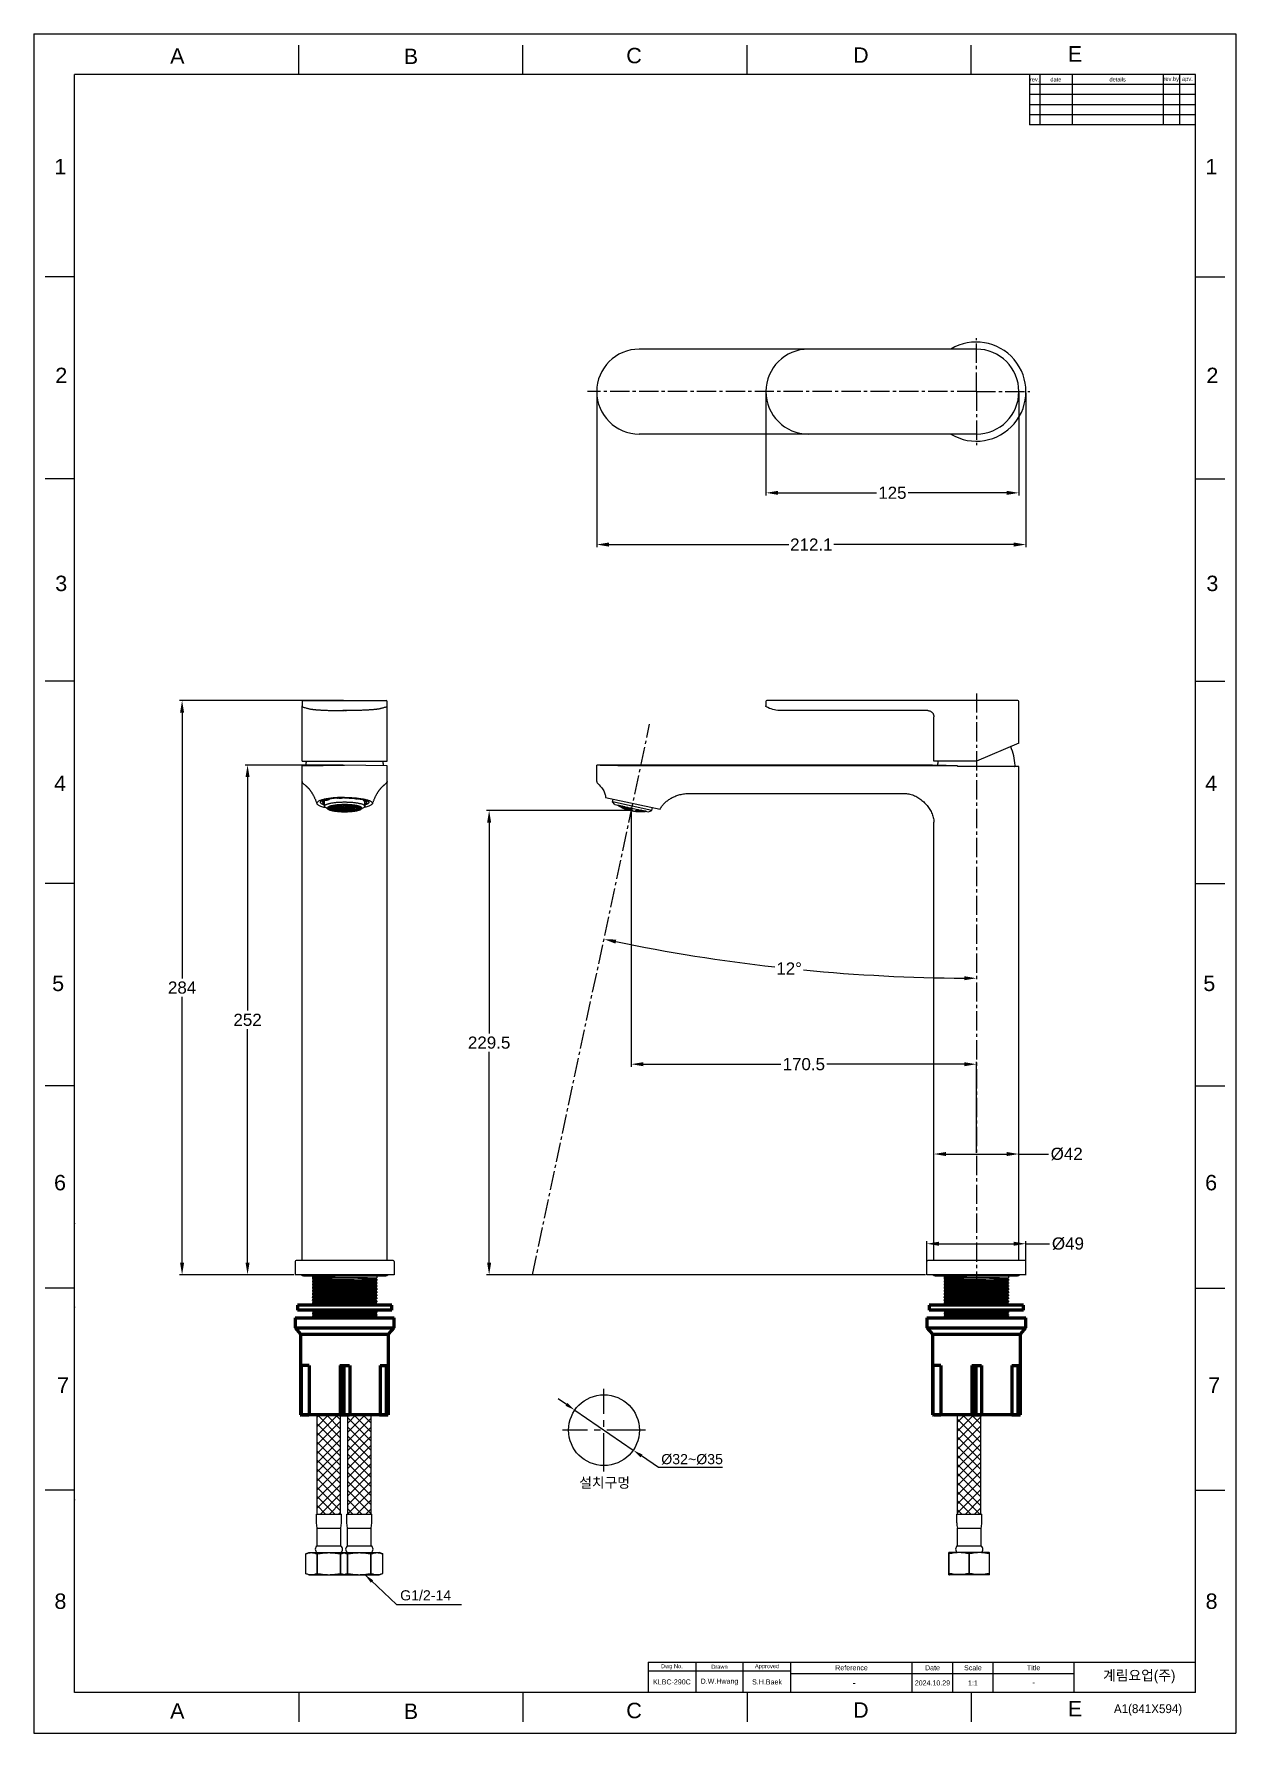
# Model space of a CAD drawing. Header units: millimetres. Extents: x 4859 to 5453, y 1404 to 2244.
import ezdxf

# ---------------------------------------------------------------- set-up
doc = ezdxf.new("R2010")
doc.units = ezdxf.units.MM
doc.linetypes.add('CENTER2', pattern=[28.575, 19.05, -3.175, 3.175, -3.175])
doc.linetypes.add('CENTERX2', pattern=[101.6, 63.5, -12.7, 12.7, -12.7])
for name, color, linetype in [('02___PRT_ALL_AXES', 7, 'Continuous'), ('7_ALL_FEATURES', 7, 'Continuous'), ('CENTER', 1, 'CENTER2'), ('TEXT', 2, 'Continuous')]:
    doc.layers.add(name, color=color, linetype=linetype)
doc.layers.add('DIM_', color=3, linetype='Continuous', lineweight=9)
doc.styles.add('Arial Unicode MS', font='ARIALUNI.ttf')
doc.styles.add('ROMANS', font='Gulim.ttf')
doc.styles.get("Standard").update_dxf_attribs({"font": 'arial.ttf'})
doc.dimstyles.new('사본 STANDARD', dxfattribs={"dimscale": 0, "dimtxt": 5, "dimasz": 5, "dimexe": 1.25, "dimexo": 0.625, "dimtad": 3, "dimtoh": 1, "dimdsep": 46, "dimtxsty": 'Standard', "dimcen": 2.5, "dimclrd": 3, "dimclre": 3, "dimclrt": 4, "dimadec": 0, "dimazin": 0, "dimtfac": 1, "dimtmove": 0, "dimatfit": 3, "dimfxl": 1, "dimtolj": 1, "dimtzin": 0, "dimarcsym": 0})
doc.dimstyles.new('사본(2) STANDARD', dxfattribs={"dimscale": 0, "dimtxt": 4, "dimasz": 4, "dimexe": 1.25, "dimexo": 0.625, "dimgap": 1.5, "dimtad": 3, "dimtih": 1, "dimtoh": 1, "dimdec": 1, "dimzin": 9, "dimdsep": 46, "dimtxsty": 'Standard', "dimcen": 2.5, "dimclrd": 3, "dimclre": 3, "dimclrt": 4, "dimadec": 0, "dimazin": 0, "dimtfac": 1, "dimtdec": 1, "dimtmove": 0, "dimatfit": 3, "dimfxl": 1.25, "dimtfill": 1, "dimtolj": 1, "dimtzin": 0, "dimarcsym": 0})

msp = doc.modelspace()

# ---------------------------------------------------------------- texts
at = {"char_height": 7.62, "attachment_point": 5}
for s, width, insert in [('A', 10, (4929.98, 2232.71)), ('B', 10, (5045.43, 2232.54)), ('C', 10, (5155.69, 2232.87)), ('D', 10, (5267.77, 2233.15)), ('E', 10, (5373.56, 2233.78)), ('1', 50, (4872.16, 2178.01)), ('1', 50, (5441.01, 2178.01)), ('2', 50, (4872.64, 2074.8)), ('2', 50, (5441.49, 2074.8)), ('3', 50, (4872.62, 1971.92)), ('3', 50, (5441.47, 1971.92)), ('4', 50, (4872.05, 1873.11)), ('4', 50, (5440.9, 1873.11)), ('5', 50, (4871.09, 1774.18)), ('5', 50, (5439.95, 1774.18)), ('6', 50, (4872.02, 1675.66)), ('6', 50, (5440.87, 1675.66)), ('7', 50, (4873.51, 1575.58)), ('7', 50, (5442.36, 1575.58)), ('8', 50, (4872.23, 1468.72)), ('8', 50, (5441.08, 1468.72)), ('A', 10, (4929.98, 1414.52)), ('B', 10, (5045.43, 1414.35)), ('C', 10, (5155.69, 1414.68)), ('D', 10, (5267.77, 1414.96)), ('E', 10, (5373.56, 1415.59))]:
    msp.add_mtext_dynamic_manual_height_columns(s, width=width, gutter_width=12.5, heights=[0], dxfattribs=dict(at, insert=insert))
at = {"layer": 'DIM_', "insert": (5128.6, 1529.87), "char_height": 5, "attachment_point": 1}
msp.add_mtext_dynamic_manual_height_columns('설치구멍', width=28.1224, gutter_width=12.5, heights=[0], dxfattribs=at)
at = {"layer": 'DIM_', "color": 4, "insert": (5040.11, 1474.18), "char_height": 5, "attachment_point": 1}
msp.add_mtext_dynamic_manual_height_columns('G1/2-14', width=41.5111, gutter_width=12.5, heights=[0], dxfattribs=at)
at = {"layer": 'TEXT', "style": 'ROMANS'}
msp.add_text('A1(841X594)', height=4.375, dxfattribs=at).set_placement((5392.84, 1413.44))
at = {"layer": 'TEXT', "attachment_point": 5}
for s, width, insert, char_height in [('rev.', 5, (5353.66, 2221.1), 2), ('date', 16, (5364.16, 2221.1), 2), ('details', 45, (5394.66, 2221.1), 2), ('rev.by', 8, (5421.16, 2221.1), 2), ('apv.', 8, (5429.16, 2221.1), 2), ('Dwg No.', 23.5, (5174.41, 1436.35), 2), ('Drawn', 23.5, (5197.91, 1436.35), 2), ('Approved', 23.5, (5221.41, 1436.35), 2), ('Reference', 60, (5263.16, 1435.85), 2.5), ('Date', 20, (5303.16, 1435.85), 2.5), ('Scale', 20, (5323.16, 1435.85), 2.5), ('Title', 40, (5353.16, 1435.85), 2.5), ('KLBC-290C', 23.5, (5174.41, 1428.85), 2.5), ('D.W.Hwang', 23.5, (5197.91, 1428.85), 2.5), ('S.H.Baek', 23.5, (5221.41, 1428.85), 2.5), ('-', 60, (5264.41, 1428.48), 3.5), ('2024.10.29', 20, (5303.16, 1428.35), 2.5), ('1:1', 20, (5323.16, 1428.35), 2.5), ('-', 62.9779, (5353.12, 1428.63), 3)]:
    msp.add_mtext_dynamic_manual_height_columns(s, width=width, gutter_width=12.5, heights=[0], dxfattribs=dict(at, insert=insert, char_height=char_height))
at = {"layer": 'TEXT', "linetype": 'CENTERX2', "insert": (5405.34, 1431.34), "char_height": 5, "attachment_point": 5}
msp.add_mtext_dynamic_manual_height_columns('{\\fHYGothic-Medium|b0|i0|c129|p18;계림요업(주)}', width=60, gutter_width=12.5, heights=[0], dxfattribs=at)

# ---------------------------------------------------------------- blocks, each defined once
blk = doc.blocks.new('*D81')
at = {"color": 3, "lineweight": -2, "transparency": 16777216}
for p, q in [((5012.04, 1914.07), (4931.1, 1914.07)), ((4932.35, 1908.07), (4932.35, 1776.68)), ((4932.35, 1636.17), (4932.35, 1767.55)), ((4987.54, 1630.17), (4931.1, 1630.17))]:
    blk.add_line(p, q, dxfattribs=at)
at = {"color": 3, "transparency": 16777216}
for points in [[(4931.35, 1908.07), (4933.35, 1908.07), (4932.35, 1914.07)], [(4931.35, 1636.17), (4933.35, 1636.17), (4932.35, 1630.17)]]:
    blk.add_solid(points, dxfattribs=at)
at = {"layer": 'Defpoints', "color": 0, "transparency": 16777216}
for p in [(5012.67, 1914.07), (4932.35, 1630.17), (4988.17, 1630.17)]:
    blk.add_point(p, dxfattribs=at)
at = {"color": 4, "transparency": 16777216, "insert": (4932.35, 1772.12), "char_height": 6, "attachment_point": 5, "bg_fill": 3, "box_fill_scale": 1.1, "bg_fill_color": 256, "bg_fill_true_color": 13158600, "bg_fill_transparency": 0}
blk.add_mtext('\\A1;284', dxfattribs=at)
blk = doc.blocks.new('*D82')
at = {"color": 3, "lineweight": -2, "transparency": 16777216}
for p, q in [((5012.04, 1882.17), (4963.45, 1882.17)), ((4964.7, 1876.17), (4964.7, 1760.73)), ((4964.7, 1636.17), (4964.7, 1751.6)), ((4987.54, 1630.17), (4963.45, 1630.17))]:
    blk.add_line(p, q, dxfattribs=at)
at = {"color": 3, "transparency": 16777216}
for points in [[(4963.7, 1876.17), (4965.7, 1876.17), (4964.7, 1882.17)], [(4963.7, 1636.17), (4965.7, 1636.17), (4964.7, 1630.17)]]:
    blk.add_solid(points, dxfattribs=at)
at = {"layer": 'Defpoints', "color": 0, "transparency": 16777216}
for p in [(5012.67, 1882.17), (4964.7, 1630.17), (4988.17, 1630.17)]:
    blk.add_point(p, dxfattribs=at)
at = {"color": 4, "transparency": 16777216, "insert": (4964.7, 1756.17), "char_height": 6, "attachment_point": 5, "bg_fill": 3, "box_fill_scale": 1.1, "bg_fill_color": 256, "bg_fill_true_color": 13158600, "bg_fill_transparency": 0}
blk.add_mtext('\\A1;252', dxfattribs=at)
blk = doc.blocks.new('*D83')
at = {"color": 3, "lineweight": -2, "transparency": 16777216}
for start, end in [(258.38834, 263.53754), (264.46207, 269.61166)]:
    blk.add_arc((5324.86, 2661.99), 885.24, start, end, dxfattribs=at)
at = {"color": 3, "transparency": 16777216}
for points in [[(5146.47, 1793.89), (5146.88, 1795.85), (5140.8, 1796.09)], [(5318.86, 1777.77), (5318.85, 1775.77), (5324.86, 1776.75)]]:
    blk.add_solid(points, dxfattribs=at)
at = {"layer": 'Defpoints', "color": 0, "transparency": 16777216}
for p in [(5324.86, 1917.59), (5163.4, 1902.42), (5201.66, 1785.37), (5105.54, 1630.17), (5324.86, 1629.17)]:
    blk.add_point(p, dxfattribs=at)
at = {"color": 4, "transparency": 16777216, "insert": (5232.32, 1781.6), "char_height": 6, "attachment_point": 5, "bg_fill": 3, "box_fill_scale": 1.1, "bg_fill_color": 256, "bg_fill_true_color": 13158600, "bg_fill_transparency": 0}
blk.add_mtext('\\A1;12°', dxfattribs=at)
blk = doc.blocks.new('*D84')
at = {"color": 3, "lineweight": -2, "transparency": 16777216}
for p, q in [((5300.36, 1634.04), (5300.36, 1646.74)), ((5349.36, 1634.04), (5349.36, 1646.74)), ((5306.36, 1645.49), (5343.36, 1645.49)), ((5349.36, 1645.49), (5361.05, 1645.49))]:
    blk.add_line(p, q, dxfattribs=at)
at = {"color": 3, "transparency": 16777216}
for points in [[(5306.36, 1646.49), (5306.36, 1644.49), (5300.36, 1645.49)], [(5343.36, 1646.49), (5343.36, 1644.49), (5349.36, 1645.49)]]:
    blk.add_solid(points, dxfattribs=at)
at = {"layer": 'Defpoints', "color": 0, "transparency": 16777216}
for p in [(5349.36, 1645.49), (5300.36, 1633.42), (5349.36, 1633.42)]:
    blk.add_point(p, dxfattribs=at)
at = {"color": 4, "transparency": 16777216, "insert": (5370.12, 1645.49), "char_height": 6, "attachment_point": 5, "bg_fill": 3, "box_fill_scale": 1.1, "bg_fill_color": 256, "bg_fill_true_color": 13158600, "bg_fill_transparency": 0}
blk.add_mtext('\\A1;%%C49', dxfattribs=at)
blk = doc.blocks.new('*D85')
at = {"color": 3, "lineweight": -2, "transparency": 16777216}
for p, q in [((5303.86, 1690.48), (5303.86, 1691.1)), ((5309.86, 1689.85), (5339.86, 1689.85)), ((5345.86, 1690.48), (5345.86, 1691.1)), ((5345.86, 1689.85), (5360.47, 1689.85))]:
    blk.add_line(p, q, dxfattribs=at)
at = {"color": 3, "transparency": 16777216}
for points in [[(5309.86, 1690.85), (5309.86, 1688.85), (5303.86, 1689.85)], [(5339.86, 1690.85), (5339.86, 1688.85), (5345.86, 1689.85)]]:
    blk.add_solid(points, dxfattribs=at)
at = {"layer": 'Defpoints', "color": 0, "transparency": 16777216}
for p in [(5303.86, 1689.85), (5345.86, 1689.85), (5345.86, 1689.85)]:
    blk.add_point(p, dxfattribs=at)
at = {"color": 4, "transparency": 16777216, "insert": (5369.5, 1689.85), "char_height": 6, "attachment_point": 5, "bg_fill": 3, "box_fill_scale": 1.1, "bg_fill_color": 256, "bg_fill_true_color": 13158600, "bg_fill_transparency": 0}
blk.add_mtext('\\A1;%%C42', dxfattribs=at)
blk = doc.blocks.new('*D86')
at = {"color": 3, "lineweight": -2, "transparency": 16777216}
for p, q in [((5153.69, 1859.63), (5082.83, 1859.63)), ((5084.08, 1853.63), (5084.08, 1749.46)), ((5084.08, 1636.17), (5084.08, 1740.34)), ((5299.73, 1630.17), (5082.83, 1630.17))]:
    blk.add_line(p, q, dxfattribs=at)
at = {"color": 3, "transparency": 16777216}
for points in [[(5083.08, 1853.63), (5085.08, 1853.63), (5084.08, 1859.63)], [(5083.08, 1636.17), (5085.08, 1636.17), (5084.08, 1630.17)]]:
    blk.add_solid(points, dxfattribs=at)
at = {"layer": 'Defpoints', "color": 0, "transparency": 16777216}
for p in [(5154.31, 1859.63), (5084.08, 1630.17), (5300.36, 1630.17)]:
    blk.add_point(p, dxfattribs=at)
at = {"color": 4, "transparency": 16777216, "insert": (5084.08, 1744.9), "char_height": 6, "attachment_point": 5, "bg_fill": 3, "box_fill_scale": 1.1, "bg_fill_color": 256, "bg_fill_true_color": 13158600, "bg_fill_transparency": 0}
blk.add_mtext('\\A1;229.5', dxfattribs=at)
blk = doc.blocks.new('*D87')
at = {"color": 3, "lineweight": -2, "transparency": 16777216}
for p, q in [((5154.31, 1859.01), (5154.31, 1733.01)), ((5160.31, 1734.26), (5228.22, 1734.26)), ((5318.86, 1734.26), (5250.95, 1734.26)), ((5324.86, 1690.48), (5324.86, 1735.51))]:
    blk.add_line(p, q, dxfattribs=at)
at = {"color": 3, "transparency": 16777216}
for points in [[(5160.31, 1735.26), (5160.31, 1733.26), (5154.31, 1734.26)], [(5318.86, 1735.26), (5318.86, 1733.26), (5324.86, 1734.26)]]:
    blk.add_solid(points, dxfattribs=at)
at = {"layer": 'Defpoints', "color": 0, "transparency": 16777216}
for p in [(5154.31, 1859.63), (5324.86, 1734.26), (5324.86, 1689.85)]:
    blk.add_point(p, dxfattribs=at)
at = {"color": 4, "transparency": 16777216, "insert": (5239.58, 1734.26), "char_height": 6, "attachment_point": 5, "bg_fill": 3, "box_fill_scale": 1.1, "bg_fill_color": 256, "bg_fill_true_color": 13158600, "bg_fill_transparency": 0}
blk.add_mtext('\\A1;170.5', dxfattribs=at)
blk = doc.blocks.new('*D88')
at = {"color": 3, "lineweight": -2, "transparency": 16777216}
for p, q in [((5137.26, 2066.17), (5137.26, 1989.92)), ((5349.36, 2066.17), (5349.36, 1989.92)), ((5143.26, 1991.17), (5232.21, 1991.17)), ((5343.36, 1991.17), (5254.4, 1991.17))]:
    blk.add_line(p, q, dxfattribs=at)
at = {"color": 3, "transparency": 16777216}
for points in [[(5143.26, 1992.17), (5143.26, 1990.17), (5137.26, 1991.17)], [(5343.36, 1992.17), (5343.36, 1990.17), (5349.36, 1991.17)]]:
    blk.add_solid(points, dxfattribs=at)
at = {"layer": 'Defpoints', "color": 0, "transparency": 16777216}
for p in [(5137.26, 2066.79), (5349.36, 2066.79), (5349.36, 1991.17)]:
    blk.add_point(p, dxfattribs=at)
at = {"color": 4, "transparency": 16777216, "insert": (5243.31, 1991.17), "char_height": 6, "attachment_point": 5, "bg_fill": 3, "box_fill_scale": 1.1, "bg_fill_color": 256, "bg_fill_true_color": 13158600, "bg_fill_transparency": 0}
blk.add_mtext('\\A1;212.1', dxfattribs=at)
blk = doc.blocks.new('*D89')
at = {"color": 3, "lineweight": -2, "transparency": 16777216}
for p, q in [((5220.86, 2066.17), (5220.86, 2015.49)), ((5345.86, 2066.17), (5345.86, 2015.49)), ((5226.86, 2016.74), (5275.49, 2016.74)), ((5339.86, 2016.74), (5291.23, 2016.74))]:
    blk.add_line(p, q, dxfattribs=at)
at = {"color": 3, "transparency": 16777216}
for points in [[(5226.86, 2017.74), (5226.86, 2015.74), (5220.86, 2016.74)], [(5339.86, 2017.74), (5339.86, 2015.74), (5345.86, 2016.74)]]:
    blk.add_solid(points, dxfattribs=at)
at = {"layer": 'Defpoints', "color": 0, "transparency": 16777216}
for p in [(5220.86, 2066.79), (5345.86, 2066.79), (5220.86, 2016.74)]:
    blk.add_point(p, dxfattribs=at)
at = {"color": 4, "transparency": 16777216, "insert": (5283.36, 2016.74), "char_height": 6, "attachment_point": 5, "bg_fill": 3, "box_fill_scale": 1.1, "bg_fill_color": 256, "bg_fill_true_color": 13158600, "bg_fill_transparency": 0}
blk.add_mtext('\\A1;125', dxfattribs=at)
blk = doc.blocks.new('*D91')
at = {"layer": 'Defpoints', "color": 0, "transparency": 16777216}
for p in [(5126.41, 1563.23), (5155.27, 1543.42)]:
    blk.add_point(p, dxfattribs=at)
at = {"layer": 'DIM_', "color": 3, "lineweight": -2, "transparency": 16777216}
for p, q in [((5122.29, 1566.06), (5118.16, 1568.89)), ((5126.41, 1563.23), (5155.27, 1543.42)), ((5167.79, 1534.83), (5159.39, 1540.59)), ((5199.48, 1534.83), (5167.79, 1534.83))]:
    blk.add_line(p, q, dxfattribs=at)
at = {"layer": 'DIM_', "color": 3, "transparency": 16777216}
for points in [[(5122.76, 1566.75), (5121.82, 1565.37), (5126.41, 1563.23)], [(5159.86, 1541.28), (5158.92, 1539.91), (5155.27, 1543.42)]]:
    blk.add_solid(points, dxfattribs=at)
at = {"layer": 'DIM_', "color": 4, "transparency": 16777216, "insert": (5184.38, 1538.92), "char_height": 5, "attachment_point": 5, "style": 'Arial Unicode MS', "bg_fill": 3, "box_fill_scale": 1.1, "bg_fill_color": 256, "bg_fill_true_color": 13158600, "bg_fill_transparency": 0}
blk.add_mtext('\\A1;%%C32~%%C35', dxfattribs=at)

# ---------------------------------------------------------------- linework, layer by layer
at = {"color": 7, "linetype": 'Continuous'}
for p, q in [((4859.16, 2243.6), (5453.16, 2243.6)), ((4859.16, 2243.6), (4859.16, 1403.6)), ((5453.16, 2243.6), (5453.16, 1403.6)), ((4989.96, 2223.6), (4989.96, 2238.13)), ((5100.76, 2223.6), (5100.76, 2238.13)), ((5211.56, 2223.6), (5211.56, 2238.13)), ((5322.36, 2223.6), (5322.36, 2238.13)), ((5433.16, 2223.6), (4879.16, 2223.6)), ((5433.16, 1423.6), (5433.16, 2223.6)), ((4879.16, 2123.6), (4864.63, 2123.6)), ((5433.16, 2123.6), (5447.7, 2123.6)), ((5324.86, 2087.79), (5158.26, 2087.79)), ((5324.86, 2045.79), (5158.26, 2045.79)), ((4879.16, 2023.6), (4864.63, 2023.6)), ((5433.16, 2023.6), (5447.7, 2023.6)), ((4879.16, 1923.6), (4864.63, 1923.6)), ((5433.16, 1923.6), (5447.7, 1923.6)), ((4991.67, 1913.57), (4991.67, 1911.4)), ((4991.67, 1884.07), (4991.67, 1911.37)), ((4991.98, 1910.94), (4991.98, 1910.94)), ((4992.17, 1914.07), (5033.17, 1914.07)), ((4998.49, 1909.54), (4998.9, 1909.5)), ((5002.29, 1909.29), (5002.75, 1909.27)), ((5002.75, 1909.27), (5003.2, 1909.25)), ((5003.2, 1909.25), (5003.64, 1909.23)), ((5003.64, 1909.23), (5004.07, 1909.22)), ((5004.07, 1909.22), (5004.5, 1909.2)), ((5004.5, 1909.2), (5004.92, 1909.19)), ((5004.92, 1909.19), (5005.34, 1909.17)), ((5005.34, 1909.17), (5005.94, 1909.16)), ((5005.94, 1909.16), (5006.53, 1909.14)), ((5006.53, 1909.14), (5007.1, 1909.13)), ((5007.1, 1909.13), (5007.64, 1909.12)), ((5007.64, 1909.12), (5008.34, 1909.1)), ((5008.34, 1909.1), (5009, 1909.09)), ((5009, 1909.09), (5009.78, 1909.08)), ((5009.78, 1909.08), (5010.64, 1909.08)), ((5010.64, 1909.08), (5011.81, 1909.07)), ((5011.3, 1909.07), (5012.28, 1909.07)), ((5012.59, 1909.07), (5011.86, 1909.07)), ((5012.59, 1909.07), (5013.65, 1909.07)), ((5013.32, 1909.07), (5012.75, 1909.07)), ((5013.8, 1909.07), (5013.32, 1909.07)), ((5014.12, 1909.07), (5013.8, 1909.07)), ((5014.56, 1909.07), (5014.04, 1909.07)), ((5014.98, 1909.08), (5014.56, 1909.07)), ((5015.42, 1909.08), (5014.98, 1909.08)), ((5015.87, 1909.09), (5015.42, 1909.08)), ((5016.34, 1909.09), (5015.87, 1909.09)), ((5016.83, 1909.1), (5016.34, 1909.09)), ((5017.34, 1909.11), (5016.83, 1909.1)), ((5017.88, 1909.12), (5017.34, 1909.11)), ((5018.25, 1909.13), (5017.88, 1909.12)), ((5018.62, 1909.14), (5018.25, 1909.13)), ((5019.01, 1909.15), (5018.62, 1909.14)), ((5019.4, 1909.16), (5019.01, 1909.15)), ((5019.8, 1909.17), (5019.4, 1909.16)), ((5020.21, 1909.18), (5019.8, 1909.17)), ((5020.63, 1909.19), (5020.21, 1909.18)), ((5021.06, 1909.21), (5020.63, 1909.19)), ((5021.49, 1909.22), (5021.06, 1909.21)), ((5021.92, 1909.24), (5021.49, 1909.22)), ((5022.37, 1909.26), (5021.92, 1909.24)), ((5022.82, 1909.28), (5022.37, 1909.26)), ((5023.29, 1909.3), (5022.82, 1909.28)), ((5023.76, 1909.33), (5023.29, 1909.3)), ((5026.77, 1909.53), (5026.44, 1909.5)), ((5027.09, 1909.56), (5026.77, 1909.53)), ((5033.67, 1911.4), (5033.67, 1913.57)), ((5033.67, 1884.07), (5033.67, 1911.39)), ((5220.86, 1913.57), (5220.86, 1911.36)), ((5345.36, 1914.07), (5221.36, 1914.07)), ((5300.86, 1909.07), (5228.34, 1909.07)), ((5300.86, 1909.07), (5300.86, 1909.07)), ((5345.86, 1892.98), (5345.86, 1913.57)), ((5303.86, 1902.87), (5303.86, 1906.07)), ((5303.86, 1884.07), (5303.86, 1902.87)), ((5345.86, 1892.98), (5324.86, 1884.07)), ((4991.67, 1884.07), (5033.67, 1884.07)), ((4991.67, 1881.8), (5012.67, 1882.17)), ((4991.67, 1637.17), (4991.67, 1881.8)), ((5033.67, 1881.8), (5012.67, 1882.17)), ((5033.67, 1873.99), (5033.67, 1881.8)), ((5137.26, 1874), (5137.26, 1882.17)), ((5301.86, 1882.17), (5137.26, 1882.17)), ((5315.48, 1881.8), (5158.26, 1881.8)), ((5324.86, 1884.07), (5303.86, 1884.07)), ((5305.65, 1881.95), (5304.99, 1881.97)), ((5315.48, 1881.8), (5315.48, 1881.47)), ((4991.67, 1874.05), (4991.67, 1873.96)), ((4991.67, 1873.99), (4991.67, 1873.97)), ((4991.67, 1873.96), (4991.69, 1873.86)), ((4991.67, 1873.93), (4991.67, 1873.93)), ((4991.69, 1873.86), (4991.71, 1873.76)), ((4991.71, 1873.76), (4991.75, 1873.67)), ((4991.72, 1873.78), (4991.75, 1873.68)), ((4991.75, 1873.68), (4991.8, 1873.59)), ((4991.75, 1873.67), (4991.79, 1873.58)), ((4991.93, 1873.29), (4992.06, 1873.16)), ((5033.41, 1873.29), (5033.28, 1873.16)), ((5033.59, 1873.68), (5033.54, 1873.59)), ((5033.59, 1873.67), (5033.55, 1873.58)), ((5033.62, 1873.78), (5033.59, 1873.68)), ((5033.63, 1873.76), (5033.59, 1873.67)), ((5033.65, 1873.88), (5033.62, 1873.78)), ((5033.65, 1873.86), (5033.63, 1873.76)), ((5033.67, 1873.96), (5033.65, 1873.86)), ((5033.67, 1874.05), (5033.67, 1873.96)), ((5033.67, 1873.97), (5033.67, 1873.99)), ((5033.67, 1637.17), (5033.67, 1873.98)), ((5345.86, 1881.47), (5315.48, 1881.47)), ((5345.86, 1637.17), (5345.86, 1881.47)), ((4992.06, 1873.16), (4992.23, 1872.98)), ((4993, 1872.37), (4993.32, 1872.12)), ((4993.14, 1872.2), (4993.33, 1872.06)), ((4993.32, 1872.12), (4993.38, 1872.06)), ((4993.38, 1872.06), (4993.45, 1872.01)), ((4993.45, 1872.01), (4993.51, 1871.96)), ((4993.51, 1871.96), (4993.57, 1871.91)), ((5001.02, 1864.8), (5000.68, 1864.68)), ((5003.04, 1864.88), (5003.84, 1864.78)), ((5003.86, 1865.14), (5003.35, 1865.03)), ((5004.59, 1865.02), (5003.8, 1865.13)), ((5003.84, 1864.78), (5003.84, 1865.12)), ((5004.39, 1865.25), (5003.86, 1865.14)), ((5004.39, 1865.25), (5005.14, 1865.15)), ((5005.14, 1865.15), (5005.14, 1865.37)), ((5009.67, 1865.82), (5008.94, 1865.78)), ((5009, 1865.79), (5009.07, 1865.72)), ((5009.82, 1865.78), (5009.77, 1865.83)), ((5009.82, 1865.78), (5009.82, 1865.83)), ((5011.15, 1865.88), (5011.18, 1865.85)), ((5011.91, 1865.9), (5011.16, 1865.88)), ((5012.67, 1865.9), (5011.91, 1865.9)), ((5012, 1865.85), (5011.95, 1865.9)), ((5012, 1865.85), (5012, 1865.9)), ((5016.72, 1865.76), (5016.72, 1865.68)), ((5016.72, 1865.68), (5016.91, 1865.74)), ((5017.12, 1865.73), (5017.81, 1865.67)), ((5017.67, 1865.68), (5017.47, 1865.62)), ((5018.65, 1865.58), (5018.65, 1865.46)), ((5018.65, 1865.46), (5018.92, 1865.55)), ((5019.15, 1865.52), (5019.77, 1865.44)), ((5019.6, 1865.46), (5019.25, 1865.35)), ((5022, 1864.99), (5022, 1864.53)), ((5024.32, 1864.8), (5024.66, 1864.68)), ((5031.74, 1871.88), (5031.67, 1871.83)), ((5031.8, 1871.94), (5031.74, 1871.88)), ((5031.86, 1871.99), (5031.8, 1871.94)), ((5031.93, 1872.04), (5031.86, 1871.99)), ((5031.99, 1872.09), (5031.93, 1872.04)), ((5032.1, 1872.18), (5031.99, 1872.09)), ((5032.2, 1872.2), (5032.01, 1872.06)), ((5032.34, 1872.37), (5032.1, 1872.18)), ((5033.28, 1873.16), (5033.11, 1872.98)), ((5141.62, 1866.15), (5168.58, 1860.42)), ((5144.99, 1863.9), (5145.31, 1865.37)), ((5182.55, 1868.09), (5289.66, 1868.09)), ((5000.67, 1863.78), (5000.67, 1863.94)), ((5001.71, 1863.96), (5001.71, 1863.59)), ((5002.67, 1863.64), (5001.71, 1863.59)), ((5001.8, 1863.43), (5002.67, 1863.47)), ((5002.1, 1863.44), (5002.1, 1863.14)), ((5002.67, 1863.17), (5002.1, 1863.14)), ((5002.36, 1862.99), (5002.67, 1863)), ((5002.67, 1861.82), (5002.67, 1864.74)), ((5003.53, 1864.62), (5002.67, 1864.74)), ((5004.61, 1860.28), (5003.19, 1861.16)), ((5004.26, 1861.09), (5004.25, 1861.09)), ((5004.43, 1861.12), (5004.26, 1861.09)), ((5004.28, 1861.13), (5004.39, 1861.15)), ((5004.45, 1861.29), (5004.35, 1861.21)), ((5004.37, 1861.17), (5004.35, 1861.2)), ((5004.41, 1861.13), (5004.37, 1861.17)), ((5004.41, 1861.13), (5004.55, 1861.07)), ((5004.43, 1861.28), (5004.47, 1861.27)), ((5004.43, 1861.24), (5004.45, 1861.2)), ((5004.45, 1861.2), (5004.47, 1861.18)), ((5004.47, 1861.18), (5004.5, 1861.14)), ((5004.54, 1861.08), (5004.54, 1860.82)), ((5004.54, 1860.82), (5004.92, 1860.8)), ((5004.55, 1861.07), (5004.55, 1861.21)), ((5005.08, 1861.11), (5004.55, 1861.14)), ((5004.57, 1860.8), (5004.56, 1860.81)), ((5004.58, 1860.79), (5004.57, 1860.8)), ((5004.61, 1861.17), (5004.58, 1861.21)), ((5004.59, 1860.79), (5004.58, 1860.79)), ((5004.89, 1860.77), (5004.59, 1860.79)), ((5004.61, 1861.17), (5004.61, 1861.2)), ((5004.61, 1861.17), (5004.8, 1861.16)), ((5004.86, 1861.54), (5004.7, 1861.46)), ((5004.76, 1861.48), (5004.75, 1861.48)), ((5004.78, 1861.44), (5004.76, 1861.48)), ((5004.79, 1861.51), (5004.81, 1861.5)), ((5004.81, 1861.5), (5004.81, 1861.52)), ((5004.89, 1860.77), (5004.95, 1860.71)), ((5004.92, 1860.8), (5004.92, 1861.12)), ((5004.92, 1860.8), (5005.52, 1860.91)), ((5004.95, 1860.71), (5005.09, 1860.72)), ((5004.95, 1860.71), (5004.95, 1860.62)), ((5005.01, 1860.6), (5004.95, 1860.62)), ((5004.98, 1860.6), (5004.98, 1860.58)), ((5004.98, 1860.58), (5005.07, 1860.55)), ((5005.09, 1860.57), (5005.01, 1860.6)), ((5005.6, 1860.88), (5005.04, 1860.77)), ((5005.04, 1860.77), (5005.09, 1860.72)), ((5005.15, 1861.08), (5005.05, 1861.12)), ((5005.06, 1860.55), (5005.05, 1860.55)), ((5005.07, 1860.55), (5005.06, 1860.56)), ((5005.11, 1860.53), (5005.06, 1860.55)), ((5005.09, 1861.14), (5005.09, 1861.41)), ((5005.09, 1860.72), (5005.09, 1860.57)), ((5005.09, 1860.57), (5005.11, 1860.56)), ((5005.16, 1860.51), (5005.11, 1860.53)), ((5005.25, 1860.48), (5005.16, 1860.51)), ((5005.22, 1860.49), (5005.22, 1860.81)), ((5005.62, 1861.33), (5005.54, 1861.37)), ((5005.58, 1861.4), (5005.58, 1861.74)), ((5005.81, 1860.82), (5005.9, 1860.79)), ((5005.84, 1860.8), (5005.84, 1860.75)), ((5005.84, 1860.8), (5005.95, 1860.77)), ((5005.99, 1860.61), (5005.84, 1860.75)), ((5006.53, 1860.57), (5005.84, 1860.75)), ((5005.92, 1861.83), (5005.89, 1861.91)), ((5005.9, 1860.79), (5005.9, 1861.21)), ((5005.94, 1860.23), (5006.03, 1860.2)), ((5005.95, 1860.77), (5006.06, 1860.74)), ((5006, 1861.94), (5006.03, 1861.88)), ((5006.03, 1861.88), (5006.07, 1861.79)), ((5006.03, 1860.2), (5006.03, 1860.6)), ((5006.03, 1860.2), (5006.1, 1860.18)), ((5006.06, 1860.74), (5006.18, 1860.71)), ((5006.07, 1861.79), (5006.07, 1861.96)), ((5006.1, 1860.18), (5006.17, 1860.16)), ((5006.3, 1861.09), (5006.39, 1861.05)), ((5006.39, 1861.05), (5006.39, 1861.59)), ((5006.46, 1860.07), (5006.5, 1860.06)), ((5006.55, 1860.04), (5006.48, 1860.06)), ((5006.5, 1860.06), (5006.59, 1860.03)), ((5006.52, 1860.06), (5006.59, 1860.04)), ((5007.23, 1860.41), (5006.53, 1860.57)), ((5006.53, 1860.46), (5006.53, 1860.1)), ((5006.68, 1859.96), (5006.53, 1860.1)), ((5006.6, 1860.03), (5006.55, 1860.04)), ((5006.59, 1860.03), (5006.61, 1860.02)), ((5006.7, 1860.65), (5006.63, 1860.67)), ((5006.68, 1860.7), (5006.68, 1860.98)), ((5006.68, 1859.96), (5007.37, 1859.77)), ((5006.83, 1860.6), (5006.7, 1860.65)), ((5006.96, 1860.55), (5006.83, 1860.6)), ((5006.88, 1861.44), (5006.88, 1862.1)), ((5007.09, 1860.51), (5006.96, 1860.55)), ((5007.22, 1860.46), (5007.09, 1860.51)), ((5007.21, 1860.95), (5007.12, 1860.99)), ((5007.17, 1861.02), (5007.17, 1861.38)), ((5007.37, 1861.97), (5007.37, 1862.23)), ((5007.37, 1859.77), (5008.07, 1859.62)), ((5007.43, 1861.68), (5007.39, 1861.77)), ((5007.4, 1860.43), (5007.52, 1860.4)), ((5007.47, 1861.59), (5007.43, 1861.68)), ((5007.51, 1861.5), (5007.47, 1861.59)), ((5007.49, 1860.41), (5007.49, 1860.85)), ((5007.52, 1860.4), (5007.64, 1860.38)), ((5007.53, 1861.75), (5007.57, 1861.66)), ((5007.57, 1861.66), (5007.61, 1861.57)), ((5007.61, 1861.57), (5007.65, 1861.49)), ((5007.64, 1860.38), (5007.76, 1860.36)), ((5007.65, 1861.49), (5007.65, 1861.92)), ((5007.89, 1860.77), (5007.98, 1860.74)), ((5007.99, 1862.09), (5007.95, 1862.19)), ((5007.98, 1860.74), (5007.98, 1861.3)), ((5008.05, 1862.33), (5008.07, 1862.27)), ((5008.07, 1862.27), (5008.11, 1862.16)), ((5008.07, 1859.62), (5008.78, 1859.49)), ((5008.11, 1862.16), (5008.15, 1862.07)), ((5008.15, 1862.07), (5008.15, 1862.34)), ((5008.28, 1860.35), (5008.21, 1860.37)), ((5008.26, 1860.4), (5008.26, 1860.7)), ((5008.41, 1860.31), (5008.28, 1860.35)), ((5008.54, 1860.27), (5008.41, 1860.31)), ((5008.46, 1861.2), (5008.46, 1861.88)), ((5008.67, 1860.24), (5008.54, 1860.27)), ((5008.8, 1860.2), (5008.67, 1860.24)), ((5008.75, 1860.79), (5008.75, 1861.17)), ((5008.78, 1859.49), (5009.49, 1859.38)), ((5008.8, 1860.2), (5008.92, 1860.19)), ((5008.95, 1861.63), (5008.9, 1861.72)), ((5008.92, 1860.19), (5009.04, 1860.17)), ((5008.99, 1861.53), (5008.95, 1861.63)), ((5008.96, 1861.78), (5008.96, 1862.44)), ((5009.03, 1861.45), (5008.99, 1861.53)), ((5009.07, 1861.36), (5009.03, 1861.45)), ((5009.05, 1859.44), (5009.13, 1859.42)), ((5009.06, 1861.71), (5009.1, 1861.61)), ((5009.09, 1861.32), (5009.07, 1861.36)), ((5009.07, 1860.17), (5009.07, 1860.64)), ((5009.1, 1861.61), (5009.14, 1861.52)), ((5009.14, 1861.52), (5009.18, 1861.43)), ((5009.18, 1861.43), (5009.22, 1861.35)), ((5009.22, 1861.35), (5009.24, 1861.31)), ((5009.22, 1860.15), (5009.34, 1860.14)), ((5009.24, 1861.31), (5009.24, 1861.76)), ((5009.27, 1859.4), (5009.34, 1859.39)), ((5009.43, 1859.37), (5009.36, 1859.38)), ((5009.48, 1859.37), (5009.43, 1859.37)), ((5009.51, 1862.16), (5009.47, 1862.26)), ((5009.48, 1859.37), (5009.48, 1859.38)), ((5009.49, 1859.38), (5010.2, 1859.3)), ((5009.6, 1860.17), (5009.5, 1860.16)), ((5009.55, 1862.06), (5009.51, 1862.16)), ((5009.59, 1861.96), (5009.55, 1862.06)), ((5009.56, 1860.57), (5009.56, 1861.15)), ((5009.7, 1860.18), (5009.6, 1860.17)), ((5009.61, 1862.26), (5009.65, 1862.15)), ((5010.01, 1862.52), (5009.62, 1862.5)), ((5009.65, 1862.15), (5009.69, 1862.05)), ((5009.69, 1862.05), (5009.73, 1861.95)), ((5009.8, 1860.19), (5009.7, 1860.18)), ((5009.73, 1861.95), (5009.73, 1862.49)), ((5009.84, 1860.23), (5009.84, 1860.55)), ((5009.84, 1860.23), (5010.03, 1860.19)), ((5009.84, 1859.32), (5009.93, 1859.3)), ((5009.93, 1859.3), (5010.02, 1859.29)), ((5010.13, 1860.12), (5010, 1860.15)), ((5010.05, 1861.08), (5010.05, 1861.78)), ((5010.26, 1860.09), (5010.13, 1860.12)), ((5010.2, 1859.3), (5010.92, 1859.24)), ((5010.39, 1860.07), (5010.26, 1860.09)), ((5010.29, 1859.26), (5010.29, 1859.29)), ((5010.29, 1859.26), (5010.36, 1859.25)), ((5010.34, 1860.68), (5010.34, 1861.07)), ((5010.54, 1861.73), (5010.54, 1862.55)), ((5010.6, 1861.43), (5010.56, 1861.52)), ((5010.56, 1860.06), (5010.68, 1860.06)), ((5010.64, 1861.34), (5010.6, 1861.43)), ((5010.64, 1861.66), (5010.68, 1861.57)), ((5010.68, 1861.26), (5010.64, 1861.34)), ((5010.65, 1860.06), (5010.65, 1860.55)), ((5010.68, 1861.57), (5010.72, 1861.48)), ((5010.68, 1860.06), (5010.8, 1860.05)), ((5010.78, 1861.34), (5010.82, 1861.26)), ((5010.8, 1862.57), (5010.85, 1862.55)), ((5010.8, 1860.05), (5010.91, 1860.05)), ((5010.82, 1861.26), (5010.82, 1861.73)), ((5011.23, 1862.59), (5010.83, 1862.57)), ((5010.95, 1859.2), (5010.88, 1859.2)), ((5010.92, 1859.24), (5010.94, 1859.23)), ((5010.92, 1859.24), (5011.64, 1859.21)), ((5011.02, 1859.2), (5010.95, 1859.2)), ((5011.11, 1859.19), (5011.02, 1859.2)), ((5011.03, 1862.51), (5011.03, 1862.58)), ((5011.09, 1862.17), (5011.04, 1862.27)), ((5011.06, 1859.2), (5011.06, 1859.23)), ((5011.17, 1860.1), (5011.07, 1860.08)), ((5011.13, 1862.06), (5011.09, 1862.17)), ((5011.17, 1861.96), (5011.13, 1862.06)), ((5011.15, 1860.51), (5011.15, 1861.12)), ((5011.28, 1860.12), (5011.17, 1860.1)), ((5011.19, 1862.27), (5011.23, 1862.17)), ((5011.63, 1862.6), (5011.23, 1862.59)), ((5011.23, 1862.17), (5011.27, 1862.07)), ((5011.36, 1861.87), (5011.26, 1861.9)), ((5011.27, 1862.07), (5011.31, 1861.97)), ((5011.38, 1860.14), (5011.28, 1860.12)), ((5011.31, 1861.97), (5011.31, 1862.52)), ((5011.43, 1860.18), (5011.43, 1860.52)), ((5011.72, 1860.09), (5011.59, 1860.11)), ((5011.63, 1861.09), (5011.63, 1861.81)), ((5011.63, 1861.09), (5011.7, 1861.11)), ((5011.64, 1859.21), (5012.37, 1859.2)), ((5011.86, 1860.07), (5011.72, 1860.09)), ((5011.78, 1859.15), (5011.87, 1859.14)), ((5011.99, 1860.06), (5011.86, 1860.07)), ((5011.87, 1859.14), (5011.87, 1859.21)), ((5011.92, 1860.69), (5011.92, 1861.1)), ((5012.16, 1860.06), (5012.1, 1860.06)), ((5012.12, 1861.8), (5012.12, 1862.61)), ((5012.18, 1861.5), (5012.14, 1861.59)), ((5012.25, 1860.07), (5012.16, 1860.06)), ((5012.22, 1861.41), (5012.18, 1861.5)), ((5012.26, 1861.32), (5012.22, 1861.41)), ((5012.24, 1860.07), (5012.24, 1860.59)), ((5012.34, 1860.07), (5012.25, 1860.07)), ((5012.28, 1861.6), (5012.32, 1861.51)), ((5012.32, 1861.51), (5012.37, 1861.42)), ((5012.34, 1859.2), (5012.33, 1859.2)), ((5012.37, 1861.42), (5012.41, 1861.34)), ((5012.37, 1859.2), (5013.09, 1859.22)), ((5012.41, 1861.34), (5012.41, 1861.82)), ((5012.83, 1862.61), (5012.43, 1862.61)), ((5012.44, 1859.13), (5012.53, 1859.13)), ((5012.61, 1860.11), (5012.51, 1860.08)), ((5012.53, 1859.13), (5012.62, 1859.13)), ((5012.71, 1860.14), (5012.61, 1860.11)), ((5012.7, 1859.14), (5012.61, 1859.14)), ((5012.67, 1862.29), (5012.63, 1862.4)), ((5012.65, 1859.15), (5012.65, 1859.21)), ((5012.71, 1862.19), (5012.67, 1862.29)), ((5012.78, 1862.61), (5012.71, 1862.58)), ((5012.75, 1862.09), (5012.71, 1862.19)), ((5012.73, 1860.59), (5012.73, 1861.22)), ((5012.73, 1860.59), (5012.86, 1860.63)), ((5012.77, 1862.41), (5012.81, 1862.31)), ((5012.81, 1862.31), (5012.85, 1862.21)), ((5012.85, 1862.21), (5012.89, 1862.11)), ((5012.98, 1860.22), (5012.87, 1860.18)), ((5012.89, 1862.11), (5012.89, 1862.61)), ((5013.02, 1860.26), (5013.02, 1860.61)), ((5013.09, 1859.22), (5013.81, 1859.27)), ((5013.31, 1860.19), (5013.18, 1860.2)), ((5013.22, 1861.22), (5013.22, 1861.98)), ((5013.45, 1860.18), (5013.31, 1860.19)), ((5013.37, 1859.15), (5013.46, 1859.15)), ((5013.47, 1860.78), (5013.38, 1860.75)), ((5013.4, 1859.14), (5013.47, 1859.14)), ((5013.44, 1859.15), (5013.42, 1859.15)), ((5013.58, 1860.17), (5013.45, 1860.18)), ((5013.46, 1859.15), (5013.46, 1859.25)), ((5013.46, 1859.15), (5013.53, 1859.16)), ((5013.47, 1859.14), (5013.51, 1859.14)), ((5013.51, 1860.84), (5013.51, 1861.26)), ((5013.55, 1859.14), (5013.52, 1859.14)), ((5013.53, 1859.16), (5013.6, 1859.17)), ((5013.57, 1859.14), (5013.55, 1859.14)), ((5013.72, 1859.15), (5013.57, 1859.14)), ((5013.71, 1862), (5013.71, 1862.6)), ((5013.76, 1861.69), (5013.72, 1861.78)), ((5013.75, 1859.15), (5013.75, 1859.17)), ((5013.8, 1861.6), (5013.76, 1861.69)), ((5013.76, 1860.19), (5013.87, 1860.21)), ((5013.84, 1861.52), (5013.8, 1861.6)), ((5013.81, 1859.27), (5014.54, 1859.34)), ((5013.83, 1860.21), (5013.83, 1860.75)), ((5013.87, 1860.21), (5013.99, 1860.22)), ((5013.88, 1861.81), (5013.92, 1861.72)), ((5013.93, 1859.27), (5013.91, 1859.28)), ((5013.92, 1861.72), (5013.96, 1861.63)), ((5013.96, 1861.63), (5014, 1861.55)), ((5013.99, 1860.22), (5014.11, 1860.24)), ((5014, 1861.55), (5014, 1862.05)), ((5014.12, 1859.21), (5014.05, 1859.2)), ((5014.19, 1859.22), (5014.12, 1859.21)), ((5014.28, 1859.22), (5014.19, 1859.22)), ((5014.24, 1859.23), (5014.24, 1859.31)), ((5014.36, 1860.33), (5014.26, 1860.29)), ((5014.33, 1862.35), (5014.29, 1862.45)), ((5014.32, 1860.79), (5014.32, 1861.45)), ((5014.32, 1860.79), (5014.39, 1860.82)), ((5014.46, 1860.37), (5014.36, 1860.33)), ((5014.41, 1862.58), (5014.45, 1862.49)), ((5014.45, 1862.49), (5014.49, 1862.39)), ((5014.56, 1860.41), (5014.46, 1860.37)), ((5014.49, 1862.39), (5014.49, 1862.57)), ((5014.54, 1859.34), (5015.26, 1859.44)), ((5014.56, 1859.21), (5014.56, 1859.24)), ((5014.61, 1860.46), (5014.61, 1860.83)), ((5014.89, 1860.41), (5014.76, 1860.41)), ((5014.81, 1861.49), (5014.81, 1862.28)), ((5015.02, 1860.41), (5014.89, 1860.41)), ((5014.96, 1859.28), (5015.05, 1859.29)), ((5015.05, 1861.04), (5014.98, 1861)), ((5014.98, 1859.25), (5015.02, 1859.26)), ((5015.02, 1859.27), (5015, 1859.28)), ((5015.15, 1860.41), (5015.02, 1860.41)), ((5015.02, 1859.26), (5015.12, 1859.27)), ((5015.05, 1859.29), (5015.05, 1859.41)), ((5015.05, 1859.29), (5015.12, 1859.3)), ((5015.1, 1861.1), (5015.1, 1861.55)), ((5015.12, 1859.3), (5015.19, 1859.31)), ((5015.12, 1859.27), (5015.19, 1859.27)), ((5015.23, 1859.31), (5015.16, 1859.3)), ((5015.29, 1859.29), (5015.25, 1859.28)), ((5015.26, 1859.44), (5015.98, 1859.56)), ((5015.3, 1862.34), (5015.3, 1862.53)), ((5015.36, 1862.02), (5015.32, 1862.11)), ((5015.33, 1860.44), (5015.45, 1860.47)), ((5015.34, 1859.29), (5015.34, 1859.33)), ((5015.4, 1861.93), (5015.36, 1862.02)), ((5015.44, 1861.84), (5015.4, 1861.93)), ((5015.42, 1860.47), (5015.42, 1861.04)), ((5015.45, 1860.47), (5015.56, 1860.49)), ((5015.47, 1862.14), (5015.51, 1862.05)), ((5015.52, 1859.46), (5015.5, 1859.47)), ((5015.51, 1862.05), (5015.55, 1861.96)), ((5015.55, 1861.96), (5015.59, 1861.87)), ((5015.56, 1860.49), (5015.68, 1860.52)), ((5015.59, 1861.87), (5015.59, 1862.4)), ((5015.71, 1859.4), (5015.64, 1859.39)), ((5015.78, 1859.42), (5015.71, 1859.4)), ((5015.87, 1859.43), (5015.78, 1859.42)), ((5015.83, 1859.43), (5015.83, 1859.54)), ((5015.94, 1860.63), (5015.84, 1860.59)), ((5015.85, 1859.36), (5015.97, 1859.38)), ((5015.91, 1861.11), (5015.91, 1861.8)), ((5015.91, 1861.11), (5015.98, 1861.14)), ((5016.04, 1860.68), (5015.94, 1860.63)), ((5015.97, 1859.38), (5016.06, 1859.4)), ((5015.98, 1859.56), (5016.69, 1859.71)), ((5016.14, 1860.73), (5016.04, 1860.68)), ((5016.15, 1859.41), (5016.15, 1859.46)), ((5016.19, 1860.79), (5016.19, 1861.18)), ((5016.27, 1859.43), (5016.36, 1859.45)), ((5016.47, 1860.75), (5016.34, 1860.74)), ((5016.4, 1861.88), (5016.4, 1862.43)), ((5016.4, 1861.88), (5016.47, 1861.92)), ((5016.6, 1860.76), (5016.47, 1860.75)), ((5016.54, 1859.54), (5016.64, 1859.55)), ((5016.63, 1861.43), (5016.56, 1861.39)), ((5016.61, 1859.53), (5016.59, 1859.53)), ((5016.74, 1860.77), (5016.6, 1860.76)), ((5016.64, 1859.55), (5016.64, 1859.7)), ((5016.64, 1859.55), (5016.71, 1859.57)), ((5016.68, 1861.5), (5016.68, 1861.96)), ((5016.69, 1859.71), (5017.4, 1859.88)), ((5016.71, 1859.57), (5016.78, 1859.59)), ((5016.71, 1859.52), (5016.78, 1859.53)), ((5016.74, 1860.77), (5016.85, 1860.81)), ((5016.81, 1859.58), (5016.74, 1859.56)), ((5016.81, 1859.54), (5016.74, 1859.52)), ((5016.88, 1859.55), (5016.81, 1859.54)), ((5016.85, 1860.81), (5016.97, 1860.84)), ((5016.92, 1859.56), (5016.88, 1859.55)), ((5016.92, 1859.56), (5016.92, 1859.61)), ((5017.02, 1862.29), (5016.99, 1862.37)), ((5017, 1860.85), (5017, 1861.45)), ((5017.39, 1862.32), (5017.05, 1862.36)), ((5017.1, 1859.78), (5017.08, 1859.79)), ((5017.15, 1860.89), (5017.27, 1860.92)), ((5017.29, 1859.72), (5017.22, 1859.7)), ((5017.97, 1861.09), (5017.27, 1860.87)), ((5017.36, 1859.74), (5017.29, 1859.72)), ((5017.45, 1859.76), (5017.36, 1859.74)), ((5017.72, 1862.27), (5017.39, 1862.32)), ((5017.4, 1859.88), (5018.11, 1860.08)), ((5017.41, 1859.76), (5017.41, 1859.88)), ((5017.52, 1861.07), (5017.42, 1861.01)), ((5017.49, 1861.56), (5017.49, 1862.29)), ((5017.49, 1861.56), (5017.56, 1861.61)), ((5017.62, 1861.12), (5017.52, 1861.07)), ((5017.73, 1861.19), (5017.62, 1861.12)), ((5017.64, 1859.72), (5017.73, 1859.74)), ((5018.04, 1862.22), (5017.72, 1862.27)), ((5017.73, 1859.74), (5017.73, 1859.82)), ((5017.73, 1859.74), (5017.8, 1859.76)), ((5017.77, 1861.25), (5017.77, 1861.66)), ((5017.8, 1859.76), (5017.87, 1859.78)), ((5018.05, 1861.23), (5017.92, 1861.21)), ((5018.66, 1861.34), (5017.97, 1861.09)), ((5018.19, 1861.25), (5018.05, 1861.23)), ((5018.11, 1860.08), (5018.8, 1860.3)), ((5018.13, 1859.92), (5018.22, 1859.94)), ((5018.21, 1861.95), (5018.15, 1861.91)), ((5018.19, 1859.92), (5018.17, 1859.92)), ((5018.25, 1859.88), (5018.18, 1859.86)), ((5018.32, 1861.27), (5018.19, 1861.25)), ((5018.22, 1859.94), (5018.22, 1860.11)), ((5018.22, 1859.94), (5018.29, 1859.97)), ((5018.32, 1859.9), (5018.25, 1859.88)), ((5018.26, 1862.03), (5018.26, 1862.18)), ((5018.29, 1859.97), (5018.36, 1859.99)), ((5018.32, 1861.27), (5018.43, 1861.31)), ((5018.39, 1859.92), (5018.32, 1859.9)), ((5018.46, 1859.94), (5018.39, 1859.92)), ((5018.43, 1861.31), (5018.55, 1861.35)), ((5018.55, 1859.97), (5018.46, 1859.94)), ((5018.5, 1859.96), (5018.5, 1860.02)), ((5018.55, 1861.35), (5018.66, 1861.39)), ((5018.58, 1861.37), (5018.58, 1862)), ((5018.66, 1861.34), (5018.66, 1861.39)), ((5018.68, 1861.36), (5018.66, 1861.39)), ((5018.66, 1861.34), (5018.81, 1861.2)), ((5018.8, 1860.3), (5019.5, 1860.55)), ((5018.81, 1861.44), (5018.81, 1861.2)), ((5018.88, 1860.17), (5018.81, 1860.14)), ((5018.95, 1860.2), (5018.88, 1860.17)), ((5019.18, 1861.98), (5018.92, 1862.04)), ((5018.95, 1861.53), (5019.2, 1861.45)), ((5019.04, 1860.22), (5018.95, 1860.2)), ((5018.99, 1860.23), (5018.99, 1860.36)), ((5019.21, 1861.39), (5019.15, 1861.44)), ((5019.44, 1861.92), (5019.18, 1861.98)), ((5019.2, 1861.45), (5019.2, 1861.7)), ((5019.2, 1861.45), (5019.83, 1861.57)), ((5019.2, 1861.45), (5019.29, 1861.37)), ((5019.21, 1861.39), (5019.29, 1861.37)), ((5019.22, 1860.17), (5019.31, 1860.2)), ((5019.31, 1861.78), (5019.24, 1861.73)), ((5019.92, 1861.55), (5019.29, 1861.43)), ((5019.29, 1861.43), (5019.35, 1861.38)), ((5019.29, 1861.37), (5019.35, 1861.38)), ((5019.65, 1861.75), (5019.3, 1861.77)), ((5019.4, 1861.79), (5019.31, 1861.78)), ((5019.31, 1860.2), (5019.31, 1860.3)), ((5019.31, 1860.2), (5019.38, 1860.23)), ((5019.35, 1860.69), (5019.35, 1861.38)), ((5019.35, 1860.69), (5019.5, 1860.55)), ((5019.36, 1861.85), (5019.36, 1861.94)), ((5019.38, 1860.23), (5019.45, 1860.25)), ((5019.41, 1861.8), (5019.68, 1861.78)), ((5019.67, 1861.85), (5019.44, 1861.92)), ((5019.48, 1860.61), (5019.48, 1861.46)), ((5019.5, 1860.6), (5019.48, 1860.61)), ((5019.5, 1860.6), (5019.5, 1860.55)), ((5019.53, 1860.6), (5019.5, 1860.59)), ((5019.83, 1861.57), (5019.65, 1861.75)), ((5019.68, 1861.78), (5019.68, 1861.85)), ((5019.68, 1861.78), (5019.81, 1861.8)), ((5019.71, 1860.34), (5019.74, 1860.36)), ((5019.72, 1860.44), (5019.8, 1860.47)), ((5019.78, 1860.44), (5019.76, 1860.44)), ((5019.83, 1860.39), (5019.76, 1860.36)), ((5019.9, 1861.77), (5019.79, 1861.75)), ((5019.79, 1861.75), (5019.98, 1861.58)), ((5019.8, 1860.47), (5019.8, 1860.68)), ((5019.8, 1860.47), (5019.87, 1860.5)), ((5019.9, 1860.42), (5019.83, 1860.39)), ((5019.87, 1860.5), (5019.94, 1860.53)), ((5019.97, 1860.45), (5019.9, 1860.42)), ((5020.55, 1861.51), (5019.92, 1861.55)), ((5020.04, 1860.47), (5019.97, 1860.45)), ((5019.98, 1861.58), (5019.98, 1861.75)), ((5019.98, 1861.58), (5020.47, 1861.55)), ((5020.09, 1860.49), (5020.04, 1860.47)), ((5020.09, 1860.5), (5020.09, 1860.57)), ((5020.18, 1860.53), (5020.09, 1860.49)), ((5020.09, 1860.5), (5020.19, 1860.53)), ((5020.28, 1860.56), (5020.18, 1860.53)), ((5020.19, 1860.83), (5020.29, 1860.86)), ((5020.19, 1860.53), (5020.28, 1860.57)), ((5020.37, 1860.6), (5020.28, 1860.56)), ((5020.28, 1860.57), (5020.38, 1860.6)), ((5020.29, 1860.86), (5020.29, 1861.53)), ((5020.47, 1860.63), (5020.37, 1860.6)), ((5020.38, 1860.6), (5020.53, 1860.66)), ((5020.46, 1860.75), (5020.39, 1860.72)), ((5020.53, 1860.79), (5020.46, 1860.75)), ((5020.58, 1860.81), (5020.53, 1860.79)), ((5020.53, 1860.66), (5020.53, 1860.79)), ((5020.58, 1860.83), (5020.58, 1860.98)), ((5020.58, 1860.83), (5020.67, 1860.86)), ((5020.68, 1860.84), (5020.58, 1860.81)), ((5020.7, 1861.42), (5020.61, 1861.48)), ((5020.67, 1860.86), (5020.77, 1860.89)), ((5020.77, 1860.88), (5020.68, 1860.84)), ((5020.79, 1861.37), (5020.7, 1861.42)), ((5020.73, 1860.28), (5022.15, 1861.16)), ((5020.77, 1860.89), (5020.86, 1860.93)), ((5020.87, 1860.91), (5020.77, 1860.88)), ((5020.79, 1861.29), (5020.79, 1861.37)), ((5020.86, 1861.32), (5020.79, 1861.29)), ((5020.86, 1860.93), (5021, 1860.98)), ((5020.93, 1861.18), (5020.87, 1861.15)), ((5020.97, 1860.95), (5020.87, 1860.91)), ((5020.99, 1861.21), (5020.93, 1861.18)), ((5021, 1860.98), (5021, 1861.2)), ((5022.98, 1864.58), (5022, 1864.53)), ((5022.31, 1864.37), (5023.24, 1864.42)), ((5022.61, 1864.39), (5022.61, 1864.09)), ((5023.54, 1864.13), (5022.61, 1864.09)), ((5022.65, 1863.92), (5023.63, 1863.97)), ((5022.67, 1861.82), (5022.67, 1863.92)), ((5024.67, 1863.78), (5024.67, 1863.94)), ((5146.25, 1862.61), (5144.99, 1863.9)), ((5164.56, 1859.75), (5144.99, 1863.9)), ((5146.25, 1862.61), (5162.88, 1859.08)), ((5147.58, 1862.28), (5147.47, 1862.36)), ((5147.96, 1862.05), (5147.82, 1862.14)), ((5147.9, 1862.09), (5147.91, 1862.14)), ((5148.19, 1861.92), (5148.13, 1861.95)), ((5148.23, 1861.96), (5148.14, 1862.01)), ((5148.23, 1861.96), (5148.26, 1862.13)), ((5148.37, 1861.83), (5148.31, 1861.86)), ((5148.33, 1861.9), (5148.39, 1861.87)), ((5148.33, 1861.89), (5148.33, 1861.9)), ((5148.42, 1861.8), (5148.37, 1861.83)), ((5148.39, 1861.87), (5148.45, 1861.84)), ((5148.59, 1861.96), (5148.5, 1862.01)), ((5148.56, 1861.73), (5148.57, 1861.79)), ((5148.59, 1861.96), (5148.62, 1862.11)), ((5148.89, 1861.54), (5148.81, 1861.59)), ((5148.87, 1861.66), (5148.95, 1861.61)), ((5148.9, 1861.66), (5148.93, 1861.8)), ((5149.23, 1861.71), (5149.32, 1861.66)), ((5149.32, 1861.32), (5149.23, 1861.37)), ((5149.27, 1861.72), (5149.31, 1861.95)), ((5149.32, 1861.32), (5149.34, 1861.41)), ((5149.52, 1861.22), (5149.51, 1861.22)), ((5149.62, 1861.19), (5149.56, 1861.21)), ((5149.66, 1861.26), (5149.58, 1861.3)), ((5149.63, 1861.89), (5149.71, 1861.84)), ((5149.66, 1861.26), (5149.7, 1861.46)), ((5149.72, 1861.14), (5149.78, 1861.11)), ((5149.76, 1861.2), (5149.82, 1861.18)), ((5149.78, 1861.11), (5149.84, 1861.09)), ((5149.86, 1861.09), (5149.79, 1861.11)), ((5149.92, 1861.04), (5149.84, 1861.08)), ((5150.01, 1861), (5149.92, 1861.04)), ((5150.03, 1861.32), (5149.95, 1861.36)), ((5149.96, 1861.04), (5150.04, 1861)), ((5149.99, 1861.03), (5150, 1861.12)), ((5150.03, 1861.32), (5150.1, 1861.64)), ((5150.31, 1861.02), (5150.4, 1860.98)), ((5150.34, 1861.03), (5150.38, 1861.2)), ((5150.44, 1861.5), (5150.36, 1861.54)), ((5150.43, 1860.82), (5150.43, 1860.82)), ((5150.44, 1861.5), (5150.48, 1861.71)), ((5150.76, 1860.69), (5150.67, 1860.73)), ((5150.69, 1861.14), (5150.78, 1861.09)), ((5150.74, 1861.15), (5150.79, 1861.4)), ((5150.76, 1860.69), (5150.79, 1860.81)), ((5150.86, 1860.64), (5150.93, 1860.62)), ((5150.89, 1860.63), (5150.86, 1860.64)), ((5150.92, 1860.62), (5150.89, 1860.63)), ((5150.92, 1860.61), (5150.95, 1860.59)), ((5150.97, 1860.59), (5150.92, 1860.61)), ((5150.93, 1860.62), (5150.99, 1860.6)), ((5151.12, 1860.69), (5151.03, 1860.72)), ((5151.1, 1860.54), (5151.08, 1860.54)), ((5151.1, 1860.53), (5151.11, 1860.56)), ((5151.11, 1861.37), (5151.2, 1861.33)), ((5151.12, 1860.69), (5151.17, 1860.92)), ((5151.15, 1861.4), (5151.19, 1861.57)), ((5151.37, 1860.43), (5151.28, 1860.46)), ((5151.46, 1860.4), (5151.37, 1860.43)), ((5151.41, 1860.47), (5151.51, 1860.43)), ((5151.51, 1860.8), (5151.43, 1860.84)), ((5151.44, 1860.47), (5151.47, 1860.58)), ((5151.55, 1860.37), (5151.46, 1860.4)), ((5151.51, 1860.8), (5151.59, 1861.15)), ((5151.78, 1860.51), (5151.87, 1860.48)), ((5151.83, 1860.52), (5151.87, 1860.71)), ((5151.92, 1861.05), (5151.84, 1861.09)), ((5151.89, 1860.25), (5151.9, 1860.29)), ((5151.92, 1861.05), (5152, 1861.39)), ((5152.06, 1860.19), (5152.14, 1860.13)), ((5152.14, 1860.16), (5152.07, 1860.19)), ((5152.14, 1860.13), (5152.29, 1860.06)), ((5152.23, 1860.18), (5152.15, 1860.21)), ((5152.19, 1860.68), (5152.28, 1860.65)), ((5152.23, 1860.7), (5152.29, 1860.98)), ((5152.23, 1860.18), (5152.26, 1860.33)), ((5152.29, 1860.06), (5152.45, 1860.02)), ((5152.38, 1860.09), (5152.32, 1860.11)), ((5152.38, 1860.12), (5152.34, 1860.14)), ((5152.34, 1860.14), (5152.38, 1860.13)), ((5152.38, 1860.13), (5152.48, 1860.11)), ((5152.44, 1860.07), (5152.38, 1860.09)), ((5152.39, 1860.09), (5152.41, 1860.08)), ((5152.41, 1860.08), (5152.44, 1860.07)), ((5152.45, 1860.07), (5152.46, 1860.07)), ((5152.45, 1860.02), (5153.11, 1859.87)), ((5152.46, 1860.07), (5152.48, 1860.06)), ((5152.52, 1860.1), (5152.51, 1860.06)), ((5152.62, 1860.24), (5152.53, 1860.26)), ((5152.61, 1860.99), (5152.7, 1860.95)), ((5152.62, 1860.24), (5152.67, 1860.5)), ((5152.68, 1860.23), (5152.62, 1860.24)), ((5152.65, 1861.02), (5152.69, 1861.24)), ((5152.74, 1860.22), (5152.68, 1860.23)), ((5152.79, 1860.06), (5152.73, 1860.08)), ((5152.77, 1860.05), (5152.76, 1860.05)), ((5152.77, 1860.08), (5152.79, 1860.06)), ((5152.9, 1860.17), (5152.88, 1860.07)), ((5153.01, 1860.42), (5152.93, 1860.45)), ((5153.01, 1860.42), (5153.1, 1860.8)), ((5153.15, 1860.15), (5153.13, 1860.14)), ((5153.17, 1860.2), (5153.19, 1860.17)), ((5153.27, 1860.2), (5153.23, 1860.24)), ((5153.3, 1860.36), (5153.27, 1860.2)), ((5153.43, 1860.73), (5153.35, 1860.76)), ((5153.43, 1860.73), (5153.51, 1861.07)), ((5153.57, 1860.38), (5153.54, 1860.36)), ((5153.73, 1860.69), (5153.68, 1860.46)), ((5153.86, 1860.57), (5154.05, 1860.75)), ((5154.01, 1860.75), (5153.97, 1860.71)), ((5154.03, 1860.77), (5154.01, 1860.75)), ((5154.06, 1860.8), (5154.05, 1860.75)), ((5154.72, 1860.61), (5154.05, 1860.75)), ((5154.06, 1860.8), (5154.17, 1860.77)), ((5154.17, 1860.77), (5154.2, 1860.92)), ((5154.72, 1860.61), (5154.76, 1860.8)), ((5156.17, 1859.22), (5155.5, 1859.37)), ((5156.33, 1859.2), (5156.17, 1859.22)), ((5156.49, 1859.21), (5156.33, 1859.2)), ((5156.66, 1859.24), (5156.49, 1859.21)), ((5156.62, 1859.23), (5156.67, 1859.22)), ((5156.67, 1859.22), (5156.62, 1859.23)), ((5156.84, 1859.3), (5156.66, 1859.24)), ((5156.81, 1859.21), (5156.82, 1859.26)), ((5157.02, 1859.38), (5156.84, 1859.3)), ((5156.99, 1859.35), (5156.97, 1859.36)), ((5157.2, 1859.49), (5157.02, 1859.38)), ((5157.15, 1860.3), (5157.11, 1860.1)), ((5157.78, 1859.96), (5157.11, 1860.1)), ((5157.15, 1859.26), (5157.23, 1859.25)), ((5157.17, 1859.27), (5157.2, 1859.4)), ((5157.39, 1859.62), (5157.2, 1859.49)), ((5157.58, 1859.77), (5157.39, 1859.62)), ((5157.4, 1859.62), (5157.41, 1859.63)), ((5157.53, 1859.43), (5157.62, 1859.42)), ((5157.65, 1859.15), (5157.55, 1859.16)), ((5157.57, 1859.45), (5157.62, 1859.66)), ((5157.78, 1859.96), (5157.58, 1859.77)), ((5157.65, 1859.15), (5157.66, 1859.22)), ((5157.68, 1860.02), (5157.71, 1860.18)), ((5157.75, 1860.04), (5157.68, 1860.02)), ((5157.68, 1860.02), (5157.79, 1860.01)), ((5157.81, 1860.06), (5157.75, 1860.04)), ((5157.78, 1859.96), (5157.79, 1860.01)), ((5157.81, 1859.96), (5157.78, 1859.99)), ((5158.01, 1859.21), (5157.91, 1859.21)), ((5157.96, 1859.73), (5158.05, 1859.72)), ((5158, 1859.76), (5158.06, 1860.06)), ((5158.01, 1859.21), (5158.05, 1859.39)), ((5158.2, 1859.14), (5158.27, 1859.14)), ((5158.27, 1859.14), (5158.33, 1859.14)), ((5158.41, 1859.39), (5158.31, 1859.4)), ((5158.33, 1859.14), (5158.42, 1859.14)), ((5158.38, 1859.14), (5158.39, 1859.21)), ((5158.41, 1859.39), (5158.47, 1859.69)), ((5158.73, 1859.25), (5158.82, 1859.25)), ((5158.83, 1859.71), (5158.74, 1859.71)), ((5158.75, 1859.26), (5158.79, 1859.42)), ((5158.83, 1859.71), (5158.88, 1859.93)), ((5159.13, 1859.49), (5159.22, 1859.48)), ((5159.23, 1859.14), (5159.13, 1859.14)), ((5159.17, 1859.51), (5159.22, 1859.76)), ((5159.23, 1859.14), (5159.25, 1859.24)), ((5159.36, 1859.14), (5159.33, 1859.14)), ((5159.33, 1859.13), (5159.34, 1859.13)), ((5159.6, 1859.26), (5159.5, 1859.26)), ((5159.59, 1859.14), (5159.59, 1859.16)), ((5159.6, 1859.26), (5159.65, 1859.48)), ((5159.75, 1859.25), (5159.72, 1859.26)), ((5159.79, 1859.18), (5159.86, 1859.19)), ((5159.8, 1859.2), (5159.82, 1859.19)), ((5159.86, 1859.19), (5159.93, 1859.19)), ((5159.97, 1859.17), (5159.87, 1859.16)), ((5160.02, 1859.52), (5159.92, 1859.51)), ((5159.93, 1859.19), (5160.02, 1859.2)), ((5159.97, 1859.21), (5159.99, 1859.3)), ((5160.02, 1859.52), (5160.05, 1859.68)), ((5160.08, 1859.53), (5160.02, 1859.52)), ((5160.15, 1859.55), (5160.08, 1859.53)), ((5160.33, 1859.37), (5160.43, 1859.38)), ((5160.36, 1859.39), (5160.39, 1859.58)), ((5160.45, 1859.2), (5160.46, 1859.23)), ((5160.83, 1859.27), (5160.73, 1859.26)), ((5160.83, 1859.27), (5160.86, 1859.41)), ((5160.88, 1859.24), (5160.85, 1859.24)), ((5160.98, 1859.25), (5160.88, 1859.24)), ((5160.94, 1859.27), (5161, 1859.28)), ((5161.05, 1859.26), (5160.98, 1859.25)), ((5161, 1859.28), (5161.07, 1859.29)), ((5161.09, 1859.26), (5161.17, 1859.27)), ((5161.2, 1859.28), (5161.21, 1859.32)), ((5161.41, 1859.36), (5161.48, 1859.37)), ((5161.42, 1859.38), (5161.45, 1859.38)), ((5161.58, 1859.32), (5161.49, 1859.31)), ((5161.67, 1859.34), (5161.58, 1859.32)), ((5162.88, 1859.08), (5164.56, 1859.75)), ((5164.56, 1859.75), (5164.87, 1861.21)), ((5303.86, 1637.17), (5303.86, 1853.89)), ((4879.16, 1823.6), (4864.63, 1823.6)), ((5433.16, 1823.6), (5447.7, 1823.6)), ((4879.16, 1723.6), (4864.63, 1723.6)), ((5433.16, 1723.6), (5447.7, 1723.6)), ((4988.17, 1636.67), (4988.17, 1630.17)), ((5036.67, 1637.17), (4988.67, 1637.17)), ((5037.17, 1636.67), (5037.17, 1630.17)), ((5300.36, 1630.17), (5300.36, 1636.67)), ((5348.86, 1637.17), (5300.86, 1637.17)), ((5349.36, 1630.17), (5349.36, 1636.67)), ((4879.16, 1623.6), (4864.63, 1623.6)), ((4996.74, 1625.53), (4996.73, 1625.53)), ((4996.74, 1625.03), (4996.73, 1625.03)), ((4996.74, 1624.03), (4996.73, 1624.02)), ((4996.74, 1623.52), (4996.73, 1623.53)), ((4996.74, 1622.53), (4996.73, 1622.52)), ((4996.74, 1622.02), (4996.73, 1622.03)), ((4997.45, 1625.95), (4996.74, 1625.53)), ((4996.74, 1625.03), (4997.45, 1624.62)), ((4997.45, 1624.44), (4996.74, 1624.03)), ((4996.74, 1623.52), (4997.45, 1623.11)), ((4997.45, 1622.94), (4996.74, 1622.53)), ((4996.74, 1622.02), (4997.45, 1621.61)), ((4997.45, 1621.44), (4996.74, 1621.02)), ((4997.44, 1624.62), (4997.44, 1624.44)), ((4997.44, 1623.12), (4997.44, 1622.93)), ((4997.44, 1621.62), (4997.44, 1621.43)), ((5003.68, 1621.79), (5002.42, 1621.82)), ((5002.44, 1625.32), (5003.71, 1625.3)), ((5003.71, 1624.8), (5002.45, 1624.83)), ((5002.45, 1623.82), (5003.71, 1623.79)), ((5003.72, 1623.3), (5002.46, 1623.32)), ((5002.46, 1622.31), (5003.72, 1622.29)), ((5004.47, 1622.88), (5003.18, 1622.91)), ((5004.47, 1622.69), (5003.18, 1622.72)), ((5004.5, 1625.89), (5003.2, 1625.91)), ((5004.5, 1625.7), (5003.2, 1625.72)), ((5004.79, 1621.37), (5003.48, 1621.4)), ((5004.79, 1621.18), (5003.48, 1621.21)), ((5004.82, 1624.38), (5003.5, 1624.4)), ((5004.82, 1624.19), (5003.5, 1624.21)), ((5005.04, 1621.77), (5003.68, 1621.79)), ((5003.71, 1625.3), (5005.06, 1625.27)), ((5005.06, 1624.78), (5003.71, 1624.8)), ((5003.71, 1623.79), (5005.06, 1623.77)), ((5005.07, 1623.27), (5003.72, 1623.3)), ((5003.72, 1622.29), (5005.07, 1622.26)), ((5005.85, 1622.86), (5004.47, 1622.88)), ((5005.85, 1622.67), (5004.47, 1622.69)), ((5005.88, 1625.86), (5004.5, 1625.89)), ((5005.88, 1625.67), (5004.5, 1625.7)), ((5006.19, 1621.35), (5004.79, 1621.37)), ((5006.22, 1624.35), (5004.82, 1624.38)), ((5006.22, 1624.16), (5004.82, 1624.19)), ((5006.48, 1621.75), (5005.04, 1621.77)), ((5005.06, 1625.27), (5006.49, 1625.25)), ((5006.49, 1624.75), (5005.06, 1624.78)), ((5005.06, 1623.77), (5006.49, 1623.74)), ((5006.49, 1623.25), (5005.07, 1623.27)), ((5005.07, 1622.26), (5006.49, 1622.24)), ((5007.3, 1622.83), (5005.85, 1622.86)), ((5007.3, 1622.64), (5005.85, 1622.67)), ((5007.33, 1625.84), (5005.88, 1625.86)), ((5007.33, 1625.65), (5005.88, 1625.67)), ((5007.66, 1621.32), (5006.19, 1621.35)), ((5007.69, 1624.33), (5006.22, 1624.35)), ((5007.69, 1624.14), (5006.22, 1624.16)), ((5008.75, 1621.71), (5006.48, 1621.75)), ((5006.49, 1625.25), (5007.99, 1625.22)), ((5008.74, 1624.72), (5006.49, 1624.75)), ((5006.49, 1623.74), (5007.98, 1623.72)), ((5008.74, 1623.21), (5006.49, 1623.25)), ((5006.49, 1622.24), (5007.98, 1622.22)), ((5009.59, 1622.79), (5007.3, 1622.83)), ((5009.59, 1622.6), (5007.3, 1622.64)), ((5009.62, 1625.8), (5007.33, 1625.84)), ((5009.62, 1625.61), (5007.33, 1625.65)), ((5011.95, 1622.76), (5009.59, 1622.79)), ((5011.95, 1622.57), (5009.59, 1622.6)), ((5011.98, 1625.76), (5009.62, 1625.8)), ((5011.98, 1625.57), (5009.62, 1625.61)), ((5017.81, 1624.17), (5016.29, 1624.19)), ((5017.81, 1623.98), (5016.29, 1624)), ((5016.6, 1622.09), (5018.85, 1622.05)), ((5016.61, 1625.09), (5018.87, 1625.06)), ((5016.62, 1623.59), (5018.9, 1623.55)), ((5018.17, 1622.66), (5016.66, 1622.68)), ((5018.17, 1622.47), (5016.66, 1622.49)), ((5018.2, 1625.66), (5016.69, 1625.69)), ((5018.2, 1625.47), (5016.69, 1625.5)), ((5018.85, 1627.57), (5017.35, 1627.59)), ((5018.85, 1623.06), (5017.36, 1623.08)), ((5018.87, 1626.07), (5017.37, 1626.09)), ((5018.9, 1624.56), (5017.39, 1624.59)), ((5018.91, 1621.56), (5017.4, 1621.58)), ((5019.28, 1624.14), (5017.81, 1624.17)), ((5019.28, 1623.95), (5017.81, 1623.98)), ((5019.31, 1627.15), (5017.84, 1627.17)), ((5019.31, 1626.96), (5017.84, 1626.98)), ((5019.62, 1622.63), (5018.17, 1622.66)), ((5019.62, 1622.44), (5018.17, 1622.47)), ((5019.65, 1625.64), (5018.2, 1625.66)), ((5019.65, 1625.45), (5018.2, 1625.47)), ((5020.28, 1627.55), (5018.85, 1627.57)), ((5018.85, 1626.56), (5020.28, 1626.54)), ((5020.28, 1623.04), (5018.85, 1623.06)), ((5018.85, 1622.05), (5020.28, 1622.03)), ((5020.29, 1626.04), (5018.87, 1626.07)), ((5018.87, 1625.06), (5020.29, 1625.03)), ((5020.35, 1624.54), (5018.9, 1624.56)), ((5018.9, 1623.55), (5020.35, 1623.53)), ((5020.35, 1621.53), (5018.91, 1621.56)), ((5020.67, 1624.12), (5019.28, 1624.14)), ((5020.67, 1623.93), (5019.28, 1623.95)), ((5020.7, 1627.12), (5019.31, 1627.15)), ((5020.7, 1626.93), (5019.31, 1626.96)), ((5020.99, 1622.61), (5019.62, 1622.63)), ((5020.99, 1622.42), (5019.62, 1622.44)), ((5021.02, 1625.61), (5019.65, 1625.64)), ((5021.02, 1625.42), (5019.65, 1625.45)), ((5021.64, 1627.52), (5020.28, 1627.55)), ((5020.28, 1626.54), (5021.64, 1626.51)), ((5021.64, 1623.01), (5020.28, 1623.04)), ((5020.28, 1622.03), (5021.64, 1622)), ((5021.64, 1626.02), (5020.29, 1626.04)), ((5020.29, 1625.03), (5021.64, 1625.01)), ((5021.7, 1624.51), (5020.35, 1624.54)), ((5020.35, 1623.53), (5021.7, 1623.5)), ((5021.7, 1621.51), (5020.35, 1621.53)), ((5021.82, 1628.61), (5020.57, 1628.63)), ((5021.82, 1628.42), (5020.57, 1628.45)), ((5021.97, 1624.09), (5020.67, 1624.12)), ((5021.97, 1623.9), (5020.67, 1623.93)), ((5022, 1627.1), (5020.7, 1627.12)), ((5022, 1626.91), (5020.7, 1626.93)), ((5022.27, 1622.58), (5020.99, 1622.61)), ((5022.27, 1622.39), (5020.99, 1622.42)), ((5022.3, 1625.59), (5021.02, 1625.61)), ((5022.3, 1625.4), (5021.02, 1625.42)), ((5022.9, 1627.5), (5021.64, 1627.52)), ((5021.64, 1626.51), (5022.9, 1626.49)), ((5022.9, 1626), (5021.64, 1626.02)), ((5021.64, 1625.01), (5022.9, 1624.99)), ((5022.9, 1622.99), (5021.64, 1623.01)), ((5021.64, 1622), (5022.9, 1621.98)), ((5022.96, 1624.49), (5021.7, 1624.51)), ((5021.7, 1623.5), (5022.96, 1623.48)), ((5022.96, 1621.48), (5021.7, 1621.51)), ((5022.98, 1628.59), (5021.82, 1628.61)), ((5022.98, 1628.4), (5021.82, 1628.42)), ((5027.89, 1626.7), (5027.85, 1626.71)), ((5027.89, 1623.69), (5027.85, 1623.7)), ((5027.89, 1625.19), (5027.87, 1625.2)), ((5027.89, 1626.87), (5028.6, 1627.28)), ((5028.6, 1626.29), (5027.89, 1626.7)), ((5027.89, 1625.37), (5028.6, 1625.78)), ((5028.6, 1624.78), (5027.89, 1625.19)), ((5027.89, 1623.87), (5028.6, 1624.28)), ((5028.6, 1623.28), (5027.89, 1623.69)), ((5027.89, 1622.36), (5028.6, 1622.77)), ((5028.6, 1621.78), (5027.89, 1622.19)), ((5027.89, 1620.86), (5028.6, 1621.27)), ((5027.9, 1626.69), (5027.9, 1626.88)), ((5027.9, 1625.19), (5027.9, 1625.38)), ((5027.9, 1623.68), (5027.9, 1623.87)), ((5027.9, 1622.18), (5027.9, 1622.37)), ((5028.11, 1628.38), (5028.61, 1628.67)), ((5028.59, 1627.93), (5028.11, 1628.21)), ((5028.12, 1628.2), (5028.12, 1628.39)), ((5028.59, 1627.93), (5028.61, 1627.91)), ((5028.6, 1627.28), (5028.61, 1627.29)), ((5028.6, 1626.29), (5028.61, 1626.28)), ((5028.6, 1625.78), (5028.61, 1625.79)), ((5028.6, 1624.78), (5028.61, 1624.78)), ((5028.6, 1624.28), (5028.61, 1624.28)), ((5028.6, 1623.28), (5028.61, 1623.27)), ((5028.6, 1622.77), (5028.61, 1622.78)), ((5028.6, 1621.78), (5028.61, 1621.77)), ((5028.6, 1621.27), (5028.61, 1621.28)), ((5308.93, 1624.03), (5308.92, 1624.02)), ((5308.93, 1623.52), (5308.92, 1623.53)), ((5308.93, 1622.53), (5308.92, 1622.52)), ((5308.93, 1622.02), (5308.92, 1622.03)), ((5309.64, 1624.44), (5308.93, 1624.03)), ((5308.93, 1623.52), (5309.64, 1623.11)), ((5309.64, 1622.94), (5308.93, 1622.53)), ((5308.93, 1622.02), (5309.64, 1621.61)), ((5309.64, 1621.44), (5308.93, 1621.02)), ((5309.63, 1624.62), (5309.63, 1624.44)), ((5309.63, 1623.12), (5309.63, 1622.93)), ((5309.63, 1621.62), (5309.63, 1621.43)), ((5315.87, 1621.79), (5314.61, 1621.82)), ((5315.89, 1624.8), (5314.63, 1624.83)), ((5314.63, 1623.82), (5315.89, 1623.79)), ((5315.91, 1623.3), (5314.64, 1623.32)), ((5314.64, 1622.31), (5315.91, 1622.29)), ((5316.65, 1622.88), (5315.36, 1622.91)), ((5316.65, 1622.69), (5315.36, 1622.72)), ((5316.98, 1621.37), (5315.66, 1621.4)), ((5316.98, 1621.18), (5315.66, 1621.21)), ((5317.01, 1624.38), (5315.69, 1624.4)), ((5317.01, 1624.19), (5315.69, 1624.21)), ((5317.22, 1621.77), (5315.87, 1621.79)), ((5317.25, 1624.78), (5315.89, 1624.8)), ((5315.89, 1623.79), (5317.25, 1623.77)), ((5317.25, 1623.27), (5315.91, 1623.3)), ((5315.91, 1622.29), (5317.25, 1622.26)), ((5318.03, 1622.86), (5316.65, 1622.88)), ((5318.03, 1622.67), (5316.65, 1622.69)), ((5318.38, 1621.35), (5316.98, 1621.37)), ((5318.41, 1624.35), (5317.01, 1624.38)), ((5318.41, 1624.16), (5317.01, 1624.19)), ((5318.66, 1621.75), (5317.22, 1621.77)), ((5318.68, 1624.75), (5317.25, 1624.78)), ((5317.25, 1623.77), (5318.68, 1623.74)), ((5318.68, 1623.25), (5317.25, 1623.27)), ((5317.25, 1622.26), (5318.68, 1622.24)), ((5319.49, 1622.83), (5318.03, 1622.86)), ((5319.49, 1622.64), (5318.03, 1622.67)), ((5319.84, 1621.32), (5318.38, 1621.35)), ((5319.88, 1624.33), (5318.41, 1624.35)), ((5319.88, 1624.14), (5318.41, 1624.16)), ((5320.94, 1621.71), (5318.66, 1621.75)), ((5320.93, 1624.72), (5318.68, 1624.75)), ((5318.68, 1623.74), (5320.17, 1623.72)), ((5320.93, 1623.21), (5318.68, 1623.25)), ((5318.68, 1622.24), (5320.16, 1622.22)), ((5321.77, 1622.79), (5319.49, 1622.83)), ((5321.77, 1622.6), (5319.49, 1622.64)), ((5324.13, 1622.76), (5321.77, 1622.79)), ((5324.13, 1622.57), (5321.77, 1622.6)), ((5330, 1624.17), (5328.48, 1624.19)), ((5330, 1623.98), (5328.48, 1624)), ((5328.79, 1622.09), (5331.04, 1622.05)), ((5328.8, 1623.59), (5331.09, 1623.55)), ((5330.35, 1622.66), (5328.85, 1622.68)), ((5330.35, 1622.47), (5328.85, 1622.49)), ((5331.03, 1627.57), (5329.53, 1627.59)), ((5331.04, 1623.06), (5329.55, 1623.08)), ((5331.06, 1626.07), (5329.56, 1626.09)), ((5331.09, 1624.56), (5329.58, 1624.59)), ((5331.1, 1621.56), (5329.59, 1621.58)), ((5331.46, 1624.14), (5330, 1624.17)), ((5331.46, 1623.95), (5330, 1623.98)), ((5331.49, 1627.15), (5330.03, 1627.17)), ((5331.49, 1626.96), (5330.03, 1626.98)), ((5331.8, 1622.63), (5330.35, 1622.66)), ((5331.8, 1622.44), (5330.35, 1622.47)), ((5331.83, 1625.64), (5330.39, 1625.66)), ((5331.83, 1625.45), (5330.39, 1625.47)), ((5332.47, 1627.55), (5331.03, 1627.57)), ((5331.03, 1626.56), (5332.47, 1626.54)), ((5332.47, 1623.04), (5331.04, 1623.06)), ((5331.04, 1622.05), (5332.47, 1622.03)), ((5332.48, 1626.04), (5331.06, 1626.07)), ((5331.06, 1625.06), (5332.48, 1625.03)), ((5332.53, 1624.54), (5331.09, 1624.56)), ((5331.09, 1623.55), (5332.53, 1623.53)), ((5332.54, 1621.53), (5331.1, 1621.56)), ((5332.85, 1624.12), (5331.46, 1624.14)), ((5332.85, 1623.93), (5331.46, 1623.95)), ((5332.88, 1627.12), (5331.49, 1627.15)), ((5332.88, 1626.93), (5331.49, 1626.96)), ((5333.18, 1622.61), (5331.8, 1622.63)), ((5333.18, 1622.42), (5331.8, 1622.44)), ((5333.2, 1625.61), (5331.83, 1625.64)), ((5333.2, 1625.42), (5331.83, 1625.45)), ((5333.83, 1627.52), (5332.47, 1627.55)), ((5332.47, 1626.54), (5333.83, 1626.51)), ((5333.82, 1623.01), (5332.47, 1623.04)), ((5332.47, 1622.03), (5333.82, 1622)), ((5333.83, 1626.02), (5332.48, 1626.04)), ((5332.48, 1625.03), (5333.83, 1625.01)), ((5333.89, 1624.51), (5332.53, 1624.54)), ((5332.53, 1623.53), (5333.89, 1623.5)), ((5333.89, 1621.51), (5332.54, 1621.53)), ((5334.01, 1628.61), (5332.75, 1628.63)), ((5334.01, 1628.42), (5332.75, 1628.45)), ((5334.16, 1624.09), (5332.85, 1624.12)), ((5334.16, 1623.9), (5332.85, 1623.93)), ((5334.19, 1627.1), (5332.88, 1627.12)), ((5334.19, 1626.91), (5332.88, 1626.93)), ((5334.46, 1622.58), (5333.18, 1622.61)), ((5334.46, 1622.39), (5333.18, 1622.42)), ((5334.48, 1625.59), (5333.2, 1625.61)), ((5334.48, 1625.4), (5333.2, 1625.42)), ((5335.09, 1622.99), (5333.82, 1623.01)), ((5333.82, 1622), (5335.09, 1621.98)), ((5335.09, 1627.5), (5333.83, 1627.52)), ((5333.83, 1626.51), (5335.09, 1626.49)), ((5335.09, 1626), (5333.83, 1626.02)), ((5333.83, 1625.01), (5335.09, 1624.99)), ((5335.14, 1624.49), (5333.89, 1624.51)), ((5333.89, 1623.5), (5335.14, 1623.48)), ((5335.15, 1621.48), (5333.89, 1621.51)), ((5335.17, 1628.59), (5334.01, 1628.61)), ((5335.17, 1628.4), (5334.01, 1628.42)), ((5340.08, 1623.69), (5340.03, 1623.7)), ((5340.08, 1626.7), (5340.04, 1626.71)), ((5340.08, 1625.19), (5340.06, 1625.2)), ((5340.08, 1626.87), (5340.79, 1627.28)), ((5340.08, 1626.69), (5340.08, 1626.88)), ((5340.79, 1626.29), (5340.08, 1626.7)), ((5340.08, 1625.37), (5340.79, 1625.78)), ((5340.08, 1625.19), (5340.08, 1625.38)), ((5340.79, 1624.78), (5340.08, 1625.19)), ((5340.08, 1623.87), (5340.79, 1624.28)), ((5340.08, 1623.68), (5340.08, 1623.87)), ((5340.79, 1623.28), (5340.08, 1623.69)), ((5340.08, 1622.36), (5340.79, 1622.77)), ((5340.08, 1622.18), (5340.08, 1622.37)), ((5340.79, 1621.78), (5340.08, 1622.19)), ((5340.08, 1620.86), (5340.79, 1621.27)), ((5340.3, 1628.38), (5340.79, 1628.67)), ((5340.3, 1628.2), (5340.3, 1628.39)), ((5340.77, 1627.93), (5340.3, 1628.21)), ((5340.77, 1627.93), (5340.79, 1627.91)), ((5340.79, 1627.28), (5340.79, 1627.29)), ((5340.79, 1626.29), (5340.79, 1626.28)), ((5340.79, 1625.78), (5340.79, 1625.79)), ((5340.79, 1624.78), (5340.79, 1624.78)), ((5340.79, 1624.28), (5340.79, 1624.28)), ((5340.79, 1623.28), (5340.79, 1623.27)), ((5340.79, 1622.77), (5340.79, 1622.78)), ((5340.79, 1621.78), (5340.79, 1621.77)), ((5340.79, 1621.27), (5340.79, 1621.28)), ((5433.16, 1623.6), (5447.7, 1623.6)), ((4996.74, 1621.02), (4996.73, 1621.02)), ((4996.74, 1620.52), (4996.73, 1620.52)), ((4996.74, 1619.52), (4996.73, 1619.51)), ((4996.74, 1619.01), (4996.73, 1619.02)), ((4996.74, 1618.02), (4996.73, 1618.01)), ((4996.74, 1617.51), (4996.73, 1617.52)), ((4996.74, 1616.51), (4996.73, 1616.51)), ((4996.74, 1616.01), (4996.73, 1616.01)), ((4996.74, 1620.52), (4997.45, 1620.11)), ((4997.45, 1619.93), (4996.74, 1619.52)), ((4996.74, 1619.01), (4997.45, 1618.6)), ((4997.45, 1618.43), (4996.74, 1618.02)), ((4996.74, 1617.51), (4997.45, 1617.1)), ((4997.45, 1616.92), (4996.74, 1616.51)), ((4996.74, 1616.01), (4997.45, 1615.6)), ((4997.45, 1615.42), (4996.95, 1615.13)), ((4997.44, 1620.11), (4997.44, 1619.93)), ((4997.44, 1618.61), (4997.44, 1618.42)), ((4997.44, 1617.11), (4997.44, 1616.92)), ((4997.44, 1615.6), (4997.44, 1615.41)), ((4997.47, 1620.1), (4997.45, 1620.11)), ((4997.5, 1615.58), (4997.45, 1615.6)), ((5003.65, 1620.29), (5002.4, 1620.32)), ((5002.4, 1619.31), (5003.65, 1619.28)), ((5002.42, 1620.81), (5003.68, 1620.79)), ((5003.7, 1617.28), (5002.44, 1617.31)), ((5002.44, 1616.3), (5003.7, 1616.27)), ((5003.71, 1618.79), (5002.45, 1618.81)), ((5002.45, 1617.8), (5003.71, 1617.78)), ((5003.71, 1615.78), (5002.45, 1615.8)), ((5004.41, 1616.87), (5003.12, 1616.89)), ((5004.41, 1616.68), (5003.12, 1616.7)), ((5004.44, 1619.87), (5003.15, 1619.9)), ((5004.44, 1619.69), (5003.15, 1619.71)), ((5004.73, 1615.36), (5003.42, 1615.38)), ((5004.73, 1615.17), (5003.42, 1615.19)), ((5004.76, 1618.36), (5003.45, 1618.39)), ((5004.76, 1618.18), (5003.45, 1618.2)), ((5005, 1620.27), (5003.65, 1620.29)), ((5003.65, 1619.28), (5005, 1619.26)), ((5003.68, 1620.79), (5005.04, 1620.76)), ((5005.06, 1617.26), (5003.7, 1617.28)), ((5003.7, 1616.27), (5005.06, 1616.25)), ((5005.07, 1618.76), (5003.71, 1618.79)), ((5003.71, 1617.78), (5005.07, 1617.75)), ((5005.05, 1615.76), (5003.71, 1615.78)), ((5005.79, 1616.84), (5004.41, 1616.87)), ((5005.79, 1616.65), (5004.41, 1616.68)), ((5005.82, 1619.85), (5004.44, 1619.87)), ((5005.82, 1619.66), (5004.44, 1619.69)), ((5006.13, 1615.33), (5004.73, 1615.36)), ((5006.16, 1618.34), (5004.76, 1618.36)), ((5006.16, 1618.15), (5004.76, 1618.18)), ((5006.19, 1621.16), (5004.79, 1621.18)), ((5006.44, 1620.24), (5005, 1620.27)), ((5005, 1619.26), (5006.44, 1619.23)), ((5005.04, 1620.76), (5006.48, 1620.74)), ((5006.48, 1615.73), (5005.05, 1615.76)), ((5006.49, 1617.24), (5005.06, 1617.26)), ((5005.06, 1616.25), (5006.49, 1616.23)), ((5006.5, 1618.74), (5005.07, 1618.76)), ((5005.07, 1617.75), (5006.5, 1617.73)), ((5007.24, 1616.82), (5005.79, 1616.84)), ((5007.24, 1616.63), (5005.79, 1616.65)), ((5007.27, 1619.82), (5005.82, 1619.85)), ((5007.27, 1619.64), (5005.82, 1619.66)), ((5007.59, 1615.31), (5006.13, 1615.33)), ((5007.63, 1618.31), (5006.16, 1618.34)), ((5007.63, 1618.13), (5006.16, 1618.15)), ((5007.66, 1621.13), (5006.19, 1621.16)), ((5008.72, 1620.21), (5006.44, 1620.24)), ((5006.44, 1619.23), (5007.94, 1619.21)), ((5006.48, 1620.74), (5007.98, 1620.71)), ((5008.74, 1615.7), (5006.48, 1615.73)), ((5008.74, 1617.2), (5006.49, 1617.24)), ((5006.49, 1616.23), (5007.98, 1616.2)), ((5008.75, 1618.7), (5006.5, 1618.74)), ((5006.5, 1617.73), (5007.99, 1617.71)), ((5009.52, 1616.78), (5007.24, 1616.82)), ((5009.52, 1616.59), (5007.24, 1616.63)), ((5009.55, 1619.79), (5007.27, 1619.82)), ((5009.55, 1619.6), (5007.27, 1619.64)), ((5009.89, 1615.27), (5007.59, 1615.31)), ((5011.91, 1619.75), (5009.55, 1619.79)), ((5011.91, 1619.56), (5009.55, 1619.6)), ((5016.59, 1616.67), (5013.46, 1616.72)), ((5016.59, 1616.48), (5013.46, 1616.53)), ((5017.75, 1618.15), (5016.23, 1618.18)), ((5017.75, 1617.96), (5016.23, 1617.99)), ((5017.78, 1621.16), (5016.26, 1621.18)), ((5017.78, 1620.97), (5016.26, 1621)), ((5016.59, 1619.08), (5018.86, 1619.04)), ((5018.1, 1616.64), (5016.59, 1616.67)), ((5018.1, 1616.45), (5016.59, 1616.48)), ((5016.6, 1617.58), (5018.86, 1617.54)), ((5016.6, 1616.07), (5018.85, 1616.04)), ((5016.63, 1620.58), (5018.91, 1620.55)), ((5018.14, 1619.65), (5016.63, 1619.67)), ((5018.14, 1619.46), (5016.63, 1619.49)), ((5018.5, 1615.13), (5016.96, 1615.16)), ((5018.86, 1620.05), (5017.35, 1620.08)), ((5018.84, 1615.54), (5017.35, 1615.57)), ((5018.85, 1617.05), (5017.36, 1617.07)), ((5018.86, 1618.55), (5017.37, 1618.57)), ((5019.21, 1618.13), (5017.75, 1618.15)), ((5019.21, 1617.94), (5017.75, 1617.96)), ((5019.24, 1621.13), (5017.78, 1621.16)), ((5019.24, 1620.95), (5017.78, 1620.97)), ((5019.55, 1616.62), (5018.1, 1616.64)), ((5019.55, 1616.43), (5018.1, 1616.45)), ((5019.59, 1619.62), (5018.14, 1619.65)), ((5019.59, 1619.44), (5018.14, 1619.46)), ((5020.27, 1615.52), (5018.84, 1615.54)), ((5020.28, 1617.02), (5018.85, 1617.05)), ((5018.85, 1616.04), (5020.28, 1616.01)), ((5020.29, 1620.03), (5018.86, 1620.05)), ((5018.86, 1619.04), (5020.29, 1619.02)), ((5020.28, 1618.53), (5018.86, 1618.55)), ((5018.86, 1617.54), (5020.28, 1617.52)), ((5018.91, 1620.55), (5020.35, 1620.52)), ((5020.61, 1618.1), (5019.21, 1618.13)), ((5020.61, 1617.91), (5019.21, 1617.94)), ((5020.64, 1621.11), (5019.24, 1621.13)), ((5020.64, 1620.92), (5019.24, 1620.95)), ((5020.93, 1616.59), (5019.55, 1616.62)), ((5020.93, 1616.4), (5019.55, 1616.43)), ((5020.96, 1619.6), (5019.59, 1619.62)), ((5020.96, 1619.41), (5019.59, 1619.44)), ((5021.63, 1615.49), (5020.27, 1615.52)), ((5021.63, 1618.5), (5020.28, 1618.53)), ((5020.28, 1617.52), (5021.63, 1617.49)), ((5021.64, 1617), (5020.28, 1617.02)), ((5020.28, 1616.01), (5021.64, 1615.99)), ((5021.65, 1620), (5020.29, 1620.03)), ((5020.29, 1619.02), (5021.65, 1619)), ((5020.35, 1620.52), (5021.7, 1620.5)), ((5021.92, 1618.08), (5020.61, 1618.1)), ((5021.92, 1617.89), (5020.61, 1617.91)), ((5021.95, 1621.08), (5020.64, 1621.11)), ((5021.95, 1620.9), (5020.64, 1620.92)), ((5022.22, 1616.57), (5020.93, 1616.59)), ((5022.22, 1616.38), (5020.93, 1616.4)), ((5022.24, 1619.57), (5020.96, 1619.6)), ((5022.24, 1619.39), (5020.96, 1619.41)), ((5022.89, 1618.48), (5021.63, 1618.5)), ((5021.63, 1617.49), (5022.89, 1617.47)), ((5022.89, 1615.47), (5021.63, 1615.49)), ((5022.9, 1616.97), (5021.64, 1617)), ((5021.64, 1615.99), (5022.9, 1615.96)), ((5022.91, 1619.98), (5021.65, 1620)), ((5021.65, 1619), (5022.91, 1618.97)), ((5021.7, 1620.5), (5022.96, 1620.47)), ((5027.89, 1620.68), (5027.84, 1620.7)), ((5027.89, 1617.68), (5027.84, 1617.69)), ((5027.89, 1619.18), (5027.87, 1619.19)), ((5028.6, 1620.27), (5027.89, 1620.68)), ((5027.89, 1619.35), (5028.6, 1619.77)), ((5028.6, 1618.77), (5027.89, 1619.18)), ((5027.89, 1617.85), (5028.6, 1618.26)), ((5028.6, 1617.27), (5027.89, 1617.68)), ((5027.89, 1616.35), (5028.6, 1616.76)), ((5028.6, 1615.76), (5027.89, 1616.17)), ((5027.9, 1620.68), (5027.9, 1620.86)), ((5027.9, 1619.17), (5027.9, 1619.36)), ((5027.9, 1617.67), (5027.9, 1617.86)), ((5027.9, 1616.17), (5027.9, 1616.35)), ((5028.39, 1615.13), (5028.6, 1615.26)), ((5028.6, 1620.27), (5028.61, 1620.27)), ((5028.6, 1619.77), (5028.61, 1619.77)), ((5028.6, 1618.77), (5028.61, 1618.76)), ((5028.6, 1618.26), (5028.61, 1618.27)), ((5028.6, 1617.27), (5028.61, 1617.26)), ((5028.6, 1616.76), (5028.61, 1616.77)), ((5028.6, 1615.76), (5028.61, 1615.76)), ((5028.6, 1615.26), (5028.61, 1615.26)), ((5308.93, 1621.02), (5308.92, 1621.02)), ((5308.93, 1620.52), (5308.92, 1620.52)), ((5308.93, 1619.52), (5308.92, 1619.51)), ((5308.93, 1619.01), (5308.92, 1619.02)), ((5308.93, 1618.02), (5308.92, 1618.01)), ((5308.93, 1617.51), (5308.92, 1617.52)), ((5308.93, 1616.51), (5308.92, 1616.51)), ((5308.93, 1616.01), (5308.92, 1616.01)), ((5308.93, 1620.52), (5309.64, 1620.11)), ((5309.64, 1619.93), (5308.93, 1619.52)), ((5308.93, 1619.01), (5309.64, 1618.6)), ((5309.64, 1618.43), (5308.93, 1618.02)), ((5308.93, 1617.51), (5309.64, 1617.1)), ((5309.64, 1616.92), (5308.93, 1616.51)), ((5308.93, 1616.01), (5309.64, 1615.6)), ((5309.64, 1615.42), (5309.14, 1615.13)), ((5309.63, 1620.11), (5309.63, 1619.93)), ((5309.63, 1618.61), (5309.63, 1618.42)), ((5309.63, 1617.11), (5309.63, 1616.92)), ((5309.63, 1615.6), (5309.63, 1615.41)), ((5309.66, 1620.1), (5309.64, 1620.11)), ((5309.68, 1615.58), (5309.64, 1615.6)), ((5315.84, 1620.29), (5314.58, 1620.32)), ((5314.58, 1619.31), (5315.84, 1619.28)), ((5314.61, 1620.81), (5315.87, 1620.79)), ((5315.89, 1617.28), (5314.63, 1617.31)), ((5314.63, 1616.3), (5315.89, 1616.27)), ((5315.9, 1615.78), (5314.63, 1615.8)), ((5315.9, 1618.79), (5314.64, 1618.81)), ((5314.64, 1617.8), (5315.9, 1617.78)), ((5316.6, 1616.87), (5315.31, 1616.89)), ((5316.6, 1616.68), (5315.31, 1616.7)), ((5316.63, 1619.87), (5315.34, 1619.9)), ((5316.63, 1619.69), (5315.34, 1619.71)), ((5316.92, 1615.36), (5315.61, 1615.38)), ((5316.92, 1615.17), (5315.61, 1615.19)), ((5316.95, 1618.36), (5315.64, 1618.39)), ((5316.95, 1618.18), (5315.64, 1618.2)), ((5317.19, 1620.27), (5315.84, 1620.29)), ((5315.84, 1619.28), (5317.19, 1619.26)), ((5315.87, 1620.79), (5317.22, 1620.76)), ((5317.25, 1617.26), (5315.89, 1617.28)), ((5315.89, 1616.27), (5317.25, 1616.25)), ((5317.25, 1618.76), (5315.9, 1618.79)), ((5315.9, 1617.78), (5317.25, 1617.75)), ((5317.24, 1615.76), (5315.9, 1615.78)), ((5317.97, 1616.84), (5316.6, 1616.87)), ((5317.97, 1616.65), (5316.6, 1616.68)), ((5318, 1619.85), (5316.63, 1619.87)), ((5318, 1619.66), (5316.63, 1619.69)), ((5318.31, 1615.33), (5316.92, 1615.36)), ((5318.34, 1618.34), (5316.95, 1618.36)), ((5318.34, 1618.15), (5316.95, 1618.18)), ((5318.38, 1621.16), (5316.98, 1621.18)), ((5318.62, 1620.24), (5317.19, 1620.27)), ((5317.19, 1619.26), (5318.62, 1619.23)), ((5317.22, 1620.76), (5318.66, 1620.74)), ((5318.67, 1615.73), (5317.24, 1615.76)), ((5318.68, 1618.74), (5317.25, 1618.76)), ((5317.25, 1617.75), (5318.68, 1617.73)), ((5318.68, 1617.24), (5317.25, 1617.26)), ((5317.25, 1616.25), (5318.68, 1616.23)), ((5319.42, 1616.82), (5317.97, 1616.84)), ((5319.42, 1616.63), (5317.97, 1616.65)), ((5319.46, 1619.82), (5318, 1619.85)), ((5319.46, 1619.64), (5318, 1619.66)), ((5319.78, 1615.31), (5318.31, 1615.33)), ((5319.81, 1618.31), (5318.34, 1618.34)), ((5319.81, 1618.13), (5318.34, 1618.15)), ((5319.84, 1621.13), (5318.38, 1621.16)), ((5320.91, 1620.21), (5318.62, 1620.24)), ((5318.62, 1619.23), (5320.13, 1619.21)), ((5318.66, 1620.74), (5320.17, 1620.71)), ((5320.92, 1615.7), (5318.67, 1615.73)), ((5320.94, 1618.7), (5318.68, 1618.74)), ((5318.68, 1617.73), (5320.18, 1617.71)), ((5320.93, 1617.2), (5318.68, 1617.24)), ((5318.68, 1616.23), (5320.17, 1616.2)), ((5321.7, 1616.78), (5319.42, 1616.82)), ((5321.7, 1616.59), (5319.42, 1616.63)), ((5321.74, 1619.79), (5319.46, 1619.82)), ((5321.74, 1619.6), (5319.46, 1619.64)), ((5322.08, 1615.27), (5319.78, 1615.31)), ((5324.1, 1619.75), (5321.74, 1619.79)), ((5324.1, 1619.56), (5321.74, 1619.6)), ((5328.78, 1616.67), (5325.65, 1616.72)), ((5328.78, 1616.48), (5325.65, 1616.53)), ((5329.93, 1618.15), (5328.41, 1618.18)), ((5329.93, 1617.96), (5328.41, 1617.99)), ((5329.97, 1621.16), (5328.45, 1621.18)), ((5329.97, 1620.97), (5328.45, 1621)), ((5328.77, 1619.08), (5331.04, 1619.04)), ((5330.29, 1616.64), (5328.78, 1616.67)), ((5330.29, 1616.45), (5328.78, 1616.48)), ((5328.78, 1616.07), (5331.04, 1616.04)), ((5328.79, 1617.58), (5331.05, 1617.54)), ((5328.81, 1620.58), (5331.1, 1620.55)), ((5330.32, 1619.65), (5328.81, 1619.67)), ((5330.32, 1619.46), (5328.81, 1619.49)), ((5330.68, 1615.13), (5329.15, 1615.16)), ((5331.04, 1620.05), (5329.54, 1620.08)), ((5331.03, 1615.54), (5329.54, 1615.57)), ((5331.04, 1617.05), (5329.55, 1617.07)), ((5331.05, 1618.55), (5329.56, 1618.57)), ((5331.4, 1618.13), (5329.93, 1618.15)), ((5331.4, 1617.94), (5329.93, 1617.96)), ((5331.43, 1621.13), (5329.97, 1621.16)), ((5331.43, 1620.95), (5329.97, 1620.97)), ((5331.74, 1616.62), (5330.29, 1616.64)), ((5331.74, 1616.43), (5330.29, 1616.45)), ((5331.77, 1619.62), (5330.32, 1619.65)), ((5331.77, 1619.44), (5330.32, 1619.46)), ((5332.46, 1615.52), (5331.03, 1615.54)), ((5332.48, 1620.03), (5331.04, 1620.05)), ((5331.04, 1619.04), (5332.48, 1619.02)), ((5332.47, 1617.02), (5331.04, 1617.05)), ((5331.04, 1616.04), (5332.47, 1616.01)), ((5332.47, 1618.53), (5331.05, 1618.55)), ((5331.05, 1617.54), (5332.47, 1617.52)), ((5331.1, 1620.55), (5332.54, 1620.52)), ((5332.8, 1618.1), (5331.4, 1618.13)), ((5332.8, 1617.91), (5331.4, 1617.94)), ((5332.83, 1621.11), (5331.43, 1621.13)), ((5332.83, 1620.92), (5331.43, 1620.95)), ((5333.12, 1616.59), (5331.74, 1616.62)), ((5333.12, 1616.4), (5331.74, 1616.43)), ((5333.15, 1619.6), (5331.77, 1619.62)), ((5333.15, 1619.41), (5331.77, 1619.44)), ((5333.82, 1615.49), (5332.46, 1615.52)), ((5333.82, 1618.5), (5332.47, 1618.53)), ((5332.47, 1617.52), (5333.82, 1617.49)), ((5333.82, 1617), (5332.47, 1617.02)), ((5332.47, 1616.01), (5333.82, 1615.99)), ((5333.84, 1620), (5332.48, 1620.03)), ((5332.48, 1619.02), (5333.84, 1619)), ((5332.54, 1620.52), (5333.89, 1620.5)), ((5334.1, 1618.08), (5332.8, 1618.1)), ((5334.1, 1617.89), (5332.8, 1617.91)), ((5334.13, 1621.08), (5332.83, 1621.11)), ((5334.13, 1620.9), (5332.83, 1620.92)), ((5334.4, 1616.57), (5333.12, 1616.59)), ((5334.4, 1616.38), (5333.12, 1616.4)), ((5334.43, 1619.57), (5333.15, 1619.6)), ((5334.43, 1619.39), (5333.15, 1619.41)), ((5335.08, 1618.48), (5333.82, 1618.5)), ((5333.82, 1617.49), (5335.08, 1617.47)), ((5335.08, 1616.97), (5333.82, 1617)), ((5333.82, 1615.99), (5335.08, 1615.96)), ((5335.08, 1615.47), (5333.82, 1615.49)), ((5335.1, 1619.98), (5333.84, 1620)), ((5333.84, 1619), (5335.1, 1618.97)), ((5333.89, 1620.5), (5335.15, 1620.47)), ((5340.08, 1620.68), (5340.03, 1620.7)), ((5340.08, 1617.68), (5340.03, 1617.69)), ((5340.08, 1619.18), (5340.06, 1619.19)), ((5340.08, 1620.68), (5340.08, 1620.86)), ((5340.79, 1620.27), (5340.08, 1620.68)), ((5340.08, 1619.35), (5340.79, 1619.77)), ((5340.08, 1619.17), (5340.08, 1619.36)), ((5340.79, 1618.77), (5340.08, 1619.18)), ((5340.08, 1617.85), (5340.79, 1618.26)), ((5340.08, 1617.67), (5340.08, 1617.86)), ((5340.79, 1617.27), (5340.08, 1617.68)), ((5340.08, 1616.35), (5340.79, 1616.76)), ((5340.08, 1616.17), (5340.08, 1616.35)), ((5340.79, 1615.76), (5340.08, 1616.17)), ((5340.58, 1615.13), (5340.79, 1615.26)), ((5340.79, 1620.27), (5340.79, 1620.27)), ((5340.79, 1619.77), (5340.79, 1619.77)), ((5340.79, 1618.77), (5340.79, 1618.76)), ((5340.79, 1618.26), (5340.79, 1618.27)), ((5340.79, 1617.27), (5340.79, 1617.26)), ((5340.79, 1616.76), (5340.79, 1616.77)), ((5340.79, 1615.76), (5340.79, 1615.76)), ((5340.79, 1615.26), (5340.79, 1615.26)), ((4996.74, 1612.23), (4996.73, 1612.24)), ((4996.74, 1611.23), (4996.73, 1611.23)), ((4996.74, 1610.73), (4996.73, 1610.73)), ((4996.74, 1609.73), (4996.73, 1609.72)), ((4996.74, 1609.22), (4996.73, 1609.23)), ((4996.74, 1612.23), (4997.45, 1611.82)), ((4997.45, 1611.64), (4996.74, 1611.23)), ((4996.74, 1610.73), (4997.45, 1610.32)), ((4997.45, 1610.14), (4996.74, 1609.73)), ((4996.74, 1609.22), (4997.39, 1608.85)), ((4997.44, 1611.83), (4997.44, 1611.64)), ((4997.44, 1610.32), (4997.44, 1610.13)), ((5002.4, 1612.52), (5003.65, 1612.5)), ((5003.7, 1610.5), (5002.44, 1610.52)), ((5002.44, 1609.51), (5003.7, 1609.49)), ((5003.71, 1612), (5002.45, 1612.03)), ((5002.45, 1611.02), (5003.71, 1610.99)), ((5003.71, 1609), (5002.45, 1609.02)), ((5004.41, 1610.08), (5003.12, 1610.11)), ((5004.41, 1609.9), (5003.12, 1609.92)), ((5004.76, 1611.58), (5003.45, 1611.61)), ((5004.76, 1611.39), (5003.45, 1611.42)), ((5003.65, 1612.5), (5005, 1612.47)), ((5005.06, 1610.48), (5003.7, 1610.5)), ((5003.7, 1609.49), (5005.06, 1609.47)), ((5005.07, 1611.98), (5003.71, 1612)), ((5003.71, 1610.99), (5005.07, 1610.97)), ((5005.05, 1608.97), (5003.71, 1609)), ((5005.79, 1610.06), (5004.41, 1610.08)), ((5005.79, 1609.87), (5004.41, 1609.9)), ((5006.16, 1611.56), (5004.76, 1611.58)), ((5006.16, 1611.37), (5004.76, 1611.39)), ((5005, 1612.47), (5006.44, 1612.45)), ((5006.48, 1608.95), (5005.05, 1608.97)), ((5006.49, 1610.45), (5005.06, 1610.48)), ((5005.06, 1609.47), (5006.49, 1609.44)), ((5006.5, 1611.96), (5005.07, 1611.98)), ((5005.07, 1610.97), (5006.5, 1610.95)), ((5007.24, 1610.03), (5005.79, 1610.06)), ((5007.24, 1609.85), (5005.79, 1609.87)), ((5007.63, 1611.53), (5006.16, 1611.56)), ((5007.63, 1611.34), (5006.16, 1611.37)), ((5006.44, 1612.45), (5007.94, 1612.43)), ((5008.74, 1608.91), (5006.48, 1608.95)), ((5008.74, 1610.42), (5006.49, 1610.45)), ((5006.49, 1609.44), (5007.98, 1609.42)), ((5008.75, 1611.92), (5006.5, 1611.96)), ((5006.5, 1610.95), (5007.99, 1610.92)), ((5009.52, 1610), (5007.24, 1610.03)), ((5009.52, 1609.81), (5007.24, 1609.85)), ((5016.59, 1609.88), (5013.46, 1609.93)), ((5016.59, 1609.7), (5013.46, 1609.75)), ((5017.75, 1611.37), (5016.23, 1611.39)), ((5017.75, 1611.18), (5016.23, 1611.21)), ((5016.59, 1612.3), (5018.86, 1612.26)), ((5018.1, 1609.86), (5016.59, 1609.88)), ((5018.1, 1609.67), (5016.59, 1609.7)), ((5016.6, 1610.79), (5018.86, 1610.76)), ((5016.6, 1609.29), (5018.85, 1609.25)), ((5018.85, 1610.26), (5017.36, 1610.29)), ((5018.86, 1611.77), (5017.37, 1611.79)), ((5019.21, 1611.34), (5017.75, 1611.37)), ((5019.21, 1611.16), (5017.75, 1611.18)), ((5019.55, 1609.83), (5018.1, 1609.86)), ((5019.55, 1609.65), (5018.1, 1609.67)), ((5020.28, 1610.24), (5018.85, 1610.26)), ((5018.85, 1609.25), (5020.28, 1609.23)), ((5018.86, 1612.26), (5020.29, 1612.24)), ((5020.28, 1611.74), (5018.86, 1611.77)), ((5018.86, 1610.76), (5020.28, 1610.73)), ((5020.61, 1611.32), (5019.21, 1611.34)), ((5020.61, 1611.13), (5019.21, 1611.16)), ((5020.93, 1609.81), (5019.55, 1609.83)), ((5020.93, 1609.62), (5019.55, 1609.65)), ((5021.63, 1611.72), (5020.28, 1611.74)), ((5020.28, 1610.73), (5021.63, 1610.71)), ((5021.64, 1610.21), (5020.28, 1610.24)), ((5020.28, 1609.23), (5021.64, 1609.2)), ((5020.29, 1612.24), (5021.65, 1612.21)), ((5021.92, 1611.29), (5020.61, 1611.32)), ((5021.92, 1611.11), (5020.61, 1611.13)), ((5022.22, 1609.78), (5020.93, 1609.81)), ((5022.22, 1609.6), (5020.93, 1609.62)), ((5022.24, 1612.6), (5020.96, 1612.63)), ((5022.89, 1611.69), (5021.63, 1611.72)), ((5021.63, 1610.71), (5022.89, 1610.68)), ((5022.9, 1610.19), (5021.64, 1610.21)), ((5021.64, 1609.2), (5022.9, 1609.18)), ((5021.65, 1612.21), (5022.91, 1612.19)), ((5027.89, 1610.89), (5027.84, 1610.91)), ((5027.89, 1612.4), (5027.87, 1612.4)), ((5027.89, 1612.57), (5028, 1612.63)), ((5028.6, 1611.99), (5027.89, 1612.4)), ((5027.89, 1611.07), (5028.6, 1611.48)), ((5028.6, 1610.48), (5027.89, 1610.89)), ((5027.89, 1609.56), (5028.6, 1609.98)), ((5028.6, 1608.98), (5027.89, 1609.39)), ((5027.9, 1612.39), (5027.9, 1612.58)), ((5027.9, 1610.89), (5027.9, 1611.07)), ((5027.9, 1609.38), (5027.9, 1609.57)), ((5028.6, 1611.99), (5028.61, 1611.98)), ((5028.6, 1611.48), (5028.61, 1611.49)), ((5028.6, 1610.48), (5028.61, 1610.48)), ((5028.6, 1609.98), (5028.61, 1609.98)), ((5028.6, 1608.98), (5028.61, 1608.97)), ((5308.93, 1612.23), (5308.92, 1612.24)), ((5308.93, 1611.23), (5308.92, 1611.23)), ((5308.93, 1610.73), (5308.92, 1610.73)), ((5308.93, 1609.73), (5308.92, 1609.72)), ((5308.93, 1609.22), (5308.92, 1609.23)), ((5308.93, 1612.23), (5309.64, 1611.82)), ((5309.64, 1611.64), (5308.93, 1611.23)), ((5308.93, 1610.73), (5309.64, 1610.32)), ((5309.64, 1610.14), (5308.93, 1609.73)), ((5308.93, 1609.22), (5309.58, 1608.85)), ((5309.63, 1611.83), (5309.63, 1611.64)), ((5309.63, 1610.32), (5309.63, 1610.13)), ((5314.58, 1612.52), (5315.84, 1612.5)), ((5315.89, 1610.5), (5314.63, 1610.52)), ((5314.63, 1609.51), (5315.89, 1609.49)), ((5315.9, 1609), (5314.63, 1609.02)), ((5315.9, 1612), (5314.64, 1612.03)), ((5314.64, 1611.02), (5315.9, 1610.99)), ((5316.6, 1610.08), (5315.31, 1610.11)), ((5316.6, 1609.9), (5315.31, 1609.92)), ((5316.95, 1611.58), (5315.64, 1611.61)), ((5316.95, 1611.39), (5315.64, 1611.42)), ((5315.84, 1612.5), (5317.19, 1612.47)), ((5317.25, 1610.48), (5315.89, 1610.5)), ((5315.89, 1609.49), (5317.25, 1609.47)), ((5317.25, 1611.98), (5315.9, 1612)), ((5315.9, 1610.99), (5317.25, 1610.97)), ((5317.24, 1608.97), (5315.9, 1609)), ((5317.97, 1610.06), (5316.6, 1610.08)), ((5317.97, 1609.87), (5316.6, 1609.9)), ((5318.34, 1611.56), (5316.95, 1611.58)), ((5318.34, 1611.37), (5316.95, 1611.39)), ((5317.19, 1612.47), (5318.62, 1612.45)), ((5318.67, 1608.95), (5317.24, 1608.97)), ((5318.68, 1611.96), (5317.25, 1611.98)), ((5317.25, 1610.97), (5318.68, 1610.95)), ((5318.68, 1610.45), (5317.25, 1610.48)), ((5317.25, 1609.47), (5318.68, 1609.44)), ((5319.42, 1610.03), (5317.97, 1610.06)), ((5319.42, 1609.85), (5317.97, 1609.87)), ((5319.81, 1611.53), (5318.34, 1611.56)), ((5319.81, 1611.34), (5318.34, 1611.37)), ((5318.62, 1612.45), (5320.13, 1612.43)), ((5320.92, 1608.91), (5318.67, 1608.95)), ((5320.94, 1611.92), (5318.68, 1611.96)), ((5318.68, 1610.95), (5320.18, 1610.92)), ((5320.93, 1610.42), (5318.68, 1610.45)), ((5318.68, 1609.44), (5320.17, 1609.42)), ((5321.7, 1610), (5319.42, 1610.03)), ((5321.7, 1609.81), (5319.42, 1609.85)), ((5328.78, 1609.88), (5325.65, 1609.93)), ((5328.78, 1609.7), (5325.65, 1609.75)), ((5329.93, 1611.37), (5328.41, 1611.39)), ((5329.93, 1611.18), (5328.41, 1611.21)), ((5328.77, 1612.3), (5331.04, 1612.26)), ((5330.29, 1609.86), (5328.78, 1609.88)), ((5330.29, 1609.67), (5328.78, 1609.7)), ((5328.78, 1609.29), (5331.04, 1609.25)), ((5328.79, 1610.79), (5331.05, 1610.76)), ((5331.04, 1610.26), (5329.55, 1610.29)), ((5331.05, 1611.77), (5329.56, 1611.79)), ((5331.4, 1611.34), (5329.93, 1611.37)), ((5331.4, 1611.16), (5329.93, 1611.18)), ((5331.74, 1609.83), (5330.29, 1609.86)), ((5331.74, 1609.65), (5330.29, 1609.67)), ((5331.04, 1612.26), (5332.48, 1612.24)), ((5332.47, 1610.24), (5331.04, 1610.26)), ((5331.04, 1609.25), (5332.47, 1609.23)), ((5332.47, 1611.74), (5331.05, 1611.77)), ((5331.05, 1610.76), (5332.47, 1610.73)), ((5332.8, 1611.32), (5331.4, 1611.34)), ((5332.8, 1611.13), (5331.4, 1611.16)), ((5333.12, 1609.81), (5331.74, 1609.83)), ((5333.12, 1609.62), (5331.74, 1609.65)), ((5333.82, 1611.72), (5332.47, 1611.74)), ((5332.47, 1610.73), (5333.82, 1610.71)), ((5333.82, 1610.21), (5332.47, 1610.24)), ((5332.47, 1609.23), (5333.82, 1609.2)), ((5332.48, 1612.24), (5333.84, 1612.21)), ((5334.1, 1611.29), (5332.8, 1611.32)), ((5334.1, 1611.11), (5332.8, 1611.13)), ((5334.4, 1609.78), (5333.12, 1609.81)), ((5334.4, 1609.6), (5333.12, 1609.62)), ((5334.43, 1612.6), (5333.15, 1612.63)), ((5335.08, 1611.69), (5333.82, 1611.72)), ((5333.82, 1610.71), (5335.08, 1610.68)), ((5335.08, 1610.19), (5333.82, 1610.21)), ((5333.82, 1609.2), (5335.08, 1609.18)), ((5333.84, 1612.21), (5335.1, 1612.19)), ((5340.08, 1610.89), (5340.03, 1610.91)), ((5340.08, 1612.4), (5340.06, 1612.4)), ((5340.08, 1612.57), (5340.18, 1612.63)), ((5340.08, 1612.39), (5340.08, 1612.58)), ((5340.79, 1611.99), (5340.08, 1612.4)), ((5340.08, 1611.07), (5340.79, 1611.48)), ((5340.08, 1610.89), (5340.08, 1611.07)), ((5340.79, 1610.48), (5340.08, 1610.89)), ((5340.08, 1609.56), (5340.79, 1609.98)), ((5340.08, 1609.38), (5340.08, 1609.57)), ((5340.79, 1608.98), (5340.08, 1609.39)), ((5340.79, 1611.99), (5340.79, 1611.98)), ((5340.79, 1611.48), (5340.79, 1611.49)), ((5340.79, 1610.48), (5340.79, 1610.48)), ((5340.79, 1609.98), (5340.79, 1609.98)), ((5340.79, 1608.98), (5340.79, 1608.97)), ((4879.16, 1523.6), (4864.63, 1523.6)), ((5433.16, 1523.6), (5447.7, 1523.6)), ((4989.97, 1423.59), (4989.97, 1409.06)), ((5100.77, 1423.59), (5100.77, 1409.06)), ((5211.57, 1423.6), (5211.57, 1409.06)), ((5322.37, 1423.6), (5322.37, 1409.06)), ((4859.16, 1403.6), (5453.16, 1403.6))]:
    msp.add_line(p, q, dxfattribs=at)
at = {"linetype": 'Continuous'}
for p, q in [((4879.16, 1423.6), (4879.16, 2223.6)), ((4999.15, 1559.71), (5000.29, 1560.85)), ((4999.15, 1555.22), (5004.78, 1560.85)), ((4999.15, 1550.73), (5009.27, 1560.85)), ((4999.15, 1546.24), (5010.68, 1557.77)), ((5010.68, 1544.91), (4999.15, 1556.44)), ((5010.68, 1549.4), (4999.23, 1560.85)), ((5010.68, 1553.89), (5003.72, 1560.85)), ((5010.68, 1558.38), (5008.21, 1560.85)), ((5014.19, 1556.79), (5018.25, 1560.85)), ((5014.19, 1552.3), (5022.74, 1560.85)), ((5025.71, 1547.83), (5014.19, 1559.36)), ((5014.19, 1547.81), (5025.71, 1559.33)), ((5025.71, 1543.34), (5014.19, 1554.87)), ((5014.19, 1543.32), (5025.71, 1554.84)), ((5025.71, 1552.32), (5017.19, 1560.85)), ((5025.71, 1556.81), (5021.68, 1560.85)), ((5315.59, 1557.35), (5319.08, 1560.85)), ((5315.59, 1552.86), (5323.57, 1560.85)), ((5315.59, 1548.37), (5327.11, 1559.89)), ((5327.11, 1547.27), (5315.59, 1558.8)), ((5315.59, 1543.88), (5327.11, 1555.4)), ((5327.11, 1542.78), (5315.59, 1554.31)), ((5327.11, 1551.76), (5318.03, 1560.85)), ((5327.11, 1556.25), (5322.52, 1560.85)), ((5327.11, 1560.74), (5327.01, 1560.85)), ((4999.15, 1541.75), (5010.68, 1553.28)), ((5010.68, 1540.42), (4999.15, 1551.95)), ((4999.15, 1537.26), (5010.68, 1548.79)), ((5010.68, 1535.93), (4999.15, 1547.46)), ((5025.71, 1538.85), (5014.19, 1550.38)), ((5014.19, 1538.83), (5025.71, 1550.35)), ((5025.71, 1534.36), (5014.19, 1545.89)), ((5014.19, 1534.34), (5025.71, 1545.86)), ((5315.59, 1539.39), (5327.11, 1550.91)), ((5327.11, 1538.29), (5315.59, 1549.82)), ((5315.59, 1534.9), (5327.11, 1546.42)), ((4999.15, 1532.77), (5010.68, 1544.3)), ((5010.68, 1531.44), (4999.15, 1542.96)), ((4999.15, 1528.28), (5010.68, 1539.81)), ((5010.68, 1526.95), (4999.15, 1538.47)), ((5025.71, 1529.87), (5014.19, 1541.4)), ((5014.19, 1529.85), (5025.71, 1541.37)), ((5327.11, 1533.8), (5315.59, 1545.33)), ((5315.59, 1530.41), (5327.11, 1541.93)), ((5327.11, 1529.31), (5315.59, 1540.84)), ((5315.59, 1525.92), (5327.11, 1537.44)), ((4999.15, 1523.79), (5010.68, 1535.32)), ((5010.68, 1522.46), (4999.15, 1533.98)), ((4999.15, 1519.3), (5010.68, 1530.83)), ((5010.68, 1517.97), (4999.15, 1529.49)), ((5025.71, 1525.38), (5014.19, 1536.91)), ((5014.19, 1525.36), (5025.71, 1536.88)), ((5025.71, 1520.89), (5014.19, 1532.42)), ((5014.19, 1520.87), (5025.71, 1532.39)), ((5327.11, 1524.82), (5315.59, 1536.35)), ((5315.59, 1521.43), (5327.11, 1532.95)), ((5327.11, 1520.33), (5315.59, 1531.86)), ((4999.15, 1514.81), (5010.68, 1526.34)), ((5010.68, 1513.48), (4999.15, 1525)), ((5007.78, 1511.88), (4999.15, 1520.51)), ((5000.71, 1511.88), (5010.68, 1521.85)), ((5025.71, 1516.4), (5014.19, 1527.93)), ((5014.19, 1516.38), (5025.71, 1527.9)), ((5025.71, 1511.91), (5014.19, 1523.44)), ((5014.19, 1511.89), (5025.71, 1523.41)), ((5315.59, 1516.94), (5327.11, 1528.46)), ((5327.11, 1515.84), (5315.59, 1527.37)), ((5315.59, 1512.45), (5327.11, 1523.97)), ((5326.58, 1511.88), (5315.59, 1522.88)), ((5003.29, 1511.88), (4999.15, 1516.02)), ((5005.2, 1511.88), (5010.68, 1517.36)), ((5009.69, 1511.88), (5010.68, 1512.87)), ((5021.25, 1511.88), (5014.19, 1518.95)), ((5016.76, 1511.88), (5014.19, 1514.46)), ((5018.67, 1511.88), (5025.71, 1518.92)), ((5023.16, 1511.88), (5025.71, 1514.43)), ((5322.09, 1511.88), (5315.59, 1518.39)), ((5317.6, 1511.88), (5315.59, 1513.9)), ((5319.51, 1511.88), (5327.11, 1519.48)), ((5324, 1511.88), (5327.11, 1514.99)), ((5433.16, 1423.6), (4879.16, 1423.6))]:
    msp.add_line(p, q, dxfattribs=at)
for p, q in [((5351.16, 2223.6), (5351.16, 2198.6)), ((5433.16, 2218.6), (5351.16, 2218.6)), ((5356.16, 2223.6), (5356.16, 2198.6)), ((5372.16, 2223.6), (5372.16, 2198.6)), ((5417.16, 2223.6), (5417.16, 2198.6)), ((5425.16, 2223.6), (5425.16, 2198.6)), ((5433.16, 2213.6), (5351.16, 2213.6)), ((5433.16, 2208.6), (5351.16, 2208.6)), ((5433.16, 2203.6), (5351.16, 2203.6)), ((5433.16, 2198.6), (5351.16, 2198.6)), ((4996.95, 1615.13), (5028.39, 1615.13)), ((5309.14, 1615.13), (5340.58, 1615.13)), ((5029.94, 1560.85), (5014.94, 1560.85)), ((5013.79, 1511.88), (5026.11, 1511.88)), ((5162.66, 1438.6), (5433.16, 1438.6)), ((5162.66, 1438.6), (5162.66, 1423.6)), ((5186.16, 1438.6), (5186.16, 1423.6)), ((5209.66, 1423.6), (5209.66, 1438.6)), ((5233.16, 1423.6), (5233.16, 1438.6)), ((5293.16, 1423.6), (5293.16, 1438.6)), ((5293.16, 1423.6), (5293.16, 1438.6)), ((5293.16, 1423.6), (5293.16, 1438.6)), ((5313.16, 1423.6), (5313.16, 1438.6)), ((5333.16, 1423.6), (5333.16, 1438.6)), ((5373.16, 1423.6), (5373.16, 1438.6)), ((5233.16, 1434.1), (5162.66, 1434.1)), ((5233.16, 1433.1), (5373.16, 1433.1))]:
    msp.add_line(p, q)
at = {"color": 1, "linetype": 'CENTER2', "ltscale": 0.5}
for p, q in [((5324.86, 2066.79), (5324.86, 2093.29)), ((5324.86, 2066.79), (5132.66, 2066.79)), ((5324.86, 2066.79), (5324.86, 2040.29)), ((5324.86, 2066.79), (5351.36, 2066.79)), ((5324.86, 1917.59), (5324.86, 1629.17)), ((5105.54, 1630.17), (5163.4, 1902.42))]:
    msp.add_line(p, q, dxfattribs=at)
at = {"linetype": 'Continuous', "lineweight": 70, "extrusion": (0, 1, 0)}
for p, q in [((4989.42, 1615.13), (4989.42, 1612.63)), ((5035.92, 1615.13), (4989.42, 1615.13)), ((5035.92, 1612.63), (5035.92, 1615.13)), ((5301.61, 1615.13), (5301.61, 1612.63)), ((5348.11, 1615.13), (5301.61, 1615.13)), ((5348.11, 1612.63), (5348.11, 1615.13)), ((4988.17, 1608.85), (5037.17, 1608.85)), ((4988.17, 1608.85), (4988.17, 1603.85)), ((5035.92, 1612.63), (4989.42, 1612.63)), ((5037.17, 1603.85), (5037.17, 1608.85)), ((5300.36, 1608.85), (5349.36, 1608.85)), ((5300.36, 1608.85), (5300.36, 1603.85)), ((5348.11, 1612.63), (5301.61, 1612.63)), ((5349.36, 1603.85), (5349.36, 1608.85)), ((4988.17, 1603.85), (4990.92, 1600.85)), ((4988.17, 1603.85), (5037.17, 1603.85)), ((4990.92, 1600.85), (4990.92, 1560.85)), ((4990.92, 1600.85), (5034.42, 1600.85)), ((5034.42, 1600.85), (5037.17, 1603.85)), ((5034.42, 1560.85), (5034.42, 1600.85)), ((5300.36, 1603.85), (5303.11, 1600.85)), ((5300.36, 1603.85), (5349.36, 1603.85)), ((5303.11, 1600.85), (5303.11, 1560.85)), ((5303.11, 1600.85), (5346.61, 1600.85)), ((5346.61, 1600.85), (5349.36, 1603.85)), ((5346.61, 1560.85), (5346.61, 1600.85)), ((4990.98, 1585.35), (4991.06, 1585.35)), ((4990.98, 1585.35), (4990.98, 1560.85)), ((4991.22, 1585.35), (4991.06, 1585.35)), ((4991.63, 1585.35), (4991.22, 1585.35)), ((4995.1, 1585.35), (4991.63, 1585.35)), ((4995.1, 1585.35), (4995.1, 1560.85)), ((5010.31, 1585.35), (5011.41, 1585.35)), ((5010.42, 1585.35), (5010.42, 1560.85)), ((5011.41, 1585.35), (5011.96, 1585.35)), ((5011.96, 1585.35), (5012.28, 1585.35)), ((5012.28, 1585.35), (5012.73, 1585.35)), ((5012.73, 1585.35), (5015.06, 1585.35)), ((5015.17, 1585.35), (5015.17, 1560.85)), ((5030.17, 1585.35), (5032.91, 1585.35)), ((5030.17, 1585.35), (5030.17, 1560.85)), ((5032.91, 1585.35), (5033.5, 1585.35)), ((5033.5, 1585.35), (5033.66, 1585.35)), ((5033.66, 1585.35), (5033.74, 1585.35)), ((5033.74, 1560.85), (5033.74, 1585.35)), ((5303.17, 1585.35), (5303.25, 1585.35)), ((5303.17, 1585.35), (5303.17, 1560.85)), ((5303.41, 1585.35), (5303.25, 1585.35)), ((5303.81, 1585.35), (5303.41, 1585.35)), ((5307.29, 1585.35), (5303.81, 1585.35)), ((5307.29, 1585.35), (5307.29, 1560.85)), ((5322.61, 1585.35), (5322.61, 1560.85)), ((5322.61, 1585.35), (5323.71, 1585.35)), ((5323.71, 1585.35), (5324.26, 1585.35)), ((5324.26, 1585.35), (5324.58, 1585.35)), ((5324.58, 1585.35), (5325.03, 1585.35)), ((5325.03, 1585.35), (5327.36, 1585.35)), ((5327.36, 1585.35), (5327.36, 1560.85)), ((5342.36, 1585.35), (5345.1, 1585.35)), ((5342.36, 1585.35), (5342.36, 1560.85)), ((5345.1, 1585.35), (5345.68, 1585.35)), ((5345.68, 1585.35), (5345.84, 1585.35)), ((5345.84, 1585.35), (5345.92, 1585.35)), ((5345.92, 1560.85), (5345.92, 1585.35)), ((4990.68, 1560.85), (4990.74, 1560.85)), ((4990.74, 1560.85), (4990.86, 1560.85)), ((4990.74, 1560.85), (4990.82, 1560.85)), ((4990.9, 1560.85), (4990.82, 1560.85)), ((4990.98, 1560.85), (4990.82, 1560.85)), ((4992.5, 1560.85), (4990.86, 1560.85)), ((4990.9, 1560.85), (4990.98, 1560.85)), ((4991.39, 1560.85), (4990.98, 1560.85)), ((4991.39, 1560.85), (4990.98, 1560.85)), ((4991.37, 1560.85), (4991.45, 1560.85)), ((4991.39, 1560.85), (4994.86, 1560.85)), ((4994.86, 1560.85), (4991.39, 1560.85)), ((4991.4, 1560.85), (4992.54, 1560.85)), ((4991.53, 1560.85), (4991.45, 1560.85)), ((4991.53, 1560.85), (4991.61, 1560.85)), ((4991.61, 1560.85), (4992.19, 1560.85)), ((4994.93, 1560.85), (4992.19, 1560.85)), ((4994.86, 1560.85), (4992.5, 1560.85)), ((4992.54, 1560.85), (4994.93, 1560.85)), ((5010, 1560.85), (4994.86, 1560.85)), ((5029.94, 1560.85), (5009.58, 1560.85)), ((5014.94, 1560.85), (5010.18, 1560.85)), ((5010.18, 1560.85), (5011.28, 1560.85)), ((5010.18, 1560.85), (5011.28, 1560.85)), ((5012.63, 1560.85), (5010.29, 1560.85)), ((5010.29, 1560.85), (5015.05, 1560.85)), ((5011.83, 1560.85), (5011.28, 1560.85)), ((5011.28, 1560.85), (5011.83, 1560.85)), ((5011.99, 1560.85), (5011.83, 1560.85)), ((5011.83, 1560.85), (5012.15, 1560.85)), ((5011.99, 1560.85), (5012.15, 1560.85)), ((5012.6, 1560.85), (5012.15, 1560.85)), ((5012.15, 1560.85), (5012.6, 1560.85)), ((5012.6, 1560.85), (5014.94, 1560.85)), ((5012.6, 1560.85), (5014.94, 1560.85)), ((5012.63, 1560.85), (5013.08, 1560.85)), ((5013.24, 1560.85), (5013.08, 1560.85)), ((5013.24, 1560.85), (5013.4, 1560.85)), ((5013.4, 1560.85), (5013.95, 1560.85)), ((5015.05, 1560.85), (5013.95, 1560.85)), ((5029.94, 1560.85), (5032.67, 1560.85)), ((5032.32, 1560.85), (5029.94, 1560.85)), ((5029.94, 1560.85), (5032.67, 1560.85)), ((5033.48, 1560.85), (5030, 1560.85)), ((5030, 1560.85), (5032.37, 1560.85)), ((5033.47, 1560.85), (5032.32, 1560.85)), ((5032.37, 1560.85), (5034, 1560.85)), ((5033.26, 1560.85), (5032.67, 1560.85)), ((5032.67, 1560.85), (5033.26, 1560.85)), ((5033.34, 1560.85), (5033.26, 1560.85)), ((5033.26, 1560.85), (5033.42, 1560.85)), ((5033.34, 1560.85), (5033.42, 1560.85)), ((5033.5, 1560.85), (5033.42, 1560.85)), ((5033.42, 1560.85), (5033.5, 1560.85)), ((5033.48, 1560.85), (5033.88, 1560.85)), ((5034.18, 1560.85), (5033.5, 1560.85)), ((5033.96, 1560.85), (5033.88, 1560.85)), ((5033.96, 1560.85), (5034.04, 1560.85)), ((5034.12, 1560.85), (5034, 1560.85)), ((5303.11, 1560.85), (5303.17, 1560.85)), ((5303.17, 1560.85), (5303.29, 1560.85)), ((5303.17, 1560.85), (5303.25, 1560.85)), ((5303.33, 1560.85), (5303.25, 1560.85)), ((5303.41, 1560.85), (5303.25, 1560.85)), ((5304.92, 1560.85), (5303.29, 1560.85)), ((5303.33, 1560.85), (5303.41, 1560.85)), ((5303.81, 1560.85), (5303.41, 1560.85)), ((5303.81, 1560.85), (5303.41, 1560.85)), ((5303.79, 1560.85), (5303.87, 1560.85)), ((5303.81, 1560.85), (5307.29, 1560.85)), ((5307.29, 1560.85), (5303.81, 1560.85)), ((5303.82, 1560.85), (5304.97, 1560.85)), ((5303.95, 1560.85), (5303.87, 1560.85)), ((5303.95, 1560.85), (5304.03, 1560.85)), ((5304.03, 1560.85), (5304.62, 1560.85)), ((5307.35, 1560.85), (5304.62, 1560.85)), ((5307.29, 1560.85), (5304.92, 1560.85)), ((5304.97, 1560.85), (5307.35, 1560.85)), ((5322.43, 1560.85), (5307.29, 1560.85)), ((5342.36, 1560.85), (5322, 1560.85)), ((5327.36, 1560.85), (5322.61, 1560.85)), ((5322.61, 1560.85), (5323.71, 1560.85)), ((5322.61, 1560.85), (5323.71, 1560.85)), ((5325.05, 1560.85), (5322.72, 1560.85)), ((5322.72, 1560.85), (5327.47, 1560.85)), ((5324.26, 1560.85), (5323.71, 1560.85)), ((5323.71, 1560.85), (5324.26, 1560.85)), ((5324.42, 1560.85), (5324.26, 1560.85)), ((5324.26, 1560.85), (5324.58, 1560.85)), ((5324.42, 1560.85), (5324.58, 1560.85)), ((5325.03, 1560.85), (5324.58, 1560.85)), ((5324.58, 1560.85), (5325.03, 1560.85)), ((5325.03, 1560.85), (5327.36, 1560.85)), ((5325.03, 1560.85), (5327.36, 1560.85)), ((5325.05, 1560.85), (5325.5, 1560.85)), ((5325.66, 1560.85), (5325.5, 1560.85)), ((5325.66, 1560.85), (5325.82, 1560.85)), ((5325.82, 1560.85), (5326.37, 1560.85)), ((5327.47, 1560.85), (5326.37, 1560.85)), ((5342.36, 1560.85), (5345.1, 1560.85)), ((5344.75, 1560.85), (5342.36, 1560.85)), ((5342.36, 1560.85), (5345.1, 1560.85)), ((5345.9, 1560.85), (5342.43, 1560.85)), ((5342.43, 1560.85), (5344.79, 1560.85)), ((5345.89, 1560.85), (5344.75, 1560.85)), ((5344.79, 1560.85), (5346.43, 1560.85)), ((5345.68, 1560.85), (5345.1, 1560.85)), ((5345.1, 1560.85), (5345.68, 1560.85)), ((5345.76, 1560.85), (5345.68, 1560.85)), ((5345.68, 1560.85), (5345.84, 1560.85)), ((5345.76, 1560.85), (5345.84, 1560.85)), ((5345.92, 1560.85), (5345.84, 1560.85)), ((5345.84, 1560.85), (5345.92, 1560.85)), ((5345.9, 1560.85), (5346.31, 1560.85)), ((5346.61, 1560.85), (5345.92, 1560.85)), ((5346.39, 1560.85), (5346.31, 1560.85)), ((5346.39, 1560.85), (5346.47, 1560.85)), ((5346.55, 1560.85), (5346.43, 1560.85))]:
    msp.add_line(p, q, dxfattribs=at)
at = {"linetype": 'Continuous', "lineweight": 35, "extrusion": (0, 1, 0)}
for p, q in [((4991.06, 1585.35), (4991.06, 1560.85)), ((4991.22, 1585.35), (4991.22, 1560.85)), ((4991.63, 1585.35), (4991.63, 1560.85)), ((5011.52, 1585.35), (5011.52, 1560.85)), ((5012.07, 1585.35), (5012.07, 1560.85)), ((5012.39, 1585.35), (5012.39, 1560.85)), ((5012.84, 1585.35), (5012.84, 1560.85)), ((5032.91, 1585.35), (5032.91, 1560.85)), ((5033.5, 1585.35), (5033.5, 1560.85)), ((5033.66, 1585.35), (5033.66, 1560.85)), ((5303.25, 1585.35), (5303.25, 1560.85)), ((5303.41, 1585.35), (5303.41, 1560.85)), ((5303.81, 1585.35), (5303.81, 1560.85)), ((5323.71, 1585.35), (5323.71, 1560.85)), ((5324.26, 1585.35), (5324.26, 1560.85)), ((5324.58, 1585.35), (5324.58, 1560.85)), ((5325.03, 1585.35), (5325.03, 1560.85)), ((5345.1, 1585.35), (5345.1, 1560.85)), ((5345.68, 1585.35), (5345.68, 1560.85)), ((5345.84, 1585.35), (5345.84, 1560.85))]:
    msp.add_line(p, q, dxfattribs=at)
at = {"color": 7, "linetype": 'Continuous'}
for points in [[(4991.98, 1910.94), (4992.25, 1910.83), (4992.67, 1910.68), (4993.08, 1910.54), (4993.47, 1910.42), (4993.85, 1910.31), (4994.21, 1910.21), (4994.55, 1910.12), (4994.88, 1910.05), (4995.19, 1909.98), (4995.49, 1909.92), (4995.77, 1909.87), (4996.04, 1909.82), (4996.29, 1909.78), (4996.53, 1909.75), (4996.76, 1909.72), (4996.97, 1909.69), (4997.18, 1909.67), (4997.39, 1909.64), (4997.6, 1909.62), (4997.8, 1909.6), (4998.02, 1909.58), (4998.25, 1909.56), (4998.49, 1909.54)], [(4998.9, 1909.5), (4999.14, 1909.48), (4999.39, 1909.47), (4999.64, 1909.45), (4999.88, 1909.43), (5000.13, 1909.41), (5000.37, 1909.4), (5000.61, 1909.38), (5000.86, 1909.37), (5001.1, 1909.35), (5001.34, 1909.34), (5001.58, 1909.33), (5001.82, 1909.32), (5002.29, 1909.29)], [(5026.44, 1909.5), (5026.2, 1909.48), (5025.95, 1909.47), (5025.7, 1909.45), (5025.46, 1909.43), (5025.21, 1909.41), (5024.97, 1909.4), (5024.73, 1909.38), (5024.48, 1909.37), (5024.24, 1909.35), (5024, 1909.34), (5023.76, 1909.33)], [(5033.36, 1910.94), (5033.09, 1910.83), (5032.67, 1910.68), (5032.26, 1910.54), (5031.87, 1910.42), (5031.49, 1910.31), (5031.13, 1910.21), (5030.79, 1910.12), (5030.46, 1910.05), (5030.15, 1909.98), (5029.85, 1909.92), (5029.57, 1909.87), (5029.3, 1909.82), (5029.05, 1909.78), (5028.81, 1909.75), (5028.58, 1909.72), (5028.37, 1909.69), (5028.16, 1909.67), (5027.95, 1909.64), (5027.74, 1909.62), (5027.54, 1909.6), (5027.32, 1909.58), (5027.09, 1909.56)], [(5221.12, 1910.92), (5221.07, 1910.95), (5221.02, 1910.99), (5220.98, 1911.03), (5220.94, 1911.08), (5220.91, 1911.13), (5220.89, 1911.18), (5220.87, 1911.24), (5220.86, 1911.3), (5220.86, 1911.36)], [(5228.34, 1909.07), (5227.5, 1909.09), (5226.67, 1909.16), (5225.84, 1909.28), (5225.02, 1909.44), (5224.21, 1909.65), (5223.41, 1909.9), (5222.63, 1910.2), (5221.86, 1910.54), (5221.12, 1910.92)], [(5300.86, 1909.07), (5301.12, 1909.06), (5301.38, 1909.02), (5301.63, 1908.97), (5301.87, 1908.89), (5302.11, 1908.8), (5302.33, 1908.68), (5302.55, 1908.55), (5302.75, 1908.39), (5302.95, 1908.22), (5303.13, 1908.03), (5303.29, 1907.83), (5303.43, 1907.6), (5303.56, 1907.37), (5303.66, 1907.13), (5303.75, 1906.87), (5303.81, 1906.61), (5303.84, 1906.34), (5303.86, 1906.07)], [(5158.26, 1881.8), (5157.15, 1881.8), (5156.06, 1881.8), (5154.97, 1881.81), (5153.89, 1881.81), (5152.82, 1881.81), (5151.77, 1881.82), (5150.73, 1881.83), (5149.71, 1881.83), (5148.72, 1881.84), (5147.76, 1881.85), (5146.82, 1881.86), (5145.91, 1881.87), (5145.04, 1881.88), (5144.2, 1881.9), (5143.41, 1881.91), (5142.65, 1881.92), (5141.94, 1881.94), (5141.27, 1881.95), (5140.65, 1881.97), (5140.07, 1881.98), (5139.55, 1882), (5139.07, 1882.02), (5138.65, 1882.04), (5138.29, 1882.05), (5137.97, 1882.07), (5137.72, 1882.09), (5137.52, 1882.11), (5137.37, 1882.13), (5137.29, 1882.15), (5137.26, 1882.17)], [(5304.99, 1881.97), (5304.46, 1881.98), (5303.98, 1882), (5303.54, 1882.02), (5303.15, 1882.03), (5302.81, 1882.05), (5302.52, 1882.07), (5302.28, 1882.09), (5302.1, 1882.11), (5301.96, 1882.13), (5301.88, 1882.15), (5301.86, 1882.17)], [(5315.48, 1881.8), (5314.48, 1881.81), (5313.51, 1881.82), (5312.57, 1881.83), (5311.65, 1881.84), (5310.76, 1881.85), (5309.91, 1881.86), (5309.09, 1881.88), (5308.31, 1881.89), (5307.56, 1881.9), (5306.86, 1881.92), (5306.19, 1881.93), (5305.65, 1881.95)], [(4991.67, 1874.08), (4991.68, 1873.98), (4991.69, 1873.88), (4991.72, 1873.78)], [(4991.67, 1873.99), (4991.67, 1873.96), (4991.67, 1873.94), (4991.67, 1873.93)], [(5033.67, 1873.93), (5033.67, 1873.93), (5033.67, 1873.94), (5033.67, 1873.96), (5033.67, 1873.98)], [(5137.54, 1873.3), (5138.02, 1872.8), (5138.49, 1872.3), (5138.93, 1871.8), (5139.35, 1871.31), (5139.73, 1870.83), (5140.08, 1870.35), (5140.4, 1869.86), (5140.69, 1869.38), (5140.93, 1868.9), (5141.14, 1868.42), (5141.32, 1867.95), (5141.45, 1867.48), (5141.54, 1867.03), (5141.6, 1866.58), (5141.62, 1866.15)], [(4992.23, 1872.98), (4992.4, 1872.82), (4992.58, 1872.65)], [(4992.58, 1872.65), (4992.76, 1872.5), (4992.95, 1872.35), (4993.14, 1872.2)], [(4993.33, 1872.06), (4993.52, 1871.93), (4993.65, 1871.84)], [(4993.57, 1871.91), (4993.63, 1871.86), (4993.67, 1871.83), (4993.7, 1871.8), (4993.74, 1871.77), (4993.77, 1871.73), (4993.81, 1871.7), (4993.85, 1871.66), (4993.89, 1871.62), (4993.94, 1871.58), (4994, 1871.53), (4994.05, 1871.47), (4994.12, 1871.41), (4994.18, 1871.35), (4994.25, 1871.28), (4994.33, 1871.2), (4994.4, 1871.12), (4994.48, 1871.04), (4994.55, 1870.97), (4994.62, 1870.89), (4994.7, 1870.81), (4994.77, 1870.73), (4994.84, 1870.65), (4994.91, 1870.56), (4994.99, 1870.47), (4995.07, 1870.38), (4995.16, 1870.27), (4995.25, 1870.15), (4995.36, 1870.02), (4995.47, 1869.88), (4995.58, 1869.73), (4995.69, 1869.58), (4995.81, 1869.42), (4995.92, 1869.26), (4996.04, 1869.09), (4996.16, 1868.91), (4996.28, 1868.73), (4996.4, 1868.54), (4996.52, 1868.34), (4996.65, 1868.14), (4996.77, 1867.93), (4996.89, 1867.72), (4997.02, 1867.5), (4997.14, 1867.27), (4997.27, 1867.04), (4997.39, 1866.81), (4997.51, 1866.57), (4997.63, 1866.33), (4997.75, 1866.08), (4997.86, 1865.83), (4997.98, 1865.57), (4998.09, 1865.31), (4998.2, 1865.05), (4998.31, 1864.79), (4998.42, 1864.52), (4998.52, 1864.25), (4998.62, 1863.98), (4998.72, 1863.71), (4998.82, 1863.44), (4998.91, 1863.17), (4998.95, 1863.07)], [(5012.67, 1866.15), (5011.96, 1866.15), (5011.26, 1866.14), (5010.55, 1866.12), (5009.83, 1866.09), (5009.12, 1866.06), (5008.41, 1866.01), (5007.72, 1865.96), (5007.05, 1865.9), (5006.4, 1865.84), (5005.78, 1865.77), (5005.18, 1865.69), (5004.62, 1865.61), (5004.08, 1865.52), (5003.57, 1865.43), (5003.09, 1865.34), (5002.63, 1865.24), (5002.19, 1865.14), (5001.78, 1865.03), (5001.39, 1864.92), (5001.02, 1864.8)], [(5003.35, 1865.03), (5002.89, 1864.91), (5002.46, 1864.79)], [(5003.75, 1865.12), (5003.7, 1865.1), (5003.61, 1865.08), (5003.52, 1865.05), (5003.44, 1865.02), (5003.35, 1865), (5003.27, 1864.97), (5003.19, 1864.94), (5003.11, 1864.91), (5003.04, 1864.88)], [(5005.14, 1865.15), (5004.92, 1865.09), (5004.71, 1865.04), (5004.52, 1864.98), (5004.33, 1864.93), (5004.15, 1864.87), (5003.98, 1864.81), (5003.82, 1864.75), (5003.67, 1864.69), (5003.53, 1864.62)], [(5003.84, 1864.78), (5003.91, 1864.81), (5003.99, 1864.83), (5004.07, 1864.86), (5004.15, 1864.89), (5004.24, 1864.92), (5004.32, 1864.94), (5004.41, 1864.97), (5004.5, 1865), (5004.59, 1865.02)], [(5008.94, 1865.78), (5008.22, 1865.73), (5007.53, 1865.67), (5006.85, 1865.6), (5006.19, 1865.52), (5005.57, 1865.44), (5004.96, 1865.35), (5004.39, 1865.25)], [(5010.51, 1865.81), (5010.34, 1865.8), (5010.18, 1865.79), (5010.02, 1865.79), (5009.86, 1865.78), (5009.7, 1865.77), (5009.54, 1865.76), (5009.38, 1865.74), (5009.22, 1865.73), (5009.07, 1865.72)], [(5011.16, 1865.88), (5010.41, 1865.86), (5009.67, 1865.82)], [(5009.82, 1865.78), (5009.97, 1865.79), (5010.12, 1865.8), (5010.27, 1865.81), (5010.42, 1865.82), (5010.57, 1865.82), (5010.72, 1865.83), (5010.88, 1865.84), (5011.03, 1865.84), (5011.18, 1865.85)], [(5012, 1865.85), (5011.83, 1865.85), (5011.66, 1865.85), (5011.5, 1865.85), (5011.33, 1865.84), (5011.16, 1865.84), (5011, 1865.83), (5010.83, 1865.82), (5010.67, 1865.82), (5010.51, 1865.81)], [(5012.67, 1866.15), (5013.38, 1866.15), (5014.08, 1866.14), (5014.79, 1866.12), (5015.51, 1866.09), (5016.22, 1866.06), (5016.93, 1866.01), (5017.62, 1865.96), (5018.29, 1865.9), (5018.94, 1865.84), (5019.56, 1865.77), (5020.16, 1865.69), (5020.72, 1865.61), (5021.26, 1865.52), (5021.77, 1865.43), (5022.25, 1865.34), (5022.71, 1865.24), (5023.15, 1865.14), (5023.56, 1865.03), (5023.95, 1864.92), (5024.32, 1864.8)], [(5012.67, 1865.9), (5013.43, 1865.9), (5014.18, 1865.88), (5014.93, 1865.86), (5015.67, 1865.82), (5016.4, 1865.78), (5017.12, 1865.73)], [(5019.25, 1865.35), (5018.99, 1865.39), (5018.73, 1865.43), (5018.46, 1865.48), (5018.18, 1865.51), (5017.9, 1865.55), (5017.61, 1865.59), (5017.32, 1865.62), (5017.02, 1865.65), (5016.72, 1865.68)], [(5017.47, 1865.62), (5017.6, 1865.6), (5017.74, 1865.58), (5017.87, 1865.57), (5018.01, 1865.55), (5018.14, 1865.53), (5018.27, 1865.52), (5018.4, 1865.5), (5018.52, 1865.48), (5018.65, 1865.46)], [(5017.81, 1865.67), (5018.49, 1865.6), (5019.15, 1865.52)], [(5019.77, 1865.44), (5020.38, 1865.35), (5020.95, 1865.25), (5021.48, 1865.14), (5021.99, 1865.03), (5022.45, 1864.91), (5022.88, 1864.79)], [(5022.98, 1864.58), (5022.81, 1864.67), (5022.62, 1864.76), (5022.41, 1864.84), (5022.19, 1864.93), (5021.94, 1865.01), (5021.68, 1865.09), (5021.58, 1865.12)], [(5031.67, 1871.83), (5031.64, 1871.8), (5031.6, 1871.77), (5031.57, 1871.73), (5031.53, 1871.7), (5031.49, 1871.66), (5031.45, 1871.62), (5031.4, 1871.58), (5031.34, 1871.53), (5031.29, 1871.47), (5031.22, 1871.41), (5031.16, 1871.35), (5031.09, 1871.28), (5031.01, 1871.2), (5030.93, 1871.12), (5030.86, 1871.04), (5030.79, 1870.97), (5030.72, 1870.89), (5030.64, 1870.81), (5030.57, 1870.73), (5030.5, 1870.65), (5030.43, 1870.56), (5030.35, 1870.47), (5030.27, 1870.38), (5030.18, 1870.27), (5030.09, 1870.15), (5029.98, 1870.02), (5029.87, 1869.88), (5029.76, 1869.73), (5029.65, 1869.58), (5029.53, 1869.42), (5029.42, 1869.26), (5029.3, 1869.09), (5029.18, 1868.91), (5029.06, 1868.73), (5028.94, 1868.54), (5028.82, 1868.34), (5028.69, 1868.14), (5028.57, 1867.93), (5028.45, 1867.72), (5028.32, 1867.5), (5028.2, 1867.27), (5028.07, 1867.04), (5027.95, 1866.81), (5027.83, 1866.57), (5027.71, 1866.33), (5027.59, 1866.08), (5027.47, 1865.83), (5027.36, 1865.57), (5027.25, 1865.31), (5027.14, 1865.05), (5027.03, 1864.79), (5026.92, 1864.52), (5026.82, 1864.25), (5026.72, 1863.98), (5026.62, 1863.71), (5026.52, 1863.44), (5026.43, 1863.17), (5026.39, 1863.07)], [(5032.01, 1872.06), (5031.82, 1871.93), (5031.69, 1871.84)], [(5032.76, 1872.65), (5032.58, 1872.5), (5032.39, 1872.35), (5032.2, 1872.2)], [(5033.11, 1872.98), (5032.94, 1872.82), (5032.76, 1872.65)], [(5168.58, 1860.42), (5168.81, 1860.82), (5169.05, 1861.21), (5169.3, 1861.59), (5169.57, 1861.96), (5169.85, 1862.31), (5170.15, 1862.66), (5170.45, 1862.99), (5170.77, 1863.32), (5171.1, 1863.63), (5171.44, 1863.94), (5171.79, 1864.23), (5172.15, 1864.52), (5172.52, 1864.79), (5172.9, 1865.06), (5173.3, 1865.32), (5173.7, 1865.57), (5174.11, 1865.81), (5174.54, 1866.04), (5174.98, 1866.27), (5175.43, 1866.48), (5175.89, 1866.68), (5176.36, 1866.88), (5176.85, 1867.06), (5177.35, 1867.23), (5177.86, 1867.39), (5178.39, 1867.54), (5178.93, 1867.67), (5179.49, 1867.79), (5180.07, 1867.89), (5180.66, 1867.98), (5181.28, 1868.04), (5181.91, 1868.08), (5182.55, 1868.09)], [(5289.66, 1868.09), (5290.26, 1868.07), (5290.87, 1868.01), (5291.47, 1867.91), (5292.06, 1867.78), (5292.65, 1867.62), (5293.23, 1867.43), (5293.8, 1867.22), (5294.36, 1866.97), (5294.9, 1866.71), (5295.44, 1866.42), (5295.96, 1866.12), (5296.47, 1865.79), (5296.97, 1865.45), (5297.46, 1865.09), (5297.93, 1864.71), (5298.4, 1864.32), (5298.84, 1863.91), (5299.28, 1863.49), (5299.7, 1863.05), (5300.1, 1862.61), (5300.49, 1862.15), (5300.87, 1861.67), (5301.23, 1861.19), (5301.57, 1860.69), (5301.89, 1860.18), (5302.2, 1859.66), (5302.48, 1859.12), (5302.75, 1858.58), (5302.99, 1858.02), (5303.2, 1857.45), (5303.39, 1856.88), (5303.55, 1856.29), (5303.68, 1855.7), (5303.78, 1855.1), (5303.84, 1854.49), (5303.86, 1853.89)], [(5000.68, 1864.68), (5000.36, 1864.56), (5000.07, 1864.43), (4999.81, 1864.29), (4999.57, 1864.15), (4999.36, 1864), (4999.19, 1863.85), (4999.06, 1863.69), (4998.97, 1863.53), (4998.92, 1863.37), (4998.92, 1863.21), (4998.95, 1863.07)], [(4998.95, 1863.07), (4998.95, 1863.05), (4999.03, 1862.9), (4999.15, 1862.74), (4999.32, 1862.59), (4999.52, 1862.44), (4999.76, 1862.29), (5000.05, 1862.15), (5000.37, 1862)], [(5000.37, 1862), (5000.78, 1861.85), (5001.23, 1861.7), (5001.73, 1861.55), (5002.27, 1861.42), (5002.84, 1861.29), (5003.08, 1861.24)], [(5000.63, 1863.9), (5000.59, 1863.84), (5000.57, 1863.8), (5000.57, 1863.78)], [(5002.46, 1864.79), (5002.08, 1864.67), (5001.74, 1864.55), (5001.44, 1864.42), (5001.19, 1864.3), (5000.98, 1864.19), (5000.83, 1864.08), (5000.71, 1863.98), (5000.63, 1863.9)], [(5000.67, 1863.78), (5000.68, 1863.86), (5000.71, 1863.98), (5000.71, 1863.98)], [(5002.67, 1862.4), (5002.5, 1862.46), (5002.22, 1862.55), (5001.96, 1862.65), (5001.73, 1862.76), (5001.51, 1862.86), (5001.32, 1862.97), (5001.16, 1863.08), (5001.02, 1863.19), (5000.9, 1863.3), (5000.8, 1863.41), (5000.73, 1863.52), (5000.69, 1863.63), (5000.67, 1863.75), (5000.67, 1863.78)], [(5002.67, 1864.74), (5002.49, 1864.65), (5002.32, 1864.55), (5002.17, 1864.46), (5002.04, 1864.37), (5001.93, 1864.27), (5001.84, 1864.18), (5001.77, 1864.08), (5001.71, 1863.98), (5001.68, 1863.89), (5001.67, 1863.78)], [(5001.67, 1863.78), (5001.68, 1863.69), (5001.71, 1863.59)], [(5001.8, 1863.43), (5001.83, 1863.4), (5001.85, 1863.37), (5001.88, 1863.33), (5001.91, 1863.3), (5001.95, 1863.27), (5001.98, 1863.24), (5002.02, 1863.21), (5002.06, 1863.18), (5002.1, 1863.14)], [(5002.36, 1862.99), (5002.53, 1862.89), (5002.67, 1862.83)], [(5002.67, 1861.82), (5002.67, 1861.87), (5002.69, 1861.96), (5002.74, 1862.06), (5002.8, 1862.16), (5002.89, 1862.26), (5003, 1862.35), (5003.13, 1862.45), (5003.29, 1862.54), (5003.46, 1862.64), (5003.66, 1862.73), (5003.87, 1862.81), (5004.11, 1862.9), (5004.37, 1862.98), (5004.64, 1863.06), (5004.93, 1863.14), (5005.24, 1863.22), (5005.57, 1863.29), (5005.92, 1863.36), (5006.27, 1863.42), (5006.65, 1863.48), (5007.03, 1863.54), (5007.43, 1863.6), (5007.84, 1863.65), (5008.27, 1863.69), (5008.7, 1863.73), (5009.14, 1863.77), (5009.59, 1863.8), (5010.04, 1863.83), (5010.51, 1863.85)], [(5003.19, 1861.16), (5003.16, 1861.18), (5003.02, 1861.28), (5002.91, 1861.37), (5002.81, 1861.47), (5002.75, 1861.57), (5002.7, 1861.67), (5002.67, 1861.77), (5002.67, 1861.82)], [(5004.35, 1861.21), (5004.27, 1861.12), (5004.22, 1861.03), (5004.18, 1860.95), (5004.17, 1860.86), (5004.17, 1860.85)], [(5004.17, 1860.85), (5004.18, 1860.77), (5004.21, 1860.68), (5004.26, 1860.59), (5004.33, 1860.51), (5004.42, 1860.42), (5004.53, 1860.34), (5004.61, 1860.28)], [(5004.57, 1861.21), (5004.5, 1861.22), (5004.43, 1861.24)], [(5004.7, 1861.46), (5004.56, 1861.38), (5004.45, 1861.29)], [(5004.47, 1861.27), (5004.53, 1861.26), (5004.59, 1861.25), (5004.65, 1861.24), (5004.71, 1861.23), (5004.77, 1861.21), (5004.83, 1861.2), (5004.89, 1861.19), (5004.95, 1861.18)], [(5004.5, 1861.14), (5004.51, 1861.13), (5004.53, 1861.11), (5004.54, 1861.09), (5004.55, 1861.07)], [(5004.56, 1860.81), (5004.54, 1860.82), (5004.54, 1860.82)], [(5004.92, 1861.14), (5004.85, 1861.15), (5004.78, 1861.17), (5004.71, 1861.18), (5004.64, 1861.19), (5004.57, 1861.21)], [(5004.61, 1860.28), (5004.66, 1860.25), (5004.82, 1860.17), (5004.99, 1860.09), (5005.18, 1860.01), (5005.39, 1859.93), (5005.62, 1859.86), (5005.86, 1859.79), (5006.12, 1859.72), (5006.4, 1859.65), (5006.7, 1859.59), (5007.01, 1859.53), (5007.33, 1859.47), (5007.66, 1859.42), (5008.01, 1859.37), (5008.37, 1859.32), (5008.74, 1859.28), (5009.12, 1859.24), (5009.51, 1859.21), (5009.91, 1859.17), (5010.32, 1859.15), (5010.73, 1859.13), (5011.14, 1859.11), (5011.56, 1859.09), (5011.98, 1859.08), (5012.4, 1859.08), (5012.83, 1859.08), (5013.25, 1859.08), (5013.67, 1859.09), (5014.09, 1859.1), (5014.51, 1859.12)], [(5004.95, 1861.18), (5004.93, 1861.22), (5004.9, 1861.25), (5004.88, 1861.28), (5004.86, 1861.31), (5004.84, 1861.34), (5004.82, 1861.38), (5004.8, 1861.41), (5004.78, 1861.44)], [(5004.81, 1861.5), (5004.88, 1861.49), (5004.95, 1861.48), (5005.02, 1861.48), (5005.09, 1861.47), (5005.16, 1861.46), (5005.23, 1861.46), (5005.3, 1861.45), (5005.37, 1861.45), (5005.43, 1861.44)], [(5005.45, 1861.78), (5005.23, 1861.7), (5005.04, 1861.62), (5004.86, 1861.54)], [(5004.91, 1861.43), (5004.93, 1861.39), (5004.95, 1861.36), (5004.97, 1861.33), (5004.99, 1861.29), (5005.01, 1861.26), (5005.03, 1861.23), (5005.05, 1861.2), (5005.07, 1861.17), (5005.09, 1861.14)], [(5005.54, 1861.37), (5005.47, 1861.37), (5005.4, 1861.38), (5005.33, 1861.39), (5005.26, 1861.39), (5005.19, 1861.4), (5005.12, 1861.4), (5005.05, 1861.41), (5004.98, 1861.42), (5004.91, 1861.43)], [(5005.05, 1861.12), (5004.98, 1861.13), (5004.92, 1861.14)], [(5005.06, 1860.56), (5005.04, 1860.56), (5005.03, 1860.57), (5005.01, 1860.58), (5005, 1860.59), (5004.99, 1860.6), (5004.97, 1860.6), (5004.96, 1860.61), (5004.95, 1860.62)], [(5005.09, 1861.14), (5005.18, 1861.1), (5005.28, 1861.05), (5005.37, 1861.01), (5005.46, 1860.98), (5005.55, 1860.94), (5005.64, 1860.9), (5005.73, 1860.86), (5005.81, 1860.82)], [(5005.11, 1860.56), (5005.12, 1860.55), (5005.13, 1860.54), (5005.15, 1860.53), (5005.16, 1860.52), (5005.18, 1860.52), (5005.19, 1860.51), (5005.21, 1860.5), (5005.22, 1860.49)], [(5005.84, 1860.78), (5005.78, 1860.81), (5005.69, 1860.84), (5005.6, 1860.88), (5005.51, 1860.92), (5005.42, 1860.96), (5005.33, 1861), (5005.24, 1861.04), (5005.15, 1861.08)], [(5005.22, 1860.49), (5005.31, 1860.46), (5005.4, 1860.42), (5005.49, 1860.39), (5005.58, 1860.36), (5005.67, 1860.32), (5005.76, 1860.29), (5005.85, 1860.26), (5005.94, 1860.23)], [(5005.43, 1861.44), (5005.41, 1861.48), (5005.39, 1861.52), (5005.37, 1861.55), (5005.35, 1861.59), (5005.33, 1861.63), (5005.31, 1861.67), (5005.29, 1861.71), (5005.29, 1861.72)], [(5005.4, 1861.75), (5005.42, 1861.71), (5005.44, 1861.67), (5005.46, 1861.63), (5005.48, 1861.59), (5005.5, 1861.55), (5005.52, 1861.51), (5005.54, 1861.47), (5005.56, 1861.43), (5005.58, 1861.4)], [(5006.03, 1861.75), (5005.96, 1861.75), (5005.89, 1861.74), (5005.82, 1861.74), (5005.75, 1861.74), (5005.68, 1861.74), (5005.61, 1861.74), (5005.54, 1861.74), (5005.47, 1861.75), (5005.4, 1861.75)], [(5005.93, 1861.92), (5005.68, 1861.85), (5005.45, 1861.78)], [(5005.58, 1861.82), (5005.65, 1861.82), (5005.72, 1861.82), (5005.78, 1861.82), (5005.85, 1861.82), (5005.92, 1861.83)], [(5005.58, 1861.4), (5005.67, 1861.36), (5005.76, 1861.32), (5005.85, 1861.28), (5005.94, 1861.24), (5006.03, 1861.2), (5006.12, 1861.16), (5006.21, 1861.12), (5006.3, 1861.09)], [(5006.35, 1861.02), (5006.26, 1861.06), (5006.16, 1861.1), (5006.07, 1861.13), (5005.98, 1861.17), (5005.89, 1861.21), (5005.8, 1861.25), (5005.71, 1861.29), (5005.62, 1861.33)], [(5005.9, 1860.79), (5005.97, 1860.78), (5006.04, 1860.77), (5006.11, 1860.77), (5006.18, 1860.76), (5006.25, 1860.75), (5006.32, 1860.75), (5006.39, 1860.74), (5006.46, 1860.74), (5006.53, 1860.73)], [(5007.09, 1862.18), (5006.77, 1862.12), (5006.48, 1862.06), (5006.19, 1861.99), (5005.93, 1861.92)], [(5005.99, 1860.61), (5006.68, 1860.42), (5007.38, 1860.27), (5008.09, 1860.13), (5008.8, 1860.03), (5009.51, 1859.95), (5010.23, 1859.89), (5010.95, 1859.86), (5011.68, 1859.85), (5012.4, 1859.87), (5013.12, 1859.92), (5013.85, 1859.99), (5014.57, 1860.09), (5015.29, 1860.21), (5016, 1860.36), (5016.71, 1860.53), (5017.42, 1860.73), (5018.12, 1860.95), (5018.81, 1861.2)], [(5006.84, 1861.4), (5006.75, 1861.44), (5006.66, 1861.47), (5006.57, 1861.51), (5006.48, 1861.55), (5006.39, 1861.59), (5006.3, 1861.63), (5006.21, 1861.67), (5006.12, 1861.71), (5006.03, 1861.75)], [(5006.07, 1861.79), (5006.16, 1861.75), (5006.25, 1861.71), (5006.35, 1861.67), (5006.44, 1861.63), (5006.53, 1861.59), (5006.62, 1861.55), (5006.7, 1861.51), (5006.79, 1861.48), (5006.88, 1861.44)], [(5006.34, 1860.1), (5006.27, 1860.12), (5006.2, 1860.14), (5006.13, 1860.17)], [(5006.13, 1860.17), (5006.15, 1860.16), (5006.17, 1860.15), (5006.19, 1860.14)], [(5006.17, 1860.16), (5006.24, 1860.14), (5006.31, 1860.12), (5006.38, 1860.1), (5006.45, 1860.08), (5006.52, 1860.06)], [(5006.63, 1860.67), (5006.58, 1860.68), (5006.53, 1860.68), (5006.48, 1860.68), (5006.43, 1860.69), (5006.38, 1860.69), (5006.33, 1860.7), (5006.28, 1860.7), (5006.23, 1860.71), (5006.18, 1860.71)], [(5006.19, 1860.14), (5006.21, 1860.14), (5006.23, 1860.13), (5006.25, 1860.13), (5006.27, 1860.12), (5006.29, 1860.12)], [(5006.48, 1860.06), (5006.41, 1860.08), (5006.34, 1860.1)], [(5006.53, 1860.73), (5006.51, 1860.76), (5006.49, 1860.79), (5006.47, 1860.83), (5006.45, 1860.86), (5006.43, 1860.89), (5006.41, 1860.92), (5006.39, 1860.95), (5006.37, 1860.99), (5006.35, 1861.02)], [(5006.39, 1861.05), (5006.46, 1861.05), (5006.53, 1861.05), (5006.6, 1861.05), (5006.67, 1861.05), (5006.74, 1861.05), (5006.81, 1861.05), (5006.88, 1861.05), (5006.95, 1861.05), (5007.02, 1861.05)], [(5006.49, 1860.99), (5006.51, 1860.95), (5006.53, 1860.92), (5006.56, 1860.88), (5006.58, 1860.85), (5006.6, 1860.82), (5006.62, 1860.79), (5006.64, 1860.76), (5006.66, 1860.73), (5006.68, 1860.7)], [(5007.12, 1860.99), (5007.05, 1860.99), (5006.98, 1860.98), (5006.91, 1860.98), (5006.84, 1860.98), (5006.77, 1860.98), (5006.7, 1860.98), (5006.63, 1860.98), (5006.56, 1860.98), (5006.49, 1860.99)], [(5010.05, 1859.44), (5009.34, 1859.52), (5008.63, 1859.63), (5007.92, 1859.76), (5007.22, 1859.92), (5006.53, 1860.1)], [(5006.68, 1860.7), (5006.77, 1860.66), (5006.86, 1860.63), (5006.95, 1860.6), (5007.04, 1860.57), (5007.13, 1860.53), (5007.22, 1860.5)], [(5007.32, 1861.91), (5007.24, 1861.95), (5007.15, 1861.98), (5007.06, 1862.02), (5006.97, 1862.06), (5006.88, 1862.1), (5006.81, 1862.13)], [(5007.02, 1861.05), (5007, 1861.09), (5006.98, 1861.13), (5006.96, 1861.16), (5006.94, 1861.2), (5006.92, 1861.24), (5006.9, 1861.28), (5006.88, 1861.32), (5006.86, 1861.36), (5006.84, 1861.4)], [(5006.88, 1861.44), (5006.95, 1861.45), (5007.02, 1861.45), (5007.09, 1861.46), (5007.16, 1861.46), (5007.23, 1861.47), (5007.3, 1861.48), (5007.37, 1861.49), (5007.44, 1861.49), (5007.51, 1861.5)], [(5006.94, 1862.15), (5007.01, 1862.12), (5007.1, 1862.08), (5007.19, 1862.04), (5007.28, 1862.01), (5007.37, 1861.97)], [(5007.61, 1861.43), (5007.54, 1861.42), (5007.47, 1861.41), (5007.4, 1861.41), (5007.33, 1861.4), (5007.26, 1861.39), (5007.19, 1861.39), (5007.12, 1861.38), (5007.05, 1861.38), (5006.98, 1861.37)], [(5006.98, 1861.37), (5007, 1861.33), (5007.02, 1861.29), (5007.04, 1861.25), (5007.06, 1861.21), (5007.08, 1861.17), (5007.1, 1861.13), (5007.13, 1861.1), (5007.15, 1861.06), (5007.17, 1861.02)], [(5008.1, 1862.34), (5007.75, 1862.29), (5007.41, 1862.23), (5007.09, 1862.18)], [(5007.17, 1861.02), (5007.26, 1860.99), (5007.35, 1860.96), (5007.44, 1860.92), (5007.53, 1860.89), (5007.62, 1860.86), (5007.71, 1860.83), (5007.8, 1860.8), (5007.89, 1860.77)], [(5007.93, 1860.7), (5007.84, 1860.73), (5007.75, 1860.76), (5007.66, 1860.8), (5007.57, 1860.83), (5007.48, 1860.86), (5007.39, 1860.89), (5007.3, 1860.92), (5007.21, 1860.95)], [(5007.22, 1860.5), (5007.31, 1860.47), (5007.4, 1860.44), (5007.49, 1860.41)], [(5007.22, 1860.46), (5007.28, 1860.45), (5007.4, 1860.43)], [(5009.36, 1860.09), (5008.65, 1860.17), (5007.94, 1860.28), (5007.23, 1860.41)], [(5007.39, 1861.77), (5007.35, 1861.86), (5007.32, 1861.91)], [(5007.37, 1861.97), (5007.44, 1861.98), (5007.5, 1861.99), (5007.57, 1862.01), (5007.64, 1862.02), (5007.71, 1862.03), (5007.78, 1862.05), (5007.85, 1862.06), (5007.92, 1862.07), (5007.99, 1862.09)], [(5008.09, 1862.01), (5008.02, 1862), (5007.95, 1861.98), (5007.88, 1861.97), (5007.81, 1861.95), (5007.75, 1861.94), (5007.68, 1861.93), (5007.61, 1861.92), (5007.54, 1861.9), (5007.47, 1861.89)], [(5007.47, 1861.89), (5007.49, 1861.84), (5007.53, 1861.75)], [(5007.49, 1860.41), (5007.56, 1860.41), (5007.63, 1860.41), (5007.7, 1860.41), (5007.77, 1860.41), (5007.84, 1860.41), (5007.91, 1860.41), (5007.98, 1860.41), (5008.05, 1860.42), (5008.11, 1860.42)], [(5008.42, 1861.15), (5008.33, 1861.18), (5008.24, 1861.2), (5008.16, 1861.23), (5008.07, 1861.27), (5007.98, 1861.3), (5007.89, 1861.33), (5007.79, 1861.36), (5007.7, 1861.4), (5007.61, 1861.43)], [(5007.65, 1861.49), (5007.74, 1861.45), (5007.84, 1861.42), (5007.93, 1861.38), (5008.02, 1861.35), (5008.11, 1861.32), (5008.2, 1861.29), (5008.29, 1861.26), (5008.37, 1861.23), (5008.46, 1861.2)], [(5008.21, 1860.37), (5008.16, 1860.37), (5008.11, 1860.36), (5008.06, 1860.36), (5008.01, 1860.36), (5007.96, 1860.36), (5007.91, 1860.36), (5007.86, 1860.36), (5007.81, 1860.36), (5007.76, 1860.36)], [(5007.95, 1862.19), (5007.91, 1862.29), (5007.9, 1862.31)], [(5008.11, 1860.42), (5008.09, 1860.45), (5008.07, 1860.48), (5008.05, 1860.51), (5008.03, 1860.54), (5008.01, 1860.57), (5007.99, 1860.6), (5007.97, 1860.64), (5007.95, 1860.67), (5007.93, 1860.7)], [(5007.98, 1860.74), (5008.05, 1860.75), (5008.12, 1860.75), (5008.18, 1860.76), (5008.25, 1860.76), (5008.32, 1860.77), (5008.39, 1860.78), (5008.46, 1860.79), (5008.53, 1860.79), (5008.6, 1860.8)], [(5008.7, 1860.74), (5008.63, 1860.74), (5008.56, 1860.73), (5008.49, 1860.72), (5008.43, 1860.71), (5008.36, 1860.71), (5008.29, 1860.7), (5008.22, 1860.69), (5008.15, 1860.69), (5008.08, 1860.68)], [(5008.08, 1860.68), (5008.1, 1860.65), (5008.12, 1860.61), (5008.14, 1860.58), (5008.16, 1860.55), (5008.18, 1860.52), (5008.2, 1860.49), (5008.22, 1860.46), (5008.24, 1860.43), (5008.26, 1860.4)], [(5008.9, 1861.72), (5008.82, 1861.75), (5008.73, 1861.78), (5008.64, 1861.81), (5008.55, 1861.85), (5008.46, 1861.88), (5008.37, 1861.91), (5008.28, 1861.94), (5008.19, 1861.98), (5008.09, 1862.01)], [(5009.62, 1862.5), (5009.22, 1862.46), (5008.84, 1862.42), (5008.47, 1862.38), (5008.1, 1862.34)], [(5008.15, 1862.07), (5008.25, 1862.03), (5008.34, 1862), (5008.43, 1861.96), (5008.52, 1861.93), (5008.61, 1861.9), (5008.7, 1861.87), (5008.79, 1861.84), (5008.88, 1861.81), (5008.96, 1861.78)], [(5008.26, 1860.4), (5008.35, 1860.37), (5008.44, 1860.34), (5008.53, 1860.32), (5008.62, 1860.29), (5008.71, 1860.27), (5008.8, 1860.24)], [(5008.6, 1860.8), (5008.58, 1860.84), (5008.56, 1860.87), (5008.54, 1860.91), (5008.52, 1860.95), (5008.5, 1860.99), (5008.48, 1861.02), (5008.46, 1861.06), (5008.44, 1861.11), (5008.42, 1861.15)], [(5008.46, 1861.2), (5008.53, 1861.21), (5008.6, 1861.22), (5008.67, 1861.24), (5008.74, 1861.25), (5008.81, 1861.26), (5008.88, 1861.28), (5008.95, 1861.29), (5009.02, 1861.3), (5009.09, 1861.32)], [(5009.19, 1861.25), (5009.12, 1861.24), (5009.05, 1861.23), (5008.98, 1861.21), (5008.91, 1861.2), (5008.84, 1861.18), (5008.77, 1861.17), (5008.7, 1861.16), (5008.63, 1861.15), (5008.56, 1861.14)], [(5008.56, 1861.14), (5008.58, 1861.09), (5008.6, 1861.05), (5008.63, 1861.01), (5008.65, 1860.97), (5008.67, 1860.94), (5008.69, 1860.9), (5008.71, 1860.86), (5008.73, 1860.83), (5008.75, 1860.79)], [(5009.34, 1860.57), (5009.16, 1860.61), (5009.07, 1860.64), (5008.98, 1860.66), (5008.89, 1860.69), (5008.8, 1860.72), (5008.7, 1860.74)], [(5008.75, 1860.79), (5008.84, 1860.76), (5008.93, 1860.74), (5009.03, 1860.71), (5009.12, 1860.68), (5009.21, 1860.66), (5009.38, 1860.61)], [(5008.8, 1860.24), (5008.89, 1860.22), (5008.98, 1860.2), (5009.07, 1860.17)], [(5008.84, 1859.48), (5008.85, 1859.47), (5008.92, 1859.46), (5008.99, 1859.45), (5009.05, 1859.44)], [(5008.96, 1861.78), (5009.03, 1861.8), (5009.1, 1861.82), (5009.17, 1861.83), (5009.24, 1861.85), (5009.31, 1861.87), (5009.38, 1861.89), (5009.45, 1861.91), (5009.52, 1861.94), (5009.59, 1861.96)], [(5009.04, 1860.17), (5009.1, 1860.17), (5009.22, 1860.15)], [(5009.68, 1861.89), (5009.62, 1861.87), (5009.55, 1861.85), (5009.48, 1861.83), (5009.41, 1861.8), (5009.34, 1861.79), (5009.27, 1861.77), (5009.2, 1861.75), (5009.13, 1861.73), (5009.06, 1861.71)], [(5009.07, 1860.17), (5009.14, 1860.18), (5009.21, 1860.18), (5009.28, 1860.19), (5009.35, 1860.2)], [(5009.13, 1859.42), (5009.2, 1859.41), (5009.27, 1859.4)], [(5010, 1861.03), (5009.91, 1861.05), (5009.83, 1861.08), (5009.74, 1861.1), (5009.65, 1861.12), (5009.56, 1861.15), (5009.47, 1861.17), (5009.37, 1861.2), (5009.28, 1861.23), (5009.19, 1861.25)], [(5009.24, 1861.31), (5009.33, 1861.28), (5009.43, 1861.25), (5009.52, 1861.22), (5009.61, 1861.2), (5009.7, 1861.17), (5009.79, 1861.15), (5009.88, 1861.13), (5009.97, 1861.1), (5010.05, 1861.08)], [(5009.34, 1859.39), (5009.32, 1859.4), (5009.3, 1859.4), (5009.27, 1859.41)], [(5009.41, 1862.42), (5009.32, 1862.45), (5009.28, 1862.47)], [(5009.51, 1860.52), (5009.43, 1860.54), (5009.34, 1860.57)], [(5009.5, 1860.16), (5009.39, 1860.15), (5009.34, 1860.14)], [(5009.35, 1860.2), (5009.42, 1860.2), (5009.49, 1860.21), (5009.56, 1860.22), (5009.63, 1860.23), (5009.7, 1860.24)], [(5010.8, 1860), (5010.08, 1860.03), (5009.36, 1860.09)], [(5009.38, 1860.61), (5009.47, 1860.59), (5009.56, 1860.57)], [(5009.39, 1859.39), (5009.4, 1859.39), (5009.42, 1859.38), (5009.44, 1859.38), (5009.46, 1859.37), (5009.48, 1859.37)], [(5009.47, 1862.26), (5009.43, 1862.37), (5009.41, 1862.42)], [(5009.48, 1859.37), (5009.57, 1859.36), (5009.66, 1859.34), (5009.75, 1859.33), (5009.84, 1859.32)], [(5009.7, 1860.24), (5009.68, 1860.26), (5009.66, 1860.29), (5009.64, 1860.32), (5009.62, 1860.35), (5009.6, 1860.39), (5009.58, 1860.42), (5009.56, 1860.45), (5009.54, 1860.49), (5009.51, 1860.52)], [(5009.78, 1862.51), (5009.76, 1862.5), (5009.69, 1862.47), (5009.62, 1862.45), (5009.55, 1862.42)], [(5009.55, 1862.42), (5009.57, 1862.37), (5009.61, 1862.26)], [(5009.56, 1860.57), (5009.63, 1860.58), (5009.7, 1860.59), (5009.77, 1860.6), (5009.84, 1860.62), (5009.91, 1860.63), (5009.97, 1860.64), (5010.04, 1860.66), (5010.11, 1860.67), (5010.18, 1860.69)], [(5010.29, 1860.63), (5010.22, 1860.62), (5010.15, 1860.6), (5010.08, 1860.59), (5010.01, 1860.58), (5009.94, 1860.56), (5009.87, 1860.55), (5009.8, 1860.54), (5009.73, 1860.53), (5009.66, 1860.51)], [(5009.66, 1860.51), (5009.68, 1860.48), (5009.7, 1860.45), (5009.72, 1860.41), (5009.74, 1860.38), (5009.76, 1860.35), (5009.78, 1860.32), (5009.8, 1860.29), (5009.82, 1860.26), (5009.84, 1860.23)], [(5010.5, 1861.66), (5010.41, 1861.68), (5010.32, 1861.71), (5010.23, 1861.73), (5010.14, 1861.76), (5010.05, 1861.78), (5009.96, 1861.81), (5009.87, 1861.83), (5009.78, 1861.86), (5009.68, 1861.89)], [(5009.73, 1861.95), (5009.82, 1861.93), (5009.91, 1861.9), (5010, 1861.87), (5010.09, 1861.85), (5010.18, 1861.82), (5010.27, 1861.8), (5010.36, 1861.77), (5010.45, 1861.75), (5010.54, 1861.73)], [(5010, 1860.15), (5009.87, 1860.18), (5009.8, 1860.19)], [(5010.18, 1860.69), (5010.16, 1860.72), (5010.14, 1860.76), (5010.12, 1860.79), (5010.1, 1860.83), (5010.08, 1860.87), (5010.06, 1860.91), (5010.04, 1860.95), (5010.02, 1860.99), (5010, 1861.03)], [(5010.83, 1862.57), (5010.42, 1862.55), (5010.01, 1862.52)], [(5010.02, 1859.29), (5010.11, 1859.28), (5010.29, 1859.26)], [(5010.03, 1860.19), (5010.12, 1860.17), (5010.22, 1860.15), (5010.31, 1860.13), (5010.48, 1860.1)], [(5010.05, 1861.08), (5010.12, 1861.1), (5010.19, 1861.12), (5010.26, 1861.14), (5010.33, 1861.15), (5010.4, 1861.17), (5010.47, 1861.19), (5010.54, 1861.21), (5010.61, 1861.24), (5010.68, 1861.26)], [(5019.35, 1860.69), (5018.66, 1860.44), (5017.96, 1860.22), (5017.25, 1860.02), (5016.54, 1859.85), (5015.83, 1859.7), (5015.11, 1859.58), (5014.39, 1859.48), (5013.66, 1859.41), (5012.94, 1859.37), (5012.22, 1859.35), (5011.49, 1859.35), (5010.77, 1859.38), (5010.05, 1859.44)], [(5010.78, 1861.2), (5010.71, 1861.18), (5010.64, 1861.16), (5010.57, 1861.14), (5010.5, 1861.12), (5010.43, 1861.1), (5010.36, 1861.08), (5010.29, 1861.06), (5010.22, 1861.04), (5010.15, 1861.02)], [(5010.15, 1861.02), (5010.18, 1860.98), (5010.2, 1860.94), (5010.22, 1860.9), (5010.24, 1860.86), (5010.26, 1860.82), (5010.28, 1860.79), (5010.3, 1860.75), (5010.32, 1860.71), (5010.34, 1860.68)], [(5010.92, 1860.5), (5010.75, 1860.54), (5010.66, 1860.55), (5010.56, 1860.57), (5010.47, 1860.59), (5010.38, 1860.61), (5010.29, 1860.63)], [(5010.34, 1860.68), (5010.43, 1860.66), (5010.52, 1860.64), (5010.62, 1860.62), (5010.71, 1860.6), (5010.8, 1860.58), (5010.97, 1860.55)], [(5010.36, 1859.25), (5010.43, 1859.24), (5010.5, 1859.24)], [(5010.39, 1860.07), (5010.45, 1860.06), (5010.56, 1860.06)], [(5010.48, 1860.1), (5010.57, 1860.08), (5010.65, 1860.06)], [(5010.56, 1861.52), (5010.52, 1861.61), (5010.5, 1861.66)], [(5010.5, 1859.24), (5010.57, 1859.23), (5010.64, 1859.23), (5010.71, 1859.22), (5010.78, 1859.22), (5010.85, 1859.21), (5010.91, 1859.21)], [(5010.51, 1863.85), (5010.97, 1863.87), (5011.44, 1863.89), (5011.92, 1863.9), (5012.39, 1863.9), (5012.87, 1863.9), (5013.35, 1863.9), (5013.82, 1863.89), (5014.29, 1863.88), (5014.76, 1863.86), (5015.22, 1863.83), (5015.68, 1863.81), (5016.13, 1863.78), (5016.57, 1863.74), (5017, 1863.7), (5017.43, 1863.65), (5017.84, 1863.6), (5018.24, 1863.55), (5018.63, 1863.49), (5019.01, 1863.43), (5019.37, 1863.37), (5019.71, 1863.3), (5020.04, 1863.23), (5020.36, 1863.15), (5020.65, 1863.08), (5020.93, 1863), (5021.19, 1862.91), (5021.43, 1862.83), (5021.65, 1862.74), (5021.85, 1862.65), (5022.03, 1862.56), (5022.18, 1862.46), (5022.32, 1862.37), (5022.43, 1862.27), (5022.53, 1862.18), (5022.59, 1862.08), (5022.64, 1861.98), (5022.67, 1861.88), (5022.67, 1861.82)], [(5010.98, 1862.43), (5010.89, 1862.45), (5010.8, 1862.48), (5010.71, 1862.5), (5010.62, 1862.53), (5010.53, 1862.55), (5010.52, 1862.56)], [(5010.54, 1861.73), (5010.61, 1861.75), (5010.68, 1861.77), (5010.75, 1861.8), (5010.82, 1861.83), (5010.89, 1861.85), (5010.96, 1861.88), (5011.03, 1861.91), (5011.1, 1861.93), (5011.17, 1861.96)], [(5011.26, 1861.9), (5011.19, 1861.87), (5011.13, 1861.84), (5011.06, 1861.81), (5010.99, 1861.79), (5010.92, 1861.76), (5010.85, 1861.73), (5010.78, 1861.71), (5010.71, 1861.68), (5010.64, 1861.66)], [(5010.65, 1860.06), (5010.72, 1860.08), (5010.79, 1860.09), (5010.86, 1860.1), (5010.93, 1860.11)], [(5010.72, 1861.48), (5010.74, 1861.43), (5010.78, 1861.34)], [(5010.88, 1859.2), (5010.82, 1859.21), (5010.75, 1859.21)], [(5010.85, 1859.22), (5010.83, 1859.23), (5010.81, 1859.24), (5010.79, 1859.24), (5010.77, 1859.25), (5010.77, 1859.25)], [(5011.59, 1861.03), (5011.5, 1861.05), (5011.41, 1861.07), (5011.32, 1861.08), (5011.23, 1861.1), (5011.14, 1861.12), (5011.05, 1861.14), (5010.96, 1861.16), (5010.87, 1861.18), (5010.78, 1861.2)], [(5012.97, 1860.06), (5012.25, 1860.02), (5011.53, 1860), (5010.8, 1860)], [(5010.82, 1861.26), (5010.91, 1861.24), (5011, 1861.22), (5011.09, 1861.2), (5011.18, 1861.18), (5011.27, 1861.16), (5011.36, 1861.14), (5011.45, 1861.12), (5011.54, 1861.11), (5011.63, 1861.09)], [(5010.85, 1862.55), (5010.94, 1862.53), (5011.03, 1862.51)], [(5010.91, 1859.21), (5010.89, 1859.21), (5010.87, 1859.22), (5010.85, 1859.22)], [(5011.07, 1860.08), (5010.97, 1860.06), (5010.91, 1860.05)], [(5011.1, 1860.47), (5011.01, 1860.48), (5010.92, 1860.5)], [(5010.93, 1860.11), (5011, 1860.13), (5011.07, 1860.14), (5011.14, 1860.15), (5011.21, 1860.17), (5011.28, 1860.18)], [(5010.94, 1859.23), (5010.96, 1859.23), (5010.98, 1859.22), (5011, 1859.21), (5011.02, 1859.21), (5011.04, 1859.2), (5011.06, 1859.2)], [(5010.97, 1860.55), (5011.06, 1860.53), (5011.15, 1860.51)], [(5011.04, 1862.27), (5011, 1862.37), (5010.98, 1862.43)], [(5011.03, 1862.51), (5011.1, 1862.54), (5011.17, 1862.57), (5011.21, 1862.59)], [(5011.06, 1859.2), (5011.15, 1859.19), (5011.24, 1859.18), (5011.33, 1859.18), (5011.42, 1859.17), (5011.51, 1859.16), (5011.6, 1859.16), (5011.69, 1859.15), (5011.78, 1859.15)], [(5011.28, 1860.18), (5011.26, 1860.21), (5011.24, 1860.24), (5011.22, 1860.27), (5011.2, 1860.3), (5011.18, 1860.33), (5011.16, 1860.36), (5011.14, 1860.4), (5011.12, 1860.43), (5011.1, 1860.47)], [(5011.83, 1859.14), (5011.74, 1859.15), (5011.65, 1859.15), (5011.56, 1859.16), (5011.47, 1859.16), (5011.38, 1859.17), (5011.29, 1859.17), (5011.2, 1859.18), (5011.11, 1859.19)], [(5011.48, 1862.6), (5011.47, 1862.59), (5011.4, 1862.56), (5011.34, 1862.53), (5011.27, 1862.5), (5011.2, 1862.46), (5011.13, 1862.43)], [(5011.13, 1862.43), (5011.15, 1862.38), (5011.19, 1862.27)], [(5011.15, 1860.51), (5011.22, 1860.53), (5011.29, 1860.55), (5011.36, 1860.57), (5011.43, 1860.59), (5011.5, 1860.61), (5011.57, 1860.63), (5011.64, 1860.65), (5011.71, 1860.67), (5011.78, 1860.69)], [(5011.88, 1860.64), (5011.81, 1860.62), (5011.74, 1860.6), (5011.67, 1860.58), (5011.6, 1860.56), (5011.53, 1860.54), (5011.46, 1860.52), (5011.39, 1860.5), (5011.32, 1860.49), (5011.25, 1860.47)], [(5011.25, 1860.47), (5011.27, 1860.43), (5011.29, 1860.4), (5011.31, 1860.36), (5011.33, 1860.33), (5011.35, 1860.3), (5011.37, 1860.27), (5011.39, 1860.24), (5011.41, 1860.21), (5011.43, 1860.18)], [(5011.31, 1861.97), (5011.4, 1861.95), (5011.49, 1861.93), (5011.58, 1861.91), (5011.67, 1861.89), (5011.76, 1861.87), (5011.85, 1861.85), (5011.94, 1861.83), (5012.03, 1861.81), (5012.12, 1861.8)], [(5012.08, 1861.73), (5011.99, 1861.74), (5011.9, 1861.76), (5011.81, 1861.78), (5011.72, 1861.8), (5011.63, 1861.81), (5011.54, 1861.83), (5011.45, 1861.85), (5011.36, 1861.87)], [(5011.59, 1860.11), (5011.45, 1860.13), (5011.38, 1860.14)], [(5011.43, 1860.18), (5011.53, 1860.17), (5011.62, 1860.15), (5011.71, 1860.14), (5011.8, 1860.13), (5011.89, 1860.12), (5011.98, 1860.11)], [(5011.78, 1860.69), (5011.75, 1860.73), (5011.73, 1860.76), (5011.71, 1860.8), (5011.69, 1860.84), (5011.67, 1860.88), (5011.65, 1860.91), (5011.63, 1860.95), (5011.61, 1860.99), (5011.59, 1861.03)], [(5012.43, 1862.61), (5012.03, 1862.61), (5011.63, 1862.6)], [(5011.7, 1861.11), (5011.77, 1861.14), (5011.84, 1861.16), (5011.91, 1861.19), (5011.98, 1861.21), (5012.05, 1861.24), (5012.12, 1861.27), (5012.19, 1861.29), (5012.26, 1861.32)], [(5012.36, 1861.27), (5012.29, 1861.24), (5012.22, 1861.21), (5012.15, 1861.19), (5012.08, 1861.16), (5012.01, 1861.14), (5011.94, 1861.11), (5011.87, 1861.09), (5011.8, 1861.06), (5011.73, 1861.04)], [(5011.73, 1861.04), (5011.75, 1861), (5011.77, 1860.96), (5011.79, 1860.92), (5011.82, 1860.88), (5011.84, 1860.84), (5011.86, 1860.81), (5011.88, 1860.77), (5011.9, 1860.73), (5011.92, 1860.69)], [(5011.89, 1859.14), (5011.89, 1859.14), (5011.87, 1859.14), (5011.85, 1859.14)], [(5011.87, 1859.14), (5011.95, 1859.14), (5012.02, 1859.14)], [(5012.69, 1860.53), (5012.6, 1860.54), (5012.51, 1860.56), (5012.42, 1860.57), (5012.33, 1860.58), (5012.24, 1860.59), (5012.15, 1860.6), (5012.06, 1860.62), (5011.97, 1860.63), (5011.88, 1860.64)], [(5011.92, 1860.69), (5012.01, 1860.68), (5012.1, 1860.67), (5012.19, 1860.65), (5012.28, 1860.64), (5012.37, 1860.63), (5012.46, 1860.62), (5012.55, 1860.61), (5012.64, 1860.6), (5012.73, 1860.59)], [(5011.98, 1860.11), (5012.07, 1860.09), (5012.16, 1860.08), (5012.24, 1860.07)], [(5012.1, 1860.06), (5012.07, 1860.06), (5012.04, 1860.06), (5012.01, 1860.06), (5011.99, 1860.06)], [(5011.99, 1859.14), (5012, 1859.14), (5012.02, 1859.13), (5012.04, 1859.13), (5012.06, 1859.13)], [(5012.48, 1859.14), (5012.41, 1859.14), (5012.34, 1859.14), (5012.27, 1859.14), (5012.2, 1859.14), (5012.13, 1859.14), (5012.06, 1859.14), (5011.99, 1859.14)], [(5012.02, 1859.14), (5012.09, 1859.14), (5012.16, 1859.14), (5012.23, 1859.14), (5012.3, 1859.14), (5012.37, 1859.15), (5012.43, 1859.15), (5012.5, 1859.15)], [(5012.06, 1859.13), (5012.06, 1859.13), (5012.08, 1859.13), (5012.11, 1859.13), (5012.13, 1859.13), (5012.15, 1859.13), (5012.17, 1859.14)], [(5012.14, 1861.59), (5012.1, 1861.68), (5012.08, 1861.73)], [(5012.12, 1861.8), (5012.19, 1861.83), (5012.26, 1861.86), (5012.33, 1861.89), (5012.4, 1861.92), (5012.47, 1861.95), (5012.54, 1861.99), (5012.61, 1862.02), (5012.68, 1862.06), (5012.75, 1862.09)], [(5012.17, 1859.14), (5012.26, 1859.13), (5012.35, 1859.13), (5012.44, 1859.13)], [(5012.85, 1862.03), (5012.78, 1862), (5012.71, 1861.96), (5012.64, 1861.93), (5012.57, 1861.9), (5012.5, 1861.86), (5012.43, 1861.83), (5012.36, 1861.8), (5012.29, 1861.77), (5012.22, 1861.74)], [(5012.22, 1861.74), (5012.24, 1861.69), (5012.28, 1861.6)], [(5012.24, 1860.07), (5012.31, 1860.09), (5012.38, 1860.11), (5012.45, 1860.13), (5012.52, 1860.15)], [(5012.56, 1862.56), (5012.47, 1862.58), (5012.38, 1862.59), (5012.3, 1862.61)], [(5012.51, 1860.08), (5012.48, 1860.08), (5012.45, 1860.08), (5012.42, 1860.08), (5012.39, 1860.08), (5012.34, 1860.07)], [(5012.44, 1859.17), (5012.42, 1859.17), (5012.4, 1859.18), (5012.38, 1859.19), (5012.36, 1859.19), (5012.34, 1859.2)], [(5013.17, 1861.16), (5013.08, 1861.17), (5012.99, 1861.18), (5012.9, 1861.19), (5012.81, 1861.2), (5012.72, 1861.22), (5012.63, 1861.23), (5012.54, 1861.24), (5012.45, 1861.26), (5012.36, 1861.27)], [(5012.41, 1861.34), (5012.5, 1861.32), (5012.59, 1861.31), (5012.68, 1861.29), (5012.77, 1861.28), (5012.86, 1861.27), (5012.95, 1861.26), (5013.04, 1861.25), (5013.13, 1861.24), (5013.22, 1861.22)], [(5012.5, 1859.15), (5012.48, 1859.16), (5012.46, 1859.16), (5012.44, 1859.17)], [(5012.48, 1859.21), (5012.49, 1859.2), (5012.51, 1859.2), (5012.53, 1859.19)], [(5012.61, 1859.14), (5012.54, 1859.14), (5012.48, 1859.14)], [(5012.52, 1860.15), (5012.59, 1860.16), (5012.66, 1860.18), (5012.73, 1860.21), (5012.8, 1860.23), (5012.87, 1860.25)], [(5012.53, 1859.19), (5012.55, 1859.18), (5012.57, 1859.17), (5012.59, 1859.17), (5012.61, 1859.16), (5012.63, 1859.16), (5012.65, 1859.15)], [(5012.63, 1862.4), (5012.59, 1862.5), (5012.56, 1862.56)], [(5012.62, 1859.13), (5012.71, 1859.13), (5012.8, 1859.14), (5012.89, 1859.14), (5012.98, 1859.14)], [(5012.65, 1859.15), (5012.74, 1859.15), (5012.83, 1859.15), (5012.92, 1859.15), (5013.01, 1859.15), (5013.1, 1859.15), (5013.19, 1859.15), (5013.28, 1859.15), (5013.37, 1859.15)], [(5012.87, 1860.25), (5012.85, 1860.28), (5012.83, 1860.31), (5012.81, 1860.34), (5012.79, 1860.37), (5012.77, 1860.4), (5012.75, 1860.43), (5012.73, 1860.46), (5012.71, 1860.5), (5012.69, 1860.53)], [(5013.42, 1859.15), (5013.33, 1859.15), (5013.24, 1859.14), (5013.15, 1859.14), (5013.06, 1859.14), (5012.97, 1859.14), (5012.88, 1859.14), (5012.79, 1859.14), (5012.7, 1859.14)], [(5012.71, 1862.58), (5012.73, 1862.52), (5012.77, 1862.41)], [(5012.87, 1860.18), (5012.76, 1860.15), (5012.71, 1860.14)], [(5014.43, 1862.57), (5014.04, 1862.59), (5013.64, 1862.6), (5013.24, 1862.61), (5012.83, 1862.61)], [(5013.38, 1860.75), (5013.32, 1860.72), (5013.25, 1860.7), (5013.18, 1860.67), (5013.11, 1860.64), (5013.04, 1860.62), (5012.97, 1860.6), (5012.91, 1860.57), (5012.84, 1860.55)], [(5012.84, 1860.55), (5012.86, 1860.51), (5012.88, 1860.48), (5012.9, 1860.45), (5012.92, 1860.41), (5012.94, 1860.38), (5012.96, 1860.35), (5012.98, 1860.32), (5013, 1860.29), (5013.02, 1860.26)], [(5013.66, 1861.92), (5013.57, 1861.93), (5013.48, 1861.94), (5013.39, 1861.95), (5013.3, 1861.97), (5013.21, 1861.98), (5013.12, 1861.99), (5013.03, 1862), (5012.94, 1862.02), (5012.85, 1862.03)], [(5012.86, 1860.63), (5012.93, 1860.66), (5013, 1860.68), (5013.07, 1860.71), (5013.14, 1860.73), (5013.21, 1860.76), (5013.28, 1860.79), (5013.35, 1860.82)], [(5012.89, 1862.11), (5012.98, 1862.1), (5013.07, 1862.08), (5013.16, 1862.07), (5013.25, 1862.06), (5013.34, 1862.04), (5013.43, 1862.03), (5013.52, 1862.02), (5013.62, 1862.01), (5013.71, 1862)], [(5014.42, 1860.23), (5013.7, 1860.13), (5012.97, 1860.06)], [(5013.18, 1860.2), (5013.05, 1860.21), (5012.98, 1860.22)], [(5012.98, 1859.14), (5013.05, 1859.14), (5013.12, 1859.14), (5013.19, 1859.14), (5013.26, 1859.14), (5013.33, 1859.14), (5013.4, 1859.14)], [(5013.02, 1860.26), (5013.11, 1860.26), (5013.2, 1860.25), (5013.29, 1860.24), (5013.38, 1860.24), (5013.47, 1860.23), (5013.56, 1860.22)], [(5013.35, 1860.82), (5013.34, 1860.85), (5013.32, 1860.89), (5013.3, 1860.92), (5013.28, 1860.96), (5013.26, 1861), (5013.23, 1861.04), (5013.21, 1861.08), (5013.19, 1861.12), (5013.17, 1861.16)], [(5013.22, 1861.22), (5013.28, 1861.25), (5013.35, 1861.28), (5013.42, 1861.32), (5013.49, 1861.35), (5013.56, 1861.38), (5013.63, 1861.41), (5013.7, 1861.45), (5013.77, 1861.48), (5013.84, 1861.52)], [(5013.95, 1861.47), (5013.88, 1861.44), (5013.81, 1861.4), (5013.74, 1861.37), (5013.67, 1861.34), (5013.6, 1861.31), (5013.53, 1861.27), (5013.46, 1861.24), (5013.39, 1861.21), (5013.33, 1861.18)], [(5013.33, 1861.18), (5013.35, 1861.14), (5013.37, 1861.1), (5013.39, 1861.06), (5013.41, 1861.02), (5013.43, 1860.98), (5013.45, 1860.95), (5013.47, 1860.91), (5013.49, 1860.87), (5013.51, 1860.84)], [(5013.52, 1859.14), (5013.5, 1859.14), (5013.48, 1859.14), (5013.46, 1859.14), (5013.44, 1859.15)], [(5014.28, 1860.73), (5014.19, 1860.73), (5014.1, 1860.74), (5014.01, 1860.74), (5013.92, 1860.75), (5013.83, 1860.75), (5013.74, 1860.76), (5013.65, 1860.77), (5013.56, 1860.77), (5013.47, 1860.78)], [(5013.51, 1860.84), (5013.6, 1860.83), (5013.69, 1860.82), (5013.78, 1860.82), (5013.87, 1860.81), (5013.96, 1860.81), (5014.05, 1860.8), (5014.14, 1860.8), (5014.23, 1860.79), (5014.32, 1860.79)], [(5013.56, 1860.22), (5013.65, 1860.22), (5013.74, 1860.21), (5013.83, 1860.21)], [(5014.05, 1859.2), (5013.98, 1859.19), (5013.91, 1859.19), (5013.84, 1859.18), (5013.77, 1859.17), (5013.7, 1859.17), (5013.63, 1859.16), (5013.56, 1859.15)], [(5013.56, 1859.15), (5013.59, 1859.15), (5013.61, 1859.15)], [(5013.58, 1860.17), (5013.64, 1860.18), (5013.76, 1860.19)], [(5013.6, 1859.17), (5013.67, 1859.17), (5013.74, 1859.18), (5013.81, 1859.19), (5013.88, 1859.19), (5013.95, 1859.2), (5014.02, 1859.21), (5014.09, 1859.22)], [(5013.61, 1859.15), (5013.63, 1859.15), (5013.65, 1859.15), (5013.67, 1859.15), (5013.69, 1859.15), (5013.71, 1859.15)], [(5013.72, 1861.78), (5013.68, 1861.87), (5013.66, 1861.92)], [(5013.71, 1862), (5013.77, 1862.03), (5013.84, 1862.07), (5013.91, 1862.11), (5013.98, 1862.15), (5014.05, 1862.19), (5014.12, 1862.23), (5014.19, 1862.27), (5014.26, 1862.31), (5014.33, 1862.35)], [(5013.72, 1859.15), (5013.73, 1859.15), (5013.75, 1859.15)], [(5013.75, 1859.15), (5013.84, 1859.16), (5013.93, 1859.16), (5014.02, 1859.17), (5014.11, 1859.17)], [(5014.44, 1862.3), (5014.37, 1862.26), (5014.3, 1862.22), (5014.23, 1862.18), (5014.16, 1862.14), (5014.09, 1862.1), (5014.02, 1862.06), (5013.95, 1862.02), (5013.88, 1861.99), (5013.82, 1861.95)], [(5013.82, 1861.95), (5013.84, 1861.9), (5013.88, 1861.81)], [(5013.83, 1860.21), (5013.9, 1860.23), (5013.97, 1860.26), (5014.03, 1860.28), (5014.1, 1860.31)], [(5014.03, 1859.23), (5014.01, 1859.24), (5013.99, 1859.25), (5013.97, 1859.25), (5013.95, 1859.26), (5013.93, 1859.27)], [(5014.76, 1861.42), (5014.67, 1861.43), (5014.58, 1861.43), (5014.49, 1861.44), (5014.4, 1861.44), (5014.31, 1861.45), (5014.22, 1861.45), (5014.13, 1861.46), (5014.04, 1861.47), (5013.95, 1861.47)], [(5014, 1861.55), (5014.09, 1861.54), (5014.18, 1861.53), (5014.27, 1861.52), (5014.36, 1861.52), (5014.45, 1861.51), (5014.54, 1861.51), (5014.63, 1861.5), (5014.72, 1861.5), (5014.81, 1861.49)], [(5014.09, 1859.22), (5014.07, 1859.22), (5014.05, 1859.23), (5014.03, 1859.23)], [(5014.06, 1859.29), (5014.08, 1859.28), (5014.1, 1859.27), (5014.12, 1859.27)], [(5014.1, 1860.31), (5014.17, 1860.33), (5014.24, 1860.36), (5014.31, 1860.38), (5014.39, 1860.41), (5014.46, 1860.44)], [(5014.26, 1860.29), (5014.16, 1860.26), (5014.11, 1860.24)], [(5014.11, 1859.17), (5014.2, 1859.18), (5014.29, 1859.19), (5014.38, 1859.2), (5014.47, 1859.2), (5014.56, 1859.21)], [(5014.12, 1859.27), (5014.14, 1859.26), (5014.16, 1859.25), (5014.18, 1859.25), (5014.2, 1859.24), (5014.22, 1859.24), (5014.24, 1859.23)], [(5014.29, 1862.45), (5014.25, 1862.55), (5014.24, 1862.58)], [(5014.24, 1859.23), (5014.33, 1859.23), (5014.42, 1859.24), (5014.51, 1859.25), (5014.59, 1859.25), (5014.68, 1859.26), (5014.78, 1859.27), (5014.87, 1859.27), (5014.96, 1859.28)], [(5014.46, 1860.44), (5014.44, 1860.47), (5014.42, 1860.5), (5014.4, 1860.53), (5014.38, 1860.56), (5014.36, 1860.59), (5014.34, 1860.63), (5014.32, 1860.66), (5014.3, 1860.69), (5014.28, 1860.73)], [(5015, 1859.28), (5014.91, 1859.27), (5014.82, 1859.26), (5014.72, 1859.25), (5014.63, 1859.25), (5014.54, 1859.24), (5014.45, 1859.23), (5014.37, 1859.23), (5014.28, 1859.22)], [(5014.39, 1860.82), (5014.46, 1860.84), (5014.52, 1860.88), (5014.59, 1860.91), (5014.66, 1860.94), (5014.73, 1860.97), (5014.8, 1861.01), (5014.88, 1861.04), (5014.95, 1861.08)], [(5015.85, 1860.5), (5015.14, 1860.35), (5014.42, 1860.23)], [(5015.97, 1862.47), (5015.59, 1862.51), (5015.21, 1862.53), (5014.83, 1862.56), (5014.43, 1862.57)], [(5014.98, 1861), (5014.91, 1860.97), (5014.84, 1860.93), (5014.77, 1860.9), (5014.7, 1860.87), (5014.63, 1860.84), (5014.56, 1860.81), (5014.49, 1860.78), (5014.43, 1860.75)], [(5014.43, 1860.75), (5014.45, 1860.71), (5014.47, 1860.68), (5014.49, 1860.65), (5014.51, 1860.61), (5014.53, 1860.58), (5014.55, 1860.55), (5014.57, 1860.52), (5014.59, 1860.49), (5014.61, 1860.46)], [(5015.25, 1862.25), (5015.16, 1862.26), (5015.07, 1862.26), (5014.98, 1862.27), (5014.89, 1862.27), (5014.8, 1862.28), (5014.71, 1862.28), (5014.62, 1862.29), (5014.53, 1862.3), (5014.44, 1862.3)], [(5014.49, 1862.39), (5014.58, 1862.38), (5014.67, 1862.37), (5014.76, 1862.37), (5014.85, 1862.36), (5014.94, 1862.35), (5015.03, 1862.35), (5015.12, 1862.34), (5015.21, 1862.34), (5015.3, 1862.34)], [(5014.51, 1859.12), (5014.9, 1859.14), (5015.29, 1859.16), (5015.67, 1859.19), (5016.04, 1859.22), (5016.41, 1859.26), (5016.76, 1859.3), (5017.11, 1859.34), (5017.45, 1859.38), (5017.78, 1859.43), (5018.1, 1859.49), (5018.4, 1859.54), (5018.69, 1859.6), (5018.97, 1859.66), (5019.23, 1859.72), (5019.48, 1859.79), (5019.72, 1859.86), (5019.93, 1859.93), (5020.13, 1860), (5020.32, 1860.08), (5020.49, 1860.15), (5020.64, 1860.23), (5020.73, 1860.28)], [(5014.76, 1860.41), (5014.63, 1860.41), (5014.56, 1860.41)], [(5014.56, 1859.21), (5014.63, 1859.22), (5014.7, 1859.22), (5014.77, 1859.23), (5014.84, 1859.24), (5014.91, 1859.24), (5014.98, 1859.25)], [(5014.61, 1860.46), (5014.7, 1860.46), (5014.79, 1860.46), (5014.88, 1860.46), (5014.97, 1860.46), (5015.06, 1860.46), (5015.15, 1860.46), (5015.24, 1860.46), (5015.33, 1860.46), (5015.42, 1860.47)], [(5014.95, 1861.08), (5014.93, 1861.11), (5014.91, 1861.15), (5014.89, 1861.18), (5014.87, 1861.22), (5014.85, 1861.26), (5014.83, 1861.3), (5014.81, 1861.34), (5014.79, 1861.38), (5014.76, 1861.42)], [(5014.81, 1861.49), (5014.88, 1861.53), (5014.94, 1861.56), (5015.01, 1861.6), (5015.08, 1861.64), (5015.15, 1861.68), (5015.22, 1861.72), (5015.29, 1861.76), (5015.36, 1861.8), (5015.44, 1861.84)], [(5015.54, 1861.8), (5015.47, 1861.76), (5015.4, 1861.72), (5015.33, 1861.67), (5015.25, 1861.63), (5015.19, 1861.6), (5015.12, 1861.56), (5015.05, 1861.52), (5014.98, 1861.48), (5014.91, 1861.45)], [(5014.91, 1861.45), (5014.93, 1861.41), (5014.96, 1861.37), (5014.98, 1861.33), (5015, 1861.29), (5015.02, 1861.25), (5015.04, 1861.21), (5015.06, 1861.17), (5015.08, 1861.14), (5015.1, 1861.1)], [(5015.12, 1859.27), (5015.1, 1859.27), (5015.08, 1859.27), (5015.06, 1859.27), (5015.04, 1859.27), (5015.02, 1859.27)], [(5015.86, 1861.04), (5015.77, 1861.04), (5015.68, 1861.04), (5015.59, 1861.04), (5015.5, 1861.04), (5015.41, 1861.04), (5015.32, 1861.04), (5015.23, 1861.04), (5015.14, 1861.04), (5015.05, 1861.04)], [(5015.1, 1861.1), (5015.19, 1861.1), (5015.28, 1861.1), (5015.37, 1861.1), (5015.46, 1861.1), (5015.55, 1861.1), (5015.64, 1861.1), (5015.73, 1861.1), (5015.82, 1861.11), (5015.91, 1861.11)], [(5015.19, 1859.27), (5015.16, 1859.27), (5015.14, 1859.27), (5015.12, 1859.27)], [(5015.15, 1860.41), (5015.21, 1860.42), (5015.33, 1860.44)], [(5015.16, 1859.3), (5015.18, 1859.29), (5015.2, 1859.29), (5015.22, 1859.29)], [(5015.19, 1859.31), (5015.26, 1859.33), (5015.33, 1859.34), (5015.4, 1859.35), (5015.47, 1859.37), (5015.54, 1859.38), (5015.61, 1859.39), (5015.68, 1859.41)], [(5015.22, 1859.29), (5015.24, 1859.29), (5015.26, 1859.29), (5015.28, 1859.29), (5015.3, 1859.29), (5015.32, 1859.29), (5015.34, 1859.29)], [(5015.64, 1859.39), (5015.57, 1859.37), (5015.5, 1859.36), (5015.43, 1859.34), (5015.37, 1859.33), (5015.3, 1859.32), (5015.23, 1859.31)], [(5015.32, 1862.11), (5015.27, 1862.2), (5015.25, 1862.25)], [(5015.3, 1862.34), (5015.37, 1862.38), (5015.43, 1862.42), (5015.5, 1862.47), (5015.56, 1862.51)], [(5015.34, 1859.29), (5015.43, 1859.31), (5015.51, 1859.32), (5015.6, 1859.33), (5015.69, 1859.34), (5015.85, 1859.36)], [(5015.5, 1859.47), (5015.4, 1859.46), (5015.36, 1859.46)], [(5015.73, 1862.49), (5015.68, 1862.46), (5015.61, 1862.41), (5015.54, 1862.37), (5015.47, 1862.32), (5015.4, 1862.28)], [(5015.4, 1862.28), (5015.42, 1862.23), (5015.47, 1862.14)], [(5015.42, 1860.47), (5015.49, 1860.5), (5015.56, 1860.53), (5015.63, 1860.56), (5015.7, 1860.59)], [(5015.64, 1859.42), (5015.62, 1859.43), (5015.6, 1859.43), (5015.58, 1859.44), (5015.56, 1859.45), (5015.54, 1859.45), (5015.52, 1859.46)], [(5016.35, 1861.8), (5016.26, 1861.8), (5016.17, 1861.8), (5016.08, 1861.8), (5015.99, 1861.8), (5015.9, 1861.8), (5015.81, 1861.8), (5015.72, 1861.8), (5015.63, 1861.8), (5015.54, 1861.8)], [(5015.59, 1861.87), (5015.68, 1861.87), (5015.77, 1861.87), (5015.86, 1861.87), (5015.95, 1861.87), (5016.04, 1861.87), (5016.13, 1861.87), (5016.22, 1861.87), (5016.31, 1861.88), (5016.4, 1861.88)], [(5015.76, 1859.52), (5015.71, 1859.51), (5015.64, 1859.49)], [(5015.64, 1859.49), (5015.66, 1859.49), (5015.68, 1859.48)], [(5015.68, 1859.41), (5015.66, 1859.41), (5015.64, 1859.42)], [(5015.84, 1860.59), (5015.73, 1860.54), (5015.68, 1860.52)], [(5015.68, 1859.48), (5015.7, 1859.47), (5015.72, 1859.46), (5015.74, 1859.46), (5015.76, 1859.45), (5015.78, 1859.44), (5015.8, 1859.44), (5015.83, 1859.43)], [(5015.7, 1860.59), (5015.77, 1860.62), (5015.84, 1860.66), (5015.91, 1860.69), (5015.98, 1860.72), (5016.05, 1860.76)], [(5015.83, 1859.43), (5015.91, 1859.44), (5016, 1859.46), (5016.09, 1859.47), (5016.17, 1859.48), (5016.27, 1859.49), (5016.36, 1859.51), (5016.45, 1859.52), (5016.54, 1859.54)], [(5017.27, 1860.87), (5016.56, 1860.67), (5015.85, 1860.5)], [(5016.05, 1860.76), (5016.03, 1860.79), (5016.01, 1860.82), (5015.99, 1860.85), (5015.97, 1860.88), (5015.94, 1860.91), (5015.92, 1860.94), (5015.9, 1860.98), (5015.88, 1861.01), (5015.86, 1861.04)], [(5016.59, 1859.53), (5016.5, 1859.52), (5016.41, 1859.5), (5016.31, 1859.49), (5016.22, 1859.47), (5016.13, 1859.46), (5016.04, 1859.45), (5015.96, 1859.44), (5015.87, 1859.43)], [(5017.05, 1862.36), (5016.7, 1862.4), (5016.34, 1862.44), (5015.97, 1862.47)], [(5015.98, 1861.14), (5016.04, 1861.18), (5016.11, 1861.22), (5016.18, 1861.26), (5016.25, 1861.3), (5016.32, 1861.33), (5016.39, 1861.38), (5016.46, 1861.42), (5016.53, 1861.46)], [(5016.56, 1861.39), (5016.49, 1861.35), (5016.42, 1861.31), (5016.35, 1861.27), (5016.28, 1861.23), (5016.21, 1861.19), (5016.14, 1861.15), (5016.07, 1861.12), (5016, 1861.08)], [(5016, 1861.08), (5016.02, 1861.04), (5016.04, 1861.01), (5016.07, 1860.98), (5016.09, 1860.95), (5016.11, 1860.91), (5016.13, 1860.88), (5016.15, 1860.85), (5016.17, 1860.82), (5016.19, 1860.79)], [(5016.06, 1859.4), (5016.22, 1859.42), (5016.27, 1859.43)], [(5016.34, 1860.74), (5016.21, 1860.74), (5016.14, 1860.73)], [(5016.19, 1860.79), (5016.28, 1860.8), (5016.37, 1860.8), (5016.46, 1860.81), (5016.55, 1860.81), (5016.64, 1860.82), (5016.73, 1860.83), (5016.82, 1860.84), (5016.91, 1860.84), (5017, 1860.85)], [(5016.53, 1861.46), (5016.51, 1861.49), (5016.49, 1861.53), (5016.47, 1861.57), (5016.45, 1861.61), (5016.43, 1861.64), (5016.41, 1861.68), (5016.39, 1861.72), (5016.37, 1861.76), (5016.35, 1861.8)], [(5016.36, 1859.45), (5016.43, 1859.46), (5016.5, 1859.48), (5016.57, 1859.49)], [(5016.47, 1861.92), (5016.53, 1861.97), (5016.6, 1862.01), (5016.67, 1862.06), (5016.74, 1862.1), (5016.81, 1862.15), (5016.88, 1862.2), (5016.95, 1862.24), (5017.02, 1862.29)], [(5017.12, 1862.26), (5017.05, 1862.21), (5016.98, 1862.16), (5016.91, 1862.12), (5016.84, 1862.07), (5016.77, 1862.02), (5016.7, 1861.98), (5016.63, 1861.93), (5016.57, 1861.89), (5016.5, 1861.85)], [(5016.5, 1861.85), (5016.52, 1861.81), (5016.54, 1861.77), (5016.56, 1861.73), (5016.58, 1861.69), (5016.6, 1861.65), (5016.62, 1861.61), (5016.64, 1861.57), (5016.66, 1861.54), (5016.68, 1861.5)], [(5016.57, 1859.49), (5016.64, 1859.5), (5016.71, 1859.52)], [(5016.71, 1859.53), (5016.69, 1859.53), (5016.67, 1859.53), (5016.65, 1859.53), (5016.63, 1859.53), (5016.61, 1859.53)], [(5017.44, 1861.49), (5017.35, 1861.48), (5017.26, 1861.47), (5017.17, 1861.47), (5017.08, 1861.46), (5016.99, 1861.45), (5016.9, 1861.45), (5016.81, 1861.44), (5016.72, 1861.43), (5016.63, 1861.43)], [(5016.68, 1861.5), (5016.77, 1861.51), (5016.86, 1861.51), (5016.95, 1861.52), (5017.04, 1861.52), (5017.13, 1861.53), (5017.22, 1861.54), (5017.31, 1861.55), (5017.4, 1861.55), (5017.49, 1861.56)], [(5016.78, 1859.53), (5016.76, 1859.53), (5016.74, 1859.53), (5016.71, 1859.53)], [(5016.74, 1859.56), (5016.76, 1859.56), (5016.78, 1859.56), (5016.8, 1859.56)], [(5016.78, 1859.59), (5016.84, 1859.61), (5016.91, 1859.63), (5016.98, 1859.65), (5017.05, 1859.67), (5017.12, 1859.69), (5017.19, 1859.71), (5017.26, 1859.73)], [(5016.8, 1859.56), (5016.82, 1859.56), (5016.84, 1859.56), (5016.86, 1859.56), (5016.88, 1859.56), (5016.9, 1859.56), (5016.92, 1859.56)], [(5017.22, 1859.7), (5017.16, 1859.68), (5017.09, 1859.66), (5017.02, 1859.64), (5016.95, 1859.62), (5016.88, 1859.6), (5016.81, 1859.58)], [(5017.08, 1859.79), (5016.99, 1859.77), (5016.9, 1859.76), (5016.88, 1859.76)], [(5016.92, 1859.56), (5017.01, 1859.58), (5017.1, 1859.6), (5017.18, 1859.62), (5017.27, 1859.64), (5017.36, 1859.66)], [(5016.97, 1860.84), (5017.03, 1860.86), (5017.15, 1860.89)], [(5017, 1860.85), (5017.07, 1860.89), (5017.14, 1860.93), (5017.21, 1860.97)], [(5017.2, 1859.74), (5017.18, 1859.75), (5017.16, 1859.76), (5017.14, 1859.76), (5017.12, 1859.77), (5017.1, 1859.78)], [(5017.55, 1862.29), (5017.48, 1862.29), (5017.39, 1862.28), (5017.3, 1862.27), (5017.21, 1862.27), (5017.12, 1862.26)], [(5017.26, 1859.73), (5017.24, 1859.73), (5017.22, 1859.74), (5017.2, 1859.74)], [(5017.21, 1860.97), (5017.28, 1861), (5017.35, 1861.04), (5017.42, 1861.08), (5017.49, 1861.12), (5017.56, 1861.16), (5017.62, 1861.2)], [(5017.37, 1859.87), (5017.36, 1859.87), (5017.29, 1859.85), (5017.23, 1859.82)], [(5017.23, 1859.82), (5017.25, 1859.81), (5017.27, 1859.81), (5017.29, 1859.8)], [(5017.42, 1861.01), (5017.32, 1860.95), (5017.27, 1860.92)], [(5017.29, 1859.8), (5017.31, 1859.79), (5017.33, 1859.79), (5017.35, 1859.78), (5017.37, 1859.77), (5017.39, 1859.77), (5017.41, 1859.76)], [(5017.36, 1859.66), (5017.45, 1859.68), (5017.55, 1859.7), (5017.64, 1859.72)], [(5017.41, 1859.76), (5017.5, 1859.78), (5017.59, 1859.8), (5017.68, 1859.82), (5017.77, 1859.84), (5017.86, 1859.86), (5017.95, 1859.88), (5018.04, 1859.9), (5018.13, 1859.92)], [(5017.62, 1861.2), (5017.6, 1861.23), (5017.58, 1861.26), (5017.56, 1861.29), (5017.54, 1861.33), (5017.52, 1861.36), (5017.5, 1861.39), (5017.48, 1861.42), (5017.46, 1861.46), (5017.44, 1861.49)], [(5018.17, 1859.92), (5018.08, 1859.9), (5017.99, 1859.87), (5017.9, 1859.85), (5017.81, 1859.83), (5017.72, 1859.81), (5017.63, 1859.79), (5017.54, 1859.78), (5017.45, 1859.76)], [(5017.56, 1861.61), (5017.63, 1861.65), (5017.7, 1861.7), (5017.77, 1861.74), (5017.84, 1861.79), (5017.91, 1861.84), (5017.98, 1861.88), (5018.05, 1861.93), (5018.12, 1861.98)], [(5018.15, 1861.91), (5018.08, 1861.86), (5018.01, 1861.81), (5017.94, 1861.76), (5017.87, 1861.72), (5017.8, 1861.67), (5017.73, 1861.63), (5017.66, 1861.58), (5017.59, 1861.54)], [(5017.59, 1861.54), (5017.61, 1861.51), (5017.63, 1861.47), (5017.65, 1861.44), (5017.67, 1861.41), (5017.69, 1861.37), (5017.71, 1861.34), (5017.73, 1861.31), (5017.75, 1861.28), (5017.77, 1861.25)], [(5017.92, 1861.21), (5017.79, 1861.19), (5017.73, 1861.19)], [(5017.77, 1861.25), (5017.86, 1861.26), (5017.95, 1861.27), (5018.04, 1861.29), (5018.13, 1861.3), (5018.22, 1861.31), (5018.31, 1861.33), (5018.4, 1861.34), (5018.49, 1861.36), (5018.58, 1861.37)], [(5017.87, 1859.78), (5017.94, 1859.8), (5018.01, 1859.82), (5018.08, 1859.84), (5018.15, 1859.86)], [(5018.12, 1861.98), (5018.1, 1862.01), (5018.08, 1862.05), (5018.06, 1862.09), (5018.04, 1862.13), (5018.02, 1862.17), (5018, 1862.21), (5017.99, 1862.22)], [(5018.92, 1862.04), (5018.64, 1862.1), (5018.34, 1862.16), (5018.04, 1862.22)], [(5018.18, 1859.86), (5018.11, 1859.84), (5018.04, 1859.82)], [(5018.15, 1859.86), (5018.22, 1859.88), (5018.29, 1859.9), (5018.36, 1859.92)], [(5018.18, 1862.19), (5018.18, 1862.18), (5018.2, 1862.14), (5018.22, 1862.11), (5018.24, 1862.07), (5018.26, 1862.03)], [(5018.36, 1859.92), (5018.34, 1859.92), (5018.32, 1859.92), (5018.3, 1859.91), (5018.28, 1859.91), (5018.26, 1859.91), (5018.23, 1859.91), (5018.21, 1859.91), (5018.19, 1859.92)], [(5018.88, 1862.05), (5018.84, 1862.05), (5018.75, 1862.03), (5018.66, 1862.02), (5018.57, 1862), (5018.48, 1861.99), (5018.39, 1861.98), (5018.3, 1861.96), (5018.21, 1861.95)], [(5018.26, 1862.03), (5018.35, 1862.04), (5018.44, 1862.06), (5018.53, 1862.07), (5018.62, 1862.08), (5018.69, 1862.09)], [(5018.81, 1860.14), (5018.74, 1860.11), (5018.67, 1860.09), (5018.6, 1860.06), (5018.53, 1860.03), (5018.46, 1860.01), (5018.39, 1859.98), (5018.32, 1859.96)], [(5018.32, 1859.96), (5018.34, 1859.96), (5018.36, 1859.96), (5018.38, 1859.96)], [(5018.36, 1859.99), (5018.43, 1860.02), (5018.5, 1860.04), (5018.57, 1860.07), (5018.64, 1860.09), (5018.71, 1860.12), (5018.78, 1860.15), (5018.85, 1860.18)], [(5018.38, 1859.96), (5018.4, 1859.96), (5018.42, 1859.96), (5018.44, 1859.96), (5018.46, 1859.96), (5018.48, 1859.96), (5018.5, 1859.96)], [(5018.66, 1860.23), (5018.57, 1860.21), (5018.48, 1860.19), (5018.41, 1860.17)], [(5018.5, 1859.96), (5018.59, 1859.99), (5018.68, 1860.01), (5018.77, 1860.04), (5018.86, 1860.06), (5018.95, 1860.09), (5019.04, 1860.12), (5019.13, 1860.15), (5019.22, 1860.17)], [(5019.27, 1860.19), (5019.18, 1860.16), (5019.09, 1860.13), (5018.99, 1860.1), (5018.9, 1860.07), (5018.81, 1860.05), (5018.72, 1860.02), (5018.64, 1859.99), (5018.55, 1859.97)], [(5018.58, 1861.37), (5018.65, 1861.41), (5018.72, 1861.46), (5018.79, 1861.5), (5018.86, 1861.55), (5018.93, 1861.59), (5019, 1861.64), (5019.07, 1861.69), (5019.14, 1861.74), (5019.21, 1861.79)], [(5018.85, 1860.18), (5018.83, 1860.18), (5018.81, 1860.19), (5018.78, 1860.19), (5018.76, 1860.2), (5018.74, 1860.2), (5018.72, 1860.21), (5018.7, 1860.22), (5018.68, 1860.23), (5018.66, 1860.23)], [(5018.82, 1861.45), (5018.75, 1861.4), (5018.68, 1861.36)], [(5019.03, 1860.38), (5019.02, 1860.37), (5018.95, 1860.34), (5018.88, 1860.31), (5018.81, 1860.28)], [(5018.81, 1860.28), (5018.83, 1860.27), (5018.85, 1860.27), (5018.87, 1860.26), (5018.89, 1860.25), (5018.91, 1860.25), (5018.93, 1860.24), (5018.95, 1860.23), (5018.97, 1860.23), (5018.99, 1860.23)], [(5019.24, 1861.73), (5019.17, 1861.68), (5019.1, 1861.63), (5019.03, 1861.58), (5018.96, 1861.54), (5018.89, 1861.49), (5018.82, 1861.45)], [(5018.92, 1861.51), (5019.06, 1861.47), (5019.15, 1861.44)], [(5018.99, 1860.23), (5019.08, 1860.25), (5019.18, 1860.28), (5019.27, 1860.3), (5019.36, 1860.33), (5019.45, 1860.35), (5019.54, 1860.38), (5019.63, 1860.41), (5019.72, 1860.44)], [(5019.76, 1860.44), (5019.67, 1860.41), (5019.58, 1860.38), (5019.49, 1860.35), (5019.4, 1860.32), (5019.31, 1860.3), (5019.22, 1860.27), (5019.13, 1860.25), (5019.04, 1860.22)], [(5019.21, 1861.79), (5019.19, 1861.82), (5019.17, 1861.85), (5019.15, 1861.88), (5019.13, 1861.91), (5019.11, 1861.94), (5019.09, 1861.98), (5019.07, 1862.01)], [(5019.28, 1861.96), (5019.29, 1861.94), (5019.31, 1861.91), (5019.33, 1861.88), (5019.36, 1861.85)], [(5019.34, 1860.21), (5019.33, 1860.2), (5019.31, 1860.2), (5019.29, 1860.19)], [(5019.36, 1861.85), (5019.45, 1861.87), (5019.54, 1861.89), (5019.54, 1861.89)], [(5019.66, 1861.85), (5019.58, 1861.83), (5019.49, 1861.81), (5019.4, 1861.79)], [(5019.62, 1860.31), (5019.56, 1860.29), (5019.49, 1860.26), (5019.42, 1860.24)], [(5019.42, 1860.24), (5019.44, 1860.24), (5019.46, 1860.25), (5019.48, 1860.25), (5019.49, 1860.26)], [(5019.45, 1860.25), (5019.52, 1860.28), (5019.59, 1860.31), (5019.66, 1860.33), (5019.73, 1860.36)], [(5019.48, 1860.61), (5019.56, 1860.64), (5019.65, 1860.66), (5019.74, 1860.69), (5019.83, 1860.72), (5019.92, 1860.74), (5020.01, 1860.77), (5020.1, 1860.8), (5020.19, 1860.83)], [(5019.49, 1860.26), (5019.5, 1860.26), (5019.52, 1860.27), (5019.54, 1860.28), (5019.56, 1860.28), (5019.58, 1860.29), (5019.59, 1860.3)], [(5020.25, 1860.82), (5020.16, 1860.79), (5020.06, 1860.76), (5019.97, 1860.73), (5019.88, 1860.7), (5019.79, 1860.68), (5019.7, 1860.65), (5019.61, 1860.63), (5019.53, 1860.6)], [(5019.76, 1860.36), (5019.69, 1860.34), (5019.62, 1860.31)], [(5020.61, 1861.48), (5020.46, 1861.56), (5020.28, 1861.63), (5020.1, 1861.71), (5019.89, 1861.78), (5019.67, 1861.85)], [(5019.73, 1860.36), (5019.8, 1860.39), (5019.87, 1860.41), (5019.94, 1860.44)], [(5019.94, 1860.44), (5019.92, 1860.44), (5019.9, 1860.44), (5019.88, 1860.44), (5019.86, 1860.44), (5019.84, 1860.43), (5019.82, 1860.43), (5019.8, 1860.43), (5019.78, 1860.44)], [(5020.39, 1860.72), (5020.32, 1860.69), (5020.25, 1860.65), (5020.18, 1860.62), (5020.11, 1860.59), (5020.04, 1860.55), (5019.97, 1860.52), (5019.9, 1860.49)], [(5019.9, 1860.49), (5019.93, 1860.49), (5019.95, 1860.49), (5019.97, 1860.49), (5019.99, 1860.49), (5020.01, 1860.49), (5020.03, 1860.49), (5020.05, 1860.49), (5020.07, 1860.5), (5020.09, 1860.5)], [(5019.94, 1860.53), (5020.01, 1860.56), (5020.08, 1860.59), (5020.15, 1860.63), (5020.22, 1860.66), (5020.29, 1860.69), (5020.36, 1860.73), (5020.43, 1860.76)], [(5020.43, 1860.76), (5020.41, 1860.77), (5020.39, 1860.77), (5020.37, 1860.78), (5020.35, 1860.78), (5020.33, 1860.79), (5020.31, 1860.8), (5020.29, 1860.8), (5020.27, 1860.81), (5020.25, 1860.82)], [(5020.29, 1860.86), (5020.36, 1860.89), (5020.42, 1860.93)], [(5020.87, 1861.15), (5020.81, 1861.11), (5020.75, 1861.08), (5020.69, 1861.04), (5020.63, 1861.01), (5020.57, 1860.98), (5020.51, 1860.94), (5020.45, 1860.91), (5020.39, 1860.88)], [(5020.39, 1860.88), (5020.41, 1860.87), (5020.43, 1860.86), (5020.46, 1860.86), (5020.48, 1860.85), (5020.5, 1860.85), (5020.52, 1860.84), (5020.54, 1860.83), (5020.56, 1860.83), (5020.58, 1860.83)], [(5020.42, 1860.93), (5020.49, 1860.97), (5020.56, 1861.01), (5020.63, 1861.05), (5020.7, 1861.09), (5020.77, 1861.13), (5020.84, 1861.17), (5020.91, 1861.21)], [(5020.73, 1860.28), (5020.77, 1860.31), (5020.88, 1860.39), (5020.98, 1860.47), (5021.05, 1860.55), (5021.11, 1860.64), (5021.15, 1860.72), (5021.17, 1860.8), (5021.17, 1860.85)], [(5021.15, 1860.97), (5021.12, 1861.03), (5021.09, 1861.09), (5021.05, 1861.14), (5021, 1861.2), (5020.94, 1861.26), (5020.87, 1861.31), (5020.79, 1861.37)], [(5020.91, 1861.21), (5020.9, 1861.22), (5020.89, 1861.23), (5020.87, 1861.24), (5020.86, 1861.25), (5020.84, 1861.25), (5020.83, 1861.26), (5020.81, 1861.27), (5020.8, 1861.28), (5020.79, 1861.29)], [(5021, 1860.98), (5021, 1860.98), (5020.99, 1860.98), (5020.99, 1860.97), (5020.98, 1860.97), (5020.98, 1860.96), (5020.98, 1860.96), (5020.97, 1860.96), (5020.97, 1860.95), (5020.97, 1860.95)], [(5021.17, 1860.85), (5021.17, 1860.89), (5021.15, 1860.97)], [(5022.65, 1863.92), (5022.62, 1863.99), (5022.58, 1864.06), (5022.53, 1864.13), (5022.47, 1864.2), (5022.4, 1864.26), (5022.31, 1864.33), (5022.22, 1864.4), (5022.11, 1864.46), (5022, 1864.53)], [(5022.67, 1861.82), (5022.67, 1861.78), (5022.65, 1861.68), (5022.6, 1861.59), (5022.54, 1861.49), (5022.45, 1861.39), (5022.34, 1861.29), (5022.21, 1861.2), (5022.15, 1861.16)], [(5024.97, 1862), (5024.56, 1861.85), (5024.11, 1861.7), (5023.61, 1861.55), (5023.07, 1861.42), (5022.5, 1861.29), (5022.26, 1861.24)], [(5022.31, 1864.37), (5022.35, 1864.34), (5022.39, 1864.31), (5022.43, 1864.28), (5022.46, 1864.25), (5022.5, 1864.22), (5022.53, 1864.18), (5022.56, 1864.15), (5022.59, 1864.12), (5022.61, 1864.09)], [(5022.67, 1862.83), (5022.85, 1862.92), (5023.02, 1863.01), (5023.17, 1863.1), (5023.3, 1863.19), (5023.41, 1863.29), (5023.5, 1863.38), (5023.57, 1863.48), (5023.63, 1863.58), (5023.66, 1863.67), (5023.67, 1863.78)], [(5024.67, 1863.78), (5024.66, 1863.7), (5024.63, 1863.59), (5024.58, 1863.47), (5024.5, 1863.36), (5024.39, 1863.25), (5024.27, 1863.14), (5024.11, 1863.03), (5023.94, 1862.92), (5023.74, 1862.82), (5023.52, 1862.71), (5023.27, 1862.61), (5023.01, 1862.51), (5022.72, 1862.42), (5022.67, 1862.4)], [(5022.88, 1864.79), (5023.26, 1864.67), (5023.6, 1864.55), (5023.9, 1864.42), (5024.15, 1864.3), (5024.36, 1864.19), (5024.51, 1864.08), (5024.63, 1863.98), (5024.71, 1863.9)], [(5023.54, 1864.13), (5023.51, 1864.16), (5023.49, 1864.2), (5023.46, 1864.23), (5023.43, 1864.26), (5023.39, 1864.29), (5023.36, 1864.32), (5023.32, 1864.35), (5023.28, 1864.39), (5023.24, 1864.42)], [(5023.67, 1863.78), (5023.66, 1863.87), (5023.63, 1863.97)], [(5024.63, 1863.99), (5024.65, 1863.93), (5024.67, 1863.81), (5024.67, 1863.78)], [(5024.66, 1864.68), (5024.98, 1864.56), (5025.27, 1864.43), (5025.53, 1864.29), (5025.77, 1864.15), (5025.98, 1864), (5026.15, 1863.85), (5026.28, 1863.69), (5026.37, 1863.53), (5026.42, 1863.37), (5026.42, 1863.21), (5026.39, 1863.07)], [(5024.71, 1863.9), (5024.75, 1863.84), (5024.77, 1863.8), (5024.77, 1863.78)], [(5026.39, 1863.07), (5026.39, 1863.05), (5026.31, 1862.9), (5026.19, 1862.74), (5026.02, 1862.59), (5025.82, 1862.44), (5025.58, 1862.29), (5025.29, 1862.15), (5024.97, 1862)], [(5147.82, 1862.14), (5147.74, 1862.19), (5147.65, 1862.24), (5147.58, 1862.28)], [(5147.62, 1862.32), (5147.7, 1862.27), (5147.78, 1862.22), (5147.86, 1862.17), (5147.95, 1862.12), (5148.03, 1862.07), (5148.11, 1862.02), (5148.2, 1861.97)], [(5148.14, 1862.01), (5148.06, 1862.06), (5147.97, 1862.11), (5147.89, 1862.17), (5147.81, 1862.22), (5147.73, 1862.27), (5147.65, 1862.32)], [(5148.13, 1861.95), (5148.08, 1861.99), (5148.02, 1862.02), (5147.96, 1862.05)], [(5148.12, 1862.22), (5148.14, 1862.21), (5148.22, 1862.15), (5148.3, 1862.1), (5148.39, 1862.05), (5148.47, 1862), (5148.55, 1861.95)], [(5148.5, 1862.01), (5148.42, 1862.06), (5148.34, 1862.11), (5148.26, 1862.16), (5148.18, 1862.2)], [(5148.31, 1861.86), (5148.25, 1861.89), (5148.19, 1861.92)], [(5148.2, 1861.97), (5148.22, 1861.95), (5148.25, 1861.93), (5148.27, 1861.91), (5148.3, 1861.89), (5148.32, 1861.87)], [(5148.4, 1861.88), (5148.35, 1861.91), (5148.29, 1861.93), (5148.23, 1861.96)], [(5148.32, 1861.87), (5148.35, 1861.85), (5148.37, 1861.83)], [(5148.38, 1861.85), (5148.36, 1861.87), (5148.33, 1861.89)], [(5148.35, 1861.83), (5148.41, 1861.8), (5148.47, 1861.77), (5148.52, 1861.74)], [(5148.37, 1861.83), (5148.4, 1861.81), (5148.42, 1861.8)], [(5148.56, 1861.73), (5148.53, 1861.74), (5148.5, 1861.76), (5148.48, 1861.78), (5148.45, 1861.8), (5148.43, 1861.81), (5148.4, 1861.83), (5148.38, 1861.85)], [(5148.76, 1861.73), (5148.7, 1861.75), (5148.64, 1861.77), (5148.58, 1861.8), (5148.52, 1861.83), (5148.46, 1861.85), (5148.4, 1861.88)], [(5148.45, 1861.84), (5148.51, 1861.81), (5148.57, 1861.79)], [(5148.55, 1861.95), (5148.57, 1861.93), (5148.6, 1861.9), (5148.62, 1861.87), (5148.65, 1861.85), (5148.67, 1861.82)], [(5148.81, 1861.59), (5148.72, 1861.63), (5148.64, 1861.68), (5148.56, 1861.73)], [(5148.57, 1861.79), (5148.63, 1861.76), (5148.69, 1861.73), (5148.75, 1861.71)], [(5148.71, 1861.91), (5148.65, 1861.94), (5148.59, 1861.96)], [(5148.67, 1861.82), (5148.69, 1861.8), (5148.72, 1861.77), (5148.74, 1861.75), (5148.76, 1861.73)], [(5148.68, 1861.89), (5148.74, 1861.87), (5148.8, 1861.85), (5148.86, 1861.83), (5148.93, 1861.8), (5148.99, 1861.79), (5149.05, 1861.77), (5149.11, 1861.75)], [(5148.78, 1861.78), (5148.75, 1861.81), (5148.73, 1861.83), (5148.71, 1861.86), (5148.68, 1861.89)], [(5149.14, 1861.78), (5149.07, 1861.8), (5149.01, 1861.82), (5148.95, 1861.83), (5148.89, 1861.85), (5148.83, 1861.87), (5148.77, 1861.89), (5148.71, 1861.91)], [(5148.75, 1861.71), (5148.81, 1861.68), (5148.87, 1861.66)], [(5148.9, 1861.66), (5148.87, 1861.68), (5148.85, 1861.71), (5148.82, 1861.73), (5148.8, 1861.76), (5148.78, 1861.78)], [(5149.23, 1861.37), (5149.15, 1861.41), (5149.06, 1861.45), (5148.98, 1861.5), (5148.89, 1861.54)], [(5149.58, 1861.3), (5149.49, 1861.34), (5149.41, 1861.39), (5149.32, 1861.43), (5149.24, 1861.47), (5149.15, 1861.52), (5149.07, 1861.57), (5148.98, 1861.61), (5148.9, 1861.66)], [(5148.95, 1862.04), (5148.96, 1862.03), (5148.98, 1862), (5149, 1861.96), (5149.03, 1861.93), (5149.05, 1861.9), (5149.07, 1861.87), (5149.09, 1861.84), (5149.11, 1861.81), (5149.14, 1861.78)], [(5148.95, 1861.61), (5149.04, 1861.57), (5149.12, 1861.52), (5149.2, 1861.48), (5149.29, 1861.43), (5149.37, 1861.39), (5149.46, 1861.34), (5149.54, 1861.3), (5149.63, 1861.26)], [(5149.18, 1861.85), (5149.15, 1861.88), (5149.13, 1861.91), (5149.11, 1861.94), (5149.09, 1861.98), (5149.07, 1862.01)], [(5149.07, 1862.01), (5149.13, 1862), (5149.19, 1861.98), (5149.25, 1861.97), (5149.31, 1861.95), (5149.38, 1861.94), (5149.44, 1861.93), (5149.5, 1861.92), (5149.56, 1861.9), (5149.63, 1861.89)], [(5149.11, 1861.75), (5149.17, 1861.73), (5149.23, 1861.71)], [(5149.27, 1861.72), (5149.24, 1861.75), (5149.22, 1861.78), (5149.2, 1861.81), (5149.18, 1861.85)], [(5149.95, 1861.36), (5149.86, 1861.4), (5149.78, 1861.45), (5149.7, 1861.49), (5149.61, 1861.53), (5149.53, 1861.58), (5149.44, 1861.63), (5149.35, 1861.68), (5149.27, 1861.72)], [(5149.32, 1861.66), (5149.41, 1861.61), (5149.49, 1861.57), (5149.58, 1861.52), (5149.66, 1861.48), (5149.75, 1861.43), (5149.83, 1861.39), (5149.91, 1861.35), (5149.99, 1861.31)], [(5149.44, 1861.27), (5149.38, 1861.29), (5149.32, 1861.32)], [(5149.51, 1861.22), (5149.5, 1861.23), (5149.47, 1861.24), (5149.45, 1861.26), (5149.42, 1861.27)], [(5149.42, 1861.27), (5149.48, 1861.24), (5149.54, 1861.21)], [(5149.56, 1861.21), (5149.5, 1861.24), (5149.44, 1861.27)], [(5149.6, 1861.18), (5149.58, 1861.19), (5149.55, 1861.2), (5149.52, 1861.22)], [(5149.54, 1861.21), (5149.6, 1861.19), (5149.66, 1861.16), (5149.72, 1861.14)], [(5149.66, 1861.16), (5149.63, 1861.17), (5149.6, 1861.18)], [(5149.79, 1861.11), (5149.73, 1861.14), (5149.67, 1861.16), (5149.62, 1861.19)], [(5149.63, 1861.26), (5149.65, 1861.24), (5149.68, 1861.22), (5149.7, 1861.2), (5149.73, 1861.18), (5149.75, 1861.16), (5149.78, 1861.14)], [(5149.78, 1861.21), (5149.72, 1861.24), (5149.66, 1861.26)], [(5149.84, 1861.08), (5149.75, 1861.12), (5149.66, 1861.16)], [(5149.71, 1861.84), (5149.8, 1861.8), (5149.89, 1861.75), (5149.97, 1861.7), (5150.05, 1861.66), (5150.14, 1861.61), (5150.22, 1861.57), (5150.31, 1861.53), (5150.39, 1861.49)], [(5150.36, 1861.54), (5150.27, 1861.59), (5150.19, 1861.63), (5150.1, 1861.68), (5150.02, 1861.72), (5149.93, 1861.77), (5149.85, 1861.81), (5149.76, 1861.86), (5149.75, 1861.87)], [(5149.81, 1861.16), (5149.78, 1861.18), (5149.76, 1861.2)], [(5150.21, 1861.08), (5150.15, 1861.1), (5150.09, 1861.12), (5150.02, 1861.14), (5149.96, 1861.15), (5149.9, 1861.17), (5149.84, 1861.19), (5149.78, 1861.21)], [(5149.78, 1861.14), (5149.8, 1861.12), (5149.83, 1861.11), (5149.86, 1861.09)], [(5149.99, 1861.03), (5149.96, 1861.05), (5149.93, 1861.07), (5149.91, 1861.08), (5149.88, 1861.1), (5149.86, 1861.12), (5149.83, 1861.14), (5149.81, 1861.16)], [(5149.82, 1861.18), (5149.88, 1861.16), (5149.94, 1861.14), (5150, 1861.12), (5150.06, 1861.1), (5150.12, 1861.08), (5150.19, 1861.06)], [(5149.84, 1861.09), (5149.9, 1861.06), (5149.96, 1861.04)], [(5149.99, 1861.31), (5150.02, 1861.28), (5150.04, 1861.25), (5150.07, 1861.22), (5150.09, 1861.2)], [(5150.67, 1860.73), (5150.59, 1860.76), (5150.5, 1860.8), (5150.41, 1860.84), (5150.33, 1860.88), (5150.24, 1860.91), (5150.16, 1860.95), (5150.07, 1860.99), (5149.99, 1861.03)], [(5150.43, 1860.82), (5150.35, 1860.85), (5150.27, 1860.89), (5150.18, 1860.92), (5150.1, 1860.96), (5150.01, 1861)], [(5150.15, 1861.29), (5150.09, 1861.3), (5150.03, 1861.32)], [(5150.04, 1861), (5150.13, 1860.96), (5150.21, 1860.92), (5150.3, 1860.88), (5150.39, 1860.84), (5150.47, 1860.81), (5150.56, 1860.77), (5150.65, 1860.73), (5150.73, 1860.69)], [(5150.09, 1861.2), (5150.11, 1861.17), (5150.14, 1861.15), (5150.16, 1861.13), (5150.18, 1861.1), (5150.21, 1861.08)], [(5150.22, 1861.15), (5150.2, 1861.17), (5150.18, 1861.2), (5150.15, 1861.23), (5150.13, 1861.25)], [(5150.13, 1861.25), (5150.19, 1861.24), (5150.25, 1861.23), (5150.31, 1861.21), (5150.38, 1861.2), (5150.44, 1861.18), (5150.5, 1861.17), (5150.56, 1861.16)], [(5150.59, 1861.2), (5150.53, 1861.21), (5150.46, 1861.22), (5150.4, 1861.24), (5150.34, 1861.25), (5150.28, 1861.26), (5150.21, 1861.28), (5150.15, 1861.29)], [(5150.19, 1861.06), (5150.25, 1861.04), (5150.31, 1861.02)], [(5150.34, 1861.03), (5150.32, 1861.05), (5150.29, 1861.08), (5150.27, 1861.1), (5150.25, 1861.12), (5150.22, 1861.15)], [(5151.03, 1860.72), (5150.95, 1860.76), (5150.87, 1860.79), (5150.78, 1860.83), (5150.7, 1860.87), (5150.61, 1860.91), (5150.52, 1860.95), (5150.43, 1860.99), (5150.34, 1861.03)], [(5150.39, 1861.49), (5150.41, 1861.45), (5150.43, 1861.42), (5150.46, 1861.38), (5150.48, 1861.35), (5150.5, 1861.32), (5150.52, 1861.29), (5150.55, 1861.26), (5150.57, 1861.23), (5150.59, 1861.2)], [(5150.4, 1860.98), (5150.49, 1860.94), (5150.58, 1860.9), (5150.66, 1860.86), (5150.75, 1860.82), (5150.83, 1860.79), (5150.92, 1860.75), (5151, 1860.71), (5151.08, 1860.68)], [(5150.68, 1860.71), (5150.62, 1860.73), (5150.56, 1860.76), (5150.49, 1860.79), (5150.43, 1860.82)], [(5151.01, 1861.44), (5150.95, 1861.45), (5150.88, 1861.45), (5150.82, 1861.46), (5150.76, 1861.46), (5150.69, 1861.47), (5150.63, 1861.48), (5150.57, 1861.49), (5150.5, 1861.49), (5150.44, 1861.5)], [(5150.74, 1861.15), (5150.72, 1861.18), (5150.69, 1861.2), (5150.67, 1861.23), (5150.65, 1861.27), (5150.63, 1861.3), (5150.61, 1861.33), (5150.58, 1861.36), (5150.56, 1861.4), (5150.54, 1861.43)], [(5150.54, 1861.43), (5150.6, 1861.42), (5150.66, 1861.41), (5150.73, 1861.41), (5150.79, 1861.4), (5150.86, 1861.39), (5150.92, 1861.39), (5150.98, 1861.38), (5151.05, 1861.38), (5151.11, 1861.37)], [(5150.56, 1861.16), (5150.63, 1861.15), (5150.69, 1861.14)], [(5150.8, 1860.66), (5150.74, 1860.68), (5150.68, 1860.71)], [(5150.73, 1860.69), (5150.76, 1860.68), (5150.79, 1860.67), (5150.81, 1860.65), (5150.84, 1860.64), (5150.86, 1860.63), (5150.89, 1860.62), (5150.92, 1860.61)], [(5151.43, 1860.84), (5151.35, 1860.87), (5151.26, 1860.91), (5151.17, 1860.95), (5151.09, 1860.99), (5151, 1861.02), (5150.91, 1861.06), (5150.83, 1861.11), (5150.74, 1861.15)], [(5150.88, 1860.65), (5150.82, 1860.67), (5150.76, 1860.69)], [(5150.78, 1861.09), (5150.87, 1861.05), (5150.95, 1861.01), (5151.04, 1860.97), (5151.13, 1860.94), (5151.21, 1860.9), (5151.3, 1860.86), (5151.38, 1860.83), (5151.46, 1860.79)], [(5150.91, 1860.61), (5150.85, 1860.63), (5150.8, 1860.66)], [(5151.19, 1860.55), (5151.13, 1860.57), (5151.07, 1860.59), (5151, 1860.61), (5150.94, 1860.63), (5150.88, 1860.65)], [(5150.91, 1861.62), (5150.93, 1861.59), (5150.95, 1861.55), (5150.97, 1861.51), (5150.99, 1861.48), (5151.01, 1861.44)], [(5151.08, 1860.54), (5151.05, 1860.56), (5151.02, 1860.57), (5151, 1860.58), (5150.97, 1860.59), (5150.94, 1860.6), (5150.92, 1860.62)], [(5150.99, 1860.6), (5151.05, 1860.58), (5151.11, 1860.56), (5151.17, 1860.54), (5151.23, 1860.52), (5151.29, 1860.5)], [(5151.15, 1861.4), (5151.13, 1861.44), (5151.11, 1861.47), (5151.09, 1861.51), (5151.07, 1861.55), (5151.05, 1861.59), (5151.04, 1861.6)], [(5151.08, 1860.68), (5151.11, 1860.66), (5151.14, 1860.64), (5151.16, 1860.62), (5151.19, 1860.6), (5151.21, 1860.58), (5151.24, 1860.56)], [(5151.28, 1860.46), (5151.19, 1860.5), (5151.1, 1860.54)], [(5151.24, 1860.66), (5151.18, 1860.67), (5151.12, 1860.69)], [(5151.84, 1861.09), (5151.75, 1861.13), (5151.67, 1861.16), (5151.58, 1861.2), (5151.5, 1861.24), (5151.41, 1861.28), (5151.32, 1861.32), (5151.24, 1861.36), (5151.15, 1861.4)], [(5151.31, 1860.51), (5151.25, 1860.53), (5151.19, 1860.55)], [(5151.2, 1861.33), (5151.29, 1861.29), (5151.37, 1861.25), (5151.46, 1861.21), (5151.54, 1861.17), (5151.63, 1861.13), (5151.72, 1861.1), (5151.8, 1861.06), (5151.89, 1861.02)], [(5151.3, 1860.57), (5151.27, 1860.59), (5151.24, 1860.61), (5151.22, 1860.63)], [(5151.22, 1860.63), (5151.28, 1860.62), (5151.34, 1860.6), (5151.4, 1860.59), (5151.47, 1860.58), (5151.53, 1860.56), (5151.59, 1860.55), (5151.65, 1860.54)], [(5151.68, 1860.57), (5151.62, 1860.58), (5151.55, 1860.59), (5151.49, 1860.6), (5151.43, 1860.62), (5151.37, 1860.63), (5151.3, 1860.64), (5151.24, 1860.66)], [(5151.24, 1860.56), (5151.26, 1860.55), (5151.29, 1860.53), (5151.31, 1860.51)], [(5151.29, 1860.5), (5151.35, 1860.49), (5151.41, 1860.47)], [(5151.44, 1860.47), (5151.42, 1860.48), (5151.4, 1860.5), (5151.37, 1860.52), (5151.35, 1860.54), (5151.32, 1860.55), (5151.3, 1860.57)], [(5151.89, 1860.3), (5151.81, 1860.33), (5151.72, 1860.36), (5151.63, 1860.4), (5151.54, 1860.43), (5151.44, 1860.47)], [(5151.46, 1860.79), (5151.49, 1860.76), (5151.51, 1860.74), (5151.54, 1860.71), (5151.56, 1860.68)], [(5151.64, 1860.79), (5151.58, 1860.79), (5151.51, 1860.8)], [(5151.51, 1860.43), (5151.6, 1860.4), (5151.69, 1860.36), (5151.77, 1860.33), (5151.86, 1860.3)], [(5151.89, 1860.25), (5151.81, 1860.28), (5151.72, 1860.31), (5151.55, 1860.37)], [(5151.56, 1860.68), (5151.58, 1860.66), (5151.61, 1860.63), (5151.63, 1860.61), (5151.66, 1860.59), (5151.68, 1860.57)], [(5151.71, 1860.64), (5151.69, 1860.66), (5151.66, 1860.69), (5151.64, 1860.72), (5151.61, 1860.74)], [(5151.61, 1860.74), (5151.68, 1860.74), (5151.74, 1860.73), (5151.81, 1860.72), (5151.87, 1860.71), (5151.93, 1860.71), (5152, 1860.7), (5152.06, 1860.69), (5152.12, 1860.69), (5152.19, 1860.68)], [(5152.09, 1860.74), (5152.02, 1860.75), (5151.96, 1860.75), (5151.9, 1860.76), (5151.83, 1860.76), (5151.77, 1860.77), (5151.7, 1860.78), (5151.64, 1860.79)], [(5151.65, 1860.54), (5151.72, 1860.53), (5151.78, 1860.51)], [(5151.83, 1860.52), (5151.81, 1860.54), (5151.78, 1860.57), (5151.76, 1860.59), (5151.73, 1860.61), (5151.71, 1860.64)], [(5152.53, 1860.26), (5152.45, 1860.29), (5152.36, 1860.32), (5152.27, 1860.35), (5152.19, 1860.39), (5152.1, 1860.42), (5152.01, 1860.45), (5151.92, 1860.49), (5151.83, 1860.52)], [(5151.86, 1860.3), (5152.03, 1860.24), (5152.12, 1860.21), (5152.2, 1860.18)], [(5151.87, 1860.48), (5151.96, 1860.45), (5152.05, 1860.41), (5152.14, 1860.38), (5152.23, 1860.35), (5152.31, 1860.32), (5152.4, 1860.29), (5152.48, 1860.26), (5152.57, 1860.23)], [(5151.89, 1861.02), (5151.91, 1860.99), (5151.93, 1860.96), (5151.95, 1860.92), (5151.98, 1860.89), (5152, 1860.86), (5152.02, 1860.83), (5152.04, 1860.8), (5152.07, 1860.77), (5152.09, 1860.74)], [(5152.15, 1860.21), (5152.07, 1860.24), (5151.89, 1860.3)], [(5152.07, 1860.19), (5152.02, 1860.21), (5151.95, 1860.23), (5151.89, 1860.25)], [(5152.51, 1861.05), (5152.45, 1861.05), (5152.38, 1861.05), (5152.31, 1861.05), (5152.25, 1861.05), (5152.18, 1861.05), (5152.12, 1861.05), (5152.05, 1861.05), (5151.99, 1861.05), (5151.92, 1861.05)], [(5152.23, 1860.7), (5152.2, 1860.73), (5152.18, 1860.76), (5152.16, 1860.8), (5152.14, 1860.83), (5152.11, 1860.86), (5152.09, 1860.89), (5152.07, 1860.92), (5152.05, 1860.95), (5152.02, 1860.99)], [(5152.02, 1860.99), (5152.09, 1860.99), (5152.15, 1860.98), (5152.22, 1860.98), (5152.28, 1860.98), (5152.35, 1860.98), (5152.41, 1860.98), (5152.48, 1860.98), (5152.55, 1860.98), (5152.61, 1860.99)], [(5152.32, 1860.11), (5152.26, 1860.13), (5152.2, 1860.15), (5152.14, 1860.16)], [(5152.2, 1860.18), (5152.23, 1860.17), (5152.26, 1860.15), (5152.28, 1860.14), (5152.31, 1860.13), (5152.34, 1860.12), (5152.36, 1860.11), (5152.39, 1860.09)], [(5152.93, 1860.45), (5152.84, 1860.48), (5152.75, 1860.51), (5152.67, 1860.54), (5152.58, 1860.57), (5152.49, 1860.6), (5152.4, 1860.64), (5152.31, 1860.67), (5152.23, 1860.7)], [(5152.36, 1860.15), (5152.29, 1860.17), (5152.23, 1860.18)], [(5152.28, 1860.65), (5152.36, 1860.61), (5152.45, 1860.58), (5152.54, 1860.55), (5152.63, 1860.52), (5152.71, 1860.49), (5152.8, 1860.46), (5152.89, 1860.43), (5152.98, 1860.4)], [(5152.73, 1860.08), (5152.67, 1860.09), (5152.61, 1860.1), (5152.54, 1860.11), (5152.48, 1860.13), (5152.42, 1860.14), (5152.36, 1860.15)], [(5152.37, 1861.31), (5152.38, 1861.28), (5152.41, 1861.24), (5152.43, 1861.2), (5152.45, 1861.16), (5152.47, 1861.12), (5152.49, 1861.09), (5152.51, 1861.05)], [(5152.51, 1860.06), (5152.49, 1860.07), (5152.48, 1860.07), (5152.46, 1860.08), (5152.44, 1860.09), (5152.42, 1860.1), (5152.4, 1860.11), (5152.38, 1860.12)], [(5152.45, 1860.02), (5152.6, 1860), (5152.77, 1860), (5152.94, 1860.03), (5153.11, 1860.09)], [(5152.48, 1860.11), (5152.52, 1860.1), (5152.57, 1860.09), (5152.62, 1860.08), (5152.66, 1860.07), (5152.71, 1860.06), (5152.76, 1860.05)], [(5152.48, 1860.06), (5152.48, 1860.06), (5152.49, 1860.06), (5152.49, 1860.06), (5152.5, 1860.06), (5152.51, 1860.06), (5152.51, 1860.06)], [(5152.65, 1861.02), (5152.63, 1861.06), (5152.6, 1861.1), (5152.58, 1861.13), (5152.56, 1861.17), (5152.54, 1861.21), (5152.52, 1861.25), (5152.5, 1861.29)], [(5152.57, 1860.23), (5152.59, 1860.21), (5152.62, 1860.19), (5152.65, 1860.17), (5152.67, 1860.15), (5152.7, 1860.13)], [(5153.35, 1860.76), (5153.26, 1860.79), (5153.17, 1860.83), (5153.08, 1860.86), (5153, 1860.89), (5152.91, 1860.92), (5152.82, 1860.95), (5152.73, 1860.99), (5152.65, 1861.02)], [(5152.7, 1860.95), (5152.79, 1860.92), (5152.87, 1860.88), (5152.96, 1860.85), (5153.05, 1860.82), (5153.14, 1860.79), (5153.22, 1860.76), (5153.31, 1860.73), (5153.4, 1860.7)], [(5152.7, 1860.13), (5152.72, 1860.11), (5152.75, 1860.1), (5152.77, 1860.08)], [(5152.79, 1860.13), (5152.77, 1860.15), (5152.75, 1860.16), (5152.73, 1860.18), (5152.71, 1860.19)], [(5152.71, 1860.19), (5152.76, 1860.18), (5152.81, 1860.18), (5152.85, 1860.17), (5152.9, 1860.17), (5152.94, 1860.16), (5152.99, 1860.16), (5153.04, 1860.15), (5153.08, 1860.15), (5153.13, 1860.14)], [(5153.06, 1860.18), (5153, 1860.19), (5152.93, 1860.2), (5152.87, 1860.2), (5152.81, 1860.21), (5152.74, 1860.22)], [(5152.88, 1860.07), (5152.86, 1860.06), (5152.85, 1860.06), (5152.84, 1860.06), (5152.82, 1860.06), (5152.81, 1860.06), (5152.8, 1860.05), (5152.78, 1860.05), (5152.77, 1860.05)], [(5152.88, 1860.07), (5152.86, 1860.08), (5152.84, 1860.09), (5152.82, 1860.11), (5152.81, 1860.12), (5152.79, 1860.13)], [(5152.98, 1860.4), (5153, 1860.37), (5153.02, 1860.34), (5153.05, 1860.32), (5153.07, 1860.29)], [(5153.6, 1860.41), (5153.53, 1860.41), (5153.47, 1860.41), (5153.4, 1860.41), (5153.34, 1860.41), (5153.27, 1860.41), (5153.21, 1860.41), (5153.14, 1860.41), (5153.08, 1860.42), (5153.01, 1860.42)], [(5153.19, 1860.17), (5153.13, 1860.18), (5153.06, 1860.18)], [(5153.07, 1860.29), (5153.09, 1860.27), (5153.12, 1860.24), (5153.14, 1860.22), (5153.17, 1860.2)], [(5154.72, 1860.61), (5154.53, 1860.42), (5154.33, 1860.27), (5154.15, 1860.13), (5153.96, 1860.03), (5153.78, 1859.95), (5153.61, 1859.89), (5153.44, 1859.86), (5153.27, 1859.85), (5153.11, 1859.87)], [(5153.23, 1860.24), (5153.21, 1860.26), (5153.2, 1860.27), (5153.18, 1860.29), (5153.16, 1860.31), (5153.14, 1860.33), (5153.13, 1860.35), (5153.11, 1860.37)], [(5153.11, 1860.37), (5153.16, 1860.37), (5153.2, 1860.36), (5153.25, 1860.36), (5153.3, 1860.36), (5153.34, 1860.36), (5153.39, 1860.36), (5153.44, 1860.36), (5153.49, 1860.36), (5153.54, 1860.36)], [(5153.11, 1860.09), (5153.29, 1860.17), (5153.48, 1860.28)], [(5153.27, 1860.2), (5153.25, 1860.19), (5153.23, 1860.19), (5153.22, 1860.18), (5153.2, 1860.17), (5153.19, 1860.17), (5153.17, 1860.16), (5153.16, 1860.15), (5153.15, 1860.15)], [(5153.4, 1860.7), (5153.42, 1860.66), (5153.44, 1860.63), (5153.46, 1860.6), (5153.49, 1860.57), (5153.51, 1860.53), (5153.53, 1860.5), (5153.55, 1860.47), (5153.58, 1860.44), (5153.6, 1860.41)], [(5154.03, 1860.79), (5153.96, 1860.78), (5153.9, 1860.77), (5153.83, 1860.77), (5153.76, 1860.76), (5153.7, 1860.75), (5153.63, 1860.75), (5153.56, 1860.74), (5153.5, 1860.74), (5153.43, 1860.73)], [(5153.48, 1860.28), (5153.67, 1860.41), (5153.86, 1860.57)], [(5153.53, 1860.67), (5153.58, 1860.68), (5153.63, 1860.68), (5153.68, 1860.68), (5153.73, 1860.69), (5153.77, 1860.69), (5153.82, 1860.7), (5153.87, 1860.7), (5153.92, 1860.71), (5153.97, 1860.71)], [(5153.68, 1860.46), (5153.66, 1860.49), (5153.65, 1860.51), (5153.63, 1860.53), (5153.61, 1860.55), (5153.6, 1860.58), (5153.58, 1860.6), (5153.57, 1860.63), (5153.55, 1860.65), (5153.53, 1860.67)], [(5153.68, 1860.46), (5153.66, 1860.45), (5153.65, 1860.44), (5153.63, 1860.43), (5153.62, 1860.42), (5153.6, 1860.4), (5153.58, 1860.39), (5153.57, 1860.38)], [(5153.92, 1860.98), (5153.93, 1860.98), (5153.95, 1860.94), (5153.97, 1860.9), (5153.99, 1860.86), (5154.01, 1860.82), (5154.03, 1860.79)], [(5154.06, 1860.8), (5154.05, 1860.79), (5154.03, 1860.77)], [(5154.17, 1860.77), (5154.15, 1860.81), (5154.13, 1860.84), (5154.11, 1860.88), (5154.09, 1860.92), (5154.07, 1860.95)], [(5154.47, 1860.38), (5154.55, 1860.22), (5154.66, 1860.02), (5154.79, 1859.85), (5154.92, 1859.7), (5155.06, 1859.58), (5155.2, 1859.48), (5155.35, 1859.41), (5155.5, 1859.37)], [(5155.5, 1859.37), (5155.66, 1859.35), (5155.83, 1859.35), (5156, 1859.38), (5156.17, 1859.44), (5156.35, 1859.52), (5156.53, 1859.63), (5156.72, 1859.76), (5156.91, 1859.92), (5157.11, 1860.1)], [(5156.64, 1859.22), (5156.71, 1859.22), (5156.77, 1859.21)], [(5156.81, 1859.21), (5156.78, 1859.21), (5156.75, 1859.22), (5156.73, 1859.22), (5156.7, 1859.23), (5156.67, 1859.24), (5156.66, 1859.24)], [(5156.72, 1859.26), (5156.75, 1859.26), (5156.81, 1859.26), (5156.87, 1859.26), (5156.94, 1859.25), (5157.01, 1859.25)], [(5157.03, 1859.27), (5156.98, 1859.27), (5156.93, 1859.27), (5156.88, 1859.27), (5156.83, 1859.27), (5156.79, 1859.27), (5156.77, 1859.27)], [(5156.99, 1859.19), (5156.9, 1859.2), (5156.81, 1859.21)], [(5156.91, 1859.33), (5156.91, 1859.32), (5156.93, 1859.31), (5156.95, 1859.31)], [(5156.95, 1859.31), (5156.97, 1859.3), (5156.99, 1859.29), (5157.01, 1859.28), (5157.03, 1859.27)], [(5157.17, 1859.27), (5157.15, 1859.28), (5157.12, 1859.29), (5157.09, 1859.3), (5157.07, 1859.31), (5157.04, 1859.32), (5157.01, 1859.34), (5156.99, 1859.35)], [(5157.55, 1859.16), (5157.45, 1859.16), (5157.35, 1859.17), (5157.26, 1859.17), (5157.17, 1859.18), (5156.99, 1859.19)], [(5157.01, 1859.25), (5157.08, 1859.26), (5157.15, 1859.26)], [(5157.03, 1859.38), (5157.07, 1859.39), (5157.13, 1859.39), (5157.2, 1859.4), (5157.27, 1859.4), (5157.33, 1859.41), (5157.4, 1859.41)], [(5157.43, 1859.45), (5157.38, 1859.44), (5157.33, 1859.44), (5157.28, 1859.43), (5157.23, 1859.43), (5157.18, 1859.42), (5157.13, 1859.42), (5157.08, 1859.42)], [(5157.91, 1859.21), (5157.82, 1859.22), (5157.72, 1859.22), (5157.63, 1859.23), (5157.53, 1859.24), (5157.44, 1859.24), (5157.35, 1859.25), (5157.26, 1859.26), (5157.17, 1859.27)], [(5157.23, 1859.25), (5157.32, 1859.24), (5157.41, 1859.23), (5157.51, 1859.23), (5157.6, 1859.22), (5157.69, 1859.21), (5157.79, 1859.21), (5157.88, 1859.2), (5157.98, 1859.2)], [(5157.29, 1859.55), (5157.3, 1859.54), (5157.32, 1859.53), (5157.33, 1859.51), (5157.35, 1859.5), (5157.37, 1859.49), (5157.39, 1859.47), (5157.41, 1859.46), (5157.43, 1859.45)], [(5157.47, 1859.52), (5157.45, 1859.54), (5157.42, 1859.56), (5157.4, 1859.58), (5157.37, 1859.6), (5157.37, 1859.6)], [(5157.4, 1859.41), (5157.47, 1859.42), (5157.53, 1859.43)], [(5157.41, 1859.63), (5157.48, 1859.64), (5157.55, 1859.65), (5157.62, 1859.66), (5157.69, 1859.67), (5157.75, 1859.69), (5157.82, 1859.7)], [(5157.85, 1859.76), (5157.8, 1859.75), (5157.75, 1859.74), (5157.7, 1859.73), (5157.65, 1859.72), (5157.6, 1859.71), (5157.55, 1859.7), (5157.5, 1859.69), (5157.47, 1859.68)], [(5157.57, 1859.45), (5157.55, 1859.47), (5157.52, 1859.48), (5157.5, 1859.5), (5157.47, 1859.52)], [(5158.31, 1859.4), (5158.22, 1859.4), (5158.13, 1859.41), (5158.03, 1859.41), (5157.94, 1859.42), (5157.85, 1859.43), (5157.76, 1859.43), (5157.66, 1859.44), (5157.57, 1859.45)], [(5157.62, 1859.42), (5157.72, 1859.41), (5157.81, 1859.4), (5157.9, 1859.4), (5157.99, 1859.39), (5158.09, 1859.38), (5158.18, 1859.38), (5158.27, 1859.37), (5158.37, 1859.37)], [(5157.77, 1859.15), (5157.71, 1859.15), (5157.65, 1859.15)], [(5157.71, 1859.9), (5157.73, 1859.88), (5157.75, 1859.86), (5157.76, 1859.84), (5157.78, 1859.83), (5157.8, 1859.81), (5157.82, 1859.79), (5157.83, 1859.77), (5157.85, 1859.76)], [(5158.23, 1859.14), (5158.16, 1859.14), (5158.1, 1859.14), (5158.03, 1859.14), (5157.96, 1859.14), (5157.9, 1859.14), (5157.83, 1859.14), (5157.77, 1859.15)], [(5157.78, 1859.99), (5157.85, 1860.01), (5157.92, 1860.02), (5157.99, 1860.04), (5158.06, 1860.06), (5158.13, 1860.08), (5158.14, 1860.09)], [(5158.01, 1860.11), (5157.95, 1860.1), (5157.88, 1860.08), (5157.81, 1860.06)], [(5158, 1859.76), (5157.97, 1859.79), (5157.95, 1859.81), (5157.93, 1859.83), (5157.9, 1859.86), (5157.88, 1859.88), (5157.85, 1859.91), (5157.83, 1859.94), (5157.81, 1859.96)], [(5157.82, 1859.7), (5157.89, 1859.71), (5157.96, 1859.73)], [(5157.94, 1859.14), (5158, 1859.14), (5158.07, 1859.14), (5158.13, 1859.14), (5158.2, 1859.14)], [(5157.98, 1859.2), (5158.01, 1859.19), (5158.04, 1859.18), (5158.06, 1859.18), (5158.09, 1859.17), (5158.12, 1859.16)], [(5158.74, 1859.71), (5158.65, 1859.72), (5158.55, 1859.72), (5158.46, 1859.73), (5158.37, 1859.73), (5158.27, 1859.74), (5158.18, 1859.75), (5158.09, 1859.75), (5158, 1859.76)], [(5158.2, 1859.22), (5158.14, 1859.22), (5158.07, 1859.21), (5158.01, 1859.21)], [(5158.05, 1859.72), (5158.14, 1859.71), (5158.23, 1859.7), (5158.33, 1859.7), (5158.42, 1859.69), (5158.51, 1859.69), (5158.61, 1859.68), (5158.7, 1859.68), (5158.79, 1859.67)], [(5158.12, 1859.16), (5158.15, 1859.16), (5158.18, 1859.15)], [(5158.13, 1859.2), (5158.19, 1859.2), (5158.25, 1859.2), (5158.32, 1859.21), (5158.38, 1859.21), (5158.45, 1859.22), (5158.52, 1859.23), (5158.59, 1859.23)], [(5158.18, 1859.18), (5158.15, 1859.19), (5158.13, 1859.2)], [(5158.38, 1859.14), (5158.35, 1859.15), (5158.32, 1859.15), (5158.29, 1859.16), (5158.27, 1859.16), (5158.24, 1859.17), (5158.21, 1859.17), (5158.18, 1859.18)], [(5158.18, 1859.15), (5158.2, 1859.15), (5158.23, 1859.14)], [(5158.61, 1859.26), (5158.54, 1859.25), (5158.47, 1859.24), (5158.4, 1859.24), (5158.33, 1859.23), (5158.27, 1859.23), (5158.2, 1859.22)], [(5158.37, 1859.37), (5158.39, 1859.36), (5158.42, 1859.34), (5158.45, 1859.33), (5158.47, 1859.32), (5158.5, 1859.3)], [(5159.13, 1859.14), (5159.03, 1859.14), (5158.93, 1859.14), (5158.84, 1859.14), (5158.74, 1859.14), (5158.65, 1859.14), (5158.56, 1859.14), (5158.47, 1859.14), (5158.38, 1859.14)], [(5158.54, 1859.41), (5158.48, 1859.4), (5158.41, 1859.39)], [(5158.42, 1859.14), (5158.51, 1859.13), (5158.61, 1859.13), (5158.7, 1859.13), (5158.79, 1859.13), (5158.89, 1859.13), (5158.99, 1859.13), (5159.08, 1859.13), (5159.18, 1859.14)], [(5158.5, 1859.3), (5158.53, 1859.29), (5158.55, 1859.28), (5158.58, 1859.27), (5158.61, 1859.26)], [(5158.52, 1859.37), (5158.58, 1859.38), (5158.65, 1859.4), (5158.72, 1859.41), (5158.78, 1859.42), (5158.85, 1859.43), (5158.92, 1859.44), (5158.99, 1859.46)], [(5158.59, 1859.33), (5158.57, 1859.35), (5158.54, 1859.36), (5158.52, 1859.37)], [(5159.02, 1859.5), (5158.95, 1859.49), (5158.88, 1859.47), (5158.81, 1859.46), (5158.75, 1859.45), (5158.68, 1859.44), (5158.61, 1859.42), (5158.54, 1859.41)], [(5158.75, 1859.26), (5158.73, 1859.27), (5158.7, 1859.29), (5158.67, 1859.3), (5158.65, 1859.31), (5158.62, 1859.32), (5158.59, 1859.33)], [(5158.59, 1859.23), (5158.66, 1859.24), (5158.73, 1859.25)], [(5159.5, 1859.26), (5159.41, 1859.26), (5159.31, 1859.26), (5159.22, 1859.26), (5159.12, 1859.26), (5159.03, 1859.26), (5158.94, 1859.26), (5158.85, 1859.26), (5158.75, 1859.26)], [(5158.79, 1859.67), (5158.82, 1859.65), (5158.84, 1859.63), (5158.87, 1859.61), (5158.89, 1859.59), (5158.92, 1859.57), (5158.94, 1859.55), (5158.97, 1859.54), (5158.99, 1859.52), (5159.02, 1859.5)], [(5158.82, 1859.25), (5158.91, 1859.24), (5159, 1859.24), (5159.09, 1859.24), (5159.19, 1859.24), (5159.28, 1859.24), (5159.38, 1859.24), (5159.48, 1859.25), (5159.57, 1859.25)], [(5158.97, 1859.74), (5158.9, 1859.72), (5158.83, 1859.71)], [(5158.94, 1859.68), (5159.01, 1859.7), (5159.08, 1859.72), (5159.15, 1859.74), (5159.22, 1859.76), (5159.29, 1859.78), (5159.36, 1859.8), (5159.42, 1859.81)], [(5159.17, 1859.51), (5159.14, 1859.53), (5159.12, 1859.55), (5159.09, 1859.57), (5159.07, 1859.59), (5159.04, 1859.6), (5159.02, 1859.62), (5158.99, 1859.64), (5158.97, 1859.66), (5158.94, 1859.68)], [(5159.31, 1859.84), (5159.25, 1859.82), (5159.18, 1859.8), (5159.11, 1859.78), (5159.04, 1859.76), (5158.97, 1859.74)], [(5158.99, 1859.46), (5159.06, 1859.47), (5159.13, 1859.49)], [(5159.92, 1859.51), (5159.82, 1859.51), (5159.73, 1859.51), (5159.63, 1859.51), (5159.54, 1859.51), (5159.45, 1859.51), (5159.35, 1859.51), (5159.26, 1859.51), (5159.17, 1859.51)], [(5159.18, 1859.14), (5159.21, 1859.13), (5159.24, 1859.13), (5159.27, 1859.13), (5159.3, 1859.13), (5159.33, 1859.13)], [(5159.22, 1859.48), (5159.31, 1859.48), (5159.41, 1859.48), (5159.5, 1859.48), (5159.59, 1859.48), (5159.69, 1859.48), (5159.78, 1859.48), (5159.88, 1859.49), (5159.98, 1859.49)], [(5159.35, 1859.15), (5159.29, 1859.14), (5159.23, 1859.14)], [(5159.33, 1859.14), (5159.39, 1859.14), (5159.46, 1859.15), (5159.52, 1859.15), (5159.59, 1859.16), (5159.66, 1859.16), (5159.72, 1859.17), (5159.79, 1859.18)], [(5159.82, 1859.19), (5159.75, 1859.19), (5159.69, 1859.18), (5159.62, 1859.17), (5159.55, 1859.17), (5159.49, 1859.16), (5159.42, 1859.15), (5159.35, 1859.15)], [(5159.51, 1859.14), (5159.47, 1859.14), (5159.45, 1859.14), (5159.42, 1859.14), (5159.39, 1859.14), (5159.36, 1859.14)], [(5159.59, 1859.14), (5159.56, 1859.14), (5159.53, 1859.14), (5159.51, 1859.14)], [(5159.57, 1859.25), (5159.6, 1859.24), (5159.63, 1859.23), (5159.66, 1859.23), (5159.68, 1859.22), (5159.71, 1859.21), (5159.74, 1859.21), (5159.77, 1859.2), (5159.8, 1859.2)], [(5159.87, 1859.16), (5159.78, 1859.15), (5159.68, 1859.15), (5159.59, 1859.14)], [(5159.73, 1859.28), (5159.67, 1859.27), (5159.6, 1859.26)], [(5159.72, 1859.26), (5159.79, 1859.27), (5159.85, 1859.28), (5159.92, 1859.29), (5159.99, 1859.3), (5160.05, 1859.32), (5160.12, 1859.33), (5160.19, 1859.34)], [(5160.21, 1859.38), (5160.14, 1859.36), (5160.07, 1859.35), (5160, 1859.33), (5159.93, 1859.32), (5159.87, 1859.31), (5159.8, 1859.3), (5159.73, 1859.28)], [(5159.97, 1859.21), (5159.94, 1859.21), (5159.92, 1859.21), (5159.89, 1859.22), (5159.86, 1859.22), (5159.83, 1859.23), (5159.81, 1859.24), (5159.78, 1859.24), (5159.75, 1859.25)], [(5160.73, 1859.26), (5160.64, 1859.25), (5160.54, 1859.24), (5160.44, 1859.23), (5160.35, 1859.23), (5160.25, 1859.22), (5160.16, 1859.21), (5160.06, 1859.21), (5159.97, 1859.21)], [(5160.45, 1859.2), (5160.35, 1859.19), (5160.26, 1859.19), (5160.16, 1859.18), (5160.06, 1859.17), (5159.97, 1859.17)], [(5159.98, 1859.49), (5160, 1859.47), (5160.03, 1859.46), (5160.05, 1859.45), (5160.08, 1859.43)], [(5160.02, 1859.2), (5160.11, 1859.2), (5160.21, 1859.21), (5160.3, 1859.21), (5160.4, 1859.22), (5160.49, 1859.23), (5160.59, 1859.24), (5160.69, 1859.24), (5160.79, 1859.25)], [(5160.08, 1859.43), (5160.11, 1859.42), (5160.13, 1859.41), (5160.16, 1859.4), (5160.19, 1859.39), (5160.21, 1859.38)], [(5160.12, 1859.51), (5160.19, 1859.52), (5160.25, 1859.54), (5160.32, 1859.56), (5160.39, 1859.58), (5160.45, 1859.6)], [(5160.22, 1859.45), (5160.2, 1859.46), (5160.17, 1859.48), (5160.14, 1859.49), (5160.12, 1859.51)], [(5160.37, 1859.61), (5160.36, 1859.61), (5160.29, 1859.59), (5160.22, 1859.57), (5160.15, 1859.55)], [(5160.19, 1859.34), (5160.26, 1859.36), (5160.33, 1859.37)], [(5160.36, 1859.39), (5160.33, 1859.4), (5160.3, 1859.42), (5160.28, 1859.43), (5160.25, 1859.44), (5160.22, 1859.45)], [(5161.14, 1859.45), (5161.12, 1859.45), (5161.02, 1859.44), (5160.92, 1859.43), (5160.83, 1859.42), (5160.73, 1859.42), (5160.64, 1859.41), (5160.54, 1859.4), (5160.45, 1859.4), (5160.36, 1859.39)], [(5160.43, 1859.38), (5160.52, 1859.38), (5160.61, 1859.39), (5160.71, 1859.39), (5160.81, 1859.4), (5160.9, 1859.41), (5161, 1859.42), (5161.1, 1859.43), (5161.2, 1859.43)], [(5160.71, 1859.22), (5160.65, 1859.22), (5160.58, 1859.21), (5160.52, 1859.21), (5160.45, 1859.2)], [(5160.85, 1859.24), (5160.78, 1859.23), (5160.71, 1859.22)], [(5160.79, 1859.25), (5160.82, 1859.25), (5160.85, 1859.25), (5160.88, 1859.25), (5160.9, 1859.25), (5160.93, 1859.25), (5160.96, 1859.25), (5160.99, 1859.25)], [(5160.97, 1859.29), (5160.9, 1859.28), (5160.83, 1859.27)], [(5161, 1859.27), (5160.97, 1859.27), (5160.94, 1859.27)], [(5161.45, 1859.38), (5161.38, 1859.37), (5161.31, 1859.35), (5161.24, 1859.34), (5161.17, 1859.32), (5161.1, 1859.31), (5161.03, 1859.3), (5160.97, 1859.29)], [(5160.99, 1859.25), (5161.02, 1859.26), (5161.05, 1859.26)], [(5161.2, 1859.28), (5161.17, 1859.27), (5161.14, 1859.27), (5161.11, 1859.27), (5161.08, 1859.27), (5161.05, 1859.27), (5161.02, 1859.27), (5161, 1859.27)], [(5161.07, 1859.29), (5161.14, 1859.3), (5161.2, 1859.32), (5161.27, 1859.33), (5161.34, 1859.34), (5161.41, 1859.36)], [(5161.2, 1859.43), (5161.22, 1859.43), (5161.25, 1859.42), (5161.28, 1859.41), (5161.31, 1859.41), (5161.33, 1859.4), (5161.36, 1859.39), (5161.39, 1859.39), (5161.42, 1859.38)], [(5161.49, 1859.31), (5161.39, 1859.3), (5161.3, 1859.29), (5161.2, 1859.28)], [(4996.73, 1625.53), (4996.74, 1625.52), (4996.78, 1625.51), (4996.86, 1625.5), (4996.98, 1625.49), (4997.14, 1625.47), (4997.34, 1625.46), (4997.57, 1625.45), (4997.85, 1625.44), (4998.16, 1625.43), (4998.5, 1625.41), (4998.88, 1625.4), (4999.3, 1625.39), (4999.74, 1625.38), (5000.22, 1625.37), (5000.73, 1625.35), (5001.28, 1625.34), (5001.85, 1625.33), (5002.44, 1625.32)], [(4996.73, 1624.02), (4996.74, 1624.02), (4996.78, 1624.01), (4996.85, 1624), (4996.97, 1623.98), (4997.13, 1623.97), (4997.32, 1623.96), (4997.55, 1623.95), (4997.82, 1623.94), (4998.13, 1623.92), (4998.48, 1623.91), (4998.86, 1623.9), (4999.28, 1623.89), (4999.73, 1623.88), (5000.22, 1623.86), (5000.74, 1623.85), (5001.28, 1623.84), (5001.85, 1623.83), (5002.45, 1623.82)], [(4996.73, 1622.52), (4996.74, 1622.52), (4996.78, 1622.5), (4996.86, 1622.49), (4996.98, 1622.48), (4997.14, 1622.47), (4997.34, 1622.45), (4997.57, 1622.44), (4997.84, 1622.43), (4998.15, 1622.42), (4998.5, 1622.41), (4998.88, 1622.4), (4999.29, 1622.38), (4999.74, 1622.37), (5000.23, 1622.36), (5000.74, 1622.35), (5001.29, 1622.34), (5001.86, 1622.32), (5002.46, 1622.31)], [(5002.45, 1624.83), (5001.85, 1624.84), (5001.28, 1624.85), (5000.74, 1624.86), (5000.22, 1624.87), (4999.73, 1624.89), (4999.28, 1624.9), (4998.86, 1624.91), (4998.48, 1624.92), (4998.13, 1624.93), (4997.82, 1624.95), (4997.55, 1624.96), (4997.32, 1624.97), (4997.13, 1624.98), (4996.97, 1624.99), (4996.85, 1625), (4996.78, 1625.02), (4996.74, 1625.03)], [(5002.46, 1623.32), (5001.86, 1623.33), (5001.29, 1623.35), (5000.74, 1623.36), (5000.23, 1623.37), (4999.74, 1623.38), (4999.29, 1623.39), (4998.88, 1623.41), (4998.5, 1623.42), (4998.15, 1623.43), (4997.84, 1623.44), (4997.57, 1623.45), (4997.34, 1623.46), (4997.14, 1623.48), (4996.98, 1623.49), (4996.86, 1623.5), (4996.78, 1623.51), (4996.74, 1623.52)], [(5002.42, 1621.82), (5001.83, 1621.83), (5001.26, 1621.84), (5000.72, 1621.85), (5000.21, 1621.87), (4999.73, 1621.88), (4999.29, 1621.89), (4998.87, 1621.9), (4998.49, 1621.91), (4998.14, 1621.93), (4997.84, 1621.94), (4997.56, 1621.95), (4997.33, 1621.96), (4997.13, 1621.97), (4996.98, 1621.99), (4996.86, 1622), (4996.78, 1622.01), (4996.74, 1622.02)], [(5003.2, 1625.72), (5002.6, 1625.74), (5002.01, 1625.75), (5001.46, 1625.76), (5000.94, 1625.77), (5000.45, 1625.79), (4999.99, 1625.8), (4999.57, 1625.81), (4999.18, 1625.82), (4998.83, 1625.84), (4998.52, 1625.85), (4998.25, 1625.86), (4998.01, 1625.87), (4997.82, 1625.89), (4997.66, 1625.9), (4997.55, 1625.91), (4997.48, 1625.92), (4997.45, 1625.94), (4997.44, 1625.94)], [(5003.5, 1624.21), (5002.88, 1624.23), (5002.29, 1624.24), (5001.72, 1624.25), (5001.19, 1624.26), (5000.68, 1624.28), (5000.21, 1624.29), (4999.77, 1624.3), (4999.37, 1624.31), (4999, 1624.33), (4998.67, 1624.34), (4998.37, 1624.35), (4998.12, 1624.36), (4997.91, 1624.38), (4997.73, 1624.39), (4997.6, 1624.4), (4997.51, 1624.41), (4997.46, 1624.43), (4997.44, 1624.44)], [(5003.18, 1622.72), (5002.57, 1622.73), (5001.99, 1622.74), (5001.44, 1622.75), (5000.92, 1622.77), (5000.43, 1622.78), (4999.97, 1622.79), (4999.55, 1622.8), (4999.17, 1622.82), (4998.82, 1622.83), (4998.51, 1622.84), (4998.24, 1622.85), (4998, 1622.87), (4997.81, 1622.88), (4997.66, 1622.89), (4997.55, 1622.9), (4997.48, 1622.92), (4997.45, 1622.93), (4997.44, 1622.93)], [(5003.48, 1621.21), (5002.86, 1621.22), (5002.26, 1621.23), (5001.7, 1621.25), (5001.16, 1621.26), (5000.66, 1621.27), (5000.19, 1621.28), (4999.75, 1621.3), (4999.35, 1621.31), (4998.98, 1621.32), (4998.65, 1621.33), (4998.36, 1621.35), (4998.11, 1621.36), (4997.9, 1621.37), (4997.73, 1621.38), (4997.59, 1621.39), (4997.5, 1621.41), (4997.45, 1621.42), (4997.44, 1621.43)], [(4997.51, 1624.6), (4997.46, 1624.61), (4997.45, 1624.62)], [(5003.18, 1622.91), (5002.57, 1622.92), (5001.99, 1622.93), (5001.44, 1622.94), (5000.92, 1622.96), (5000.43, 1622.97), (4999.97, 1622.98), (4999.55, 1622.99), (4999.17, 1623), (4998.82, 1623.02), (4998.51, 1623.03), (4998.24, 1623.04), (4998, 1623.05), (4997.81, 1623.07), (4997.66, 1623.08), (4997.55, 1623.09), (4997.48, 1623.1), (4997.45, 1623.11)], [(4997.5, 1621.6), (4997.45, 1621.61), (4997.45, 1621.61)], [(5003.48, 1621.4), (5002.86, 1621.41), (5002.26, 1621.42), (5001.7, 1621.43), (5001.16, 1621.45), (5000.66, 1621.46), (5000.19, 1621.47), (4999.75, 1621.48), (4999.35, 1621.5), (4998.98, 1621.51), (4998.65, 1621.52), (4998.36, 1621.53), (4998.11, 1621.55), (4997.9, 1621.56), (4997.73, 1621.57), (4997.59, 1621.58), (4997.5, 1621.6)], [(5003.5, 1624.4), (5002.88, 1624.41), (5002.29, 1624.43), (5001.72, 1624.44), (5001.19, 1624.45), (5000.68, 1624.46), (5000.21, 1624.48), (4999.77, 1624.49), (4999.37, 1624.5), (4999, 1624.51), (4998.67, 1624.53), (4998.37, 1624.54), (4998.12, 1624.55), (4997.91, 1624.56), (4997.73, 1624.58), (4997.6, 1624.59), (4997.51, 1624.6)], [(5011.53, 1621.26), (5010.74, 1621.27), (5007.66, 1621.32)], [(5011.57, 1624.26), (5010.78, 1624.28), (5007.69, 1624.33)], [(5011.57, 1624.08), (5010.78, 1624.09), (5007.69, 1624.14)], [(5007.98, 1623.72), (5010.3, 1623.68), (5011.09, 1623.67), (5011.88, 1623.66)], [(5007.98, 1622.22), (5010.3, 1622.18), (5011.09, 1622.17), (5011.88, 1622.16)], [(5007.99, 1625.22), (5010.3, 1625.19), (5011.09, 1625.18), (5011.88, 1625.16)], [(5013.46, 1624.65), (5011.88, 1624.67), (5011.09, 1624.68), (5008.74, 1624.72)], [(5011.88, 1623.17), (5011.09, 1623.18), (5008.74, 1623.21)], [(5011.88, 1621.66), (5011.09, 1621.68), (5008.75, 1621.71)], [(5016.26, 1621.18), (5013.91, 1621.22), (5011.53, 1621.26)], [(5016.29, 1624.19), (5013.95, 1624.23), (5011.57, 1624.26)], [(5016.29, 1624), (5013.95, 1624.04), (5011.57, 1624.08)], [(5011.88, 1625.16), (5013.46, 1625.14), (5014.25, 1625.13), (5016.61, 1625.09)], [(5011.88, 1623.66), (5013.46, 1623.64), (5014.25, 1623.62), (5016.62, 1623.59)], [(5017.36, 1623.08), (5015.04, 1623.12), (5014.25, 1623.13), (5013.46, 1623.14), (5011.88, 1623.17)], [(5011.88, 1622.16), (5013.46, 1622.13), (5014.25, 1622.12), (5016.6, 1622.09)], [(5017.4, 1621.58), (5015.05, 1621.62), (5014.26, 1621.63), (5013.46, 1621.64), (5011.88, 1621.66)], [(5016.66, 1622.68), (5013.53, 1622.73), (5011.95, 1622.76)], [(5016.66, 1622.49), (5013.53, 1622.54), (5011.95, 1622.57)], [(5016.69, 1625.69), (5013.57, 1625.74), (5011.98, 1625.76)], [(5016.69, 1625.5), (5013.57, 1625.55), (5011.98, 1625.57)], [(5017.39, 1624.59), (5015.04, 1624.62), (5014.25, 1624.63), (5013.46, 1624.65)], [(5027.9, 1623.87), (5027.89, 1623.88), (5027.85, 1623.89), (5027.76, 1623.9), (5027.64, 1623.92), (5027.47, 1623.93), (5027.27, 1623.94), (5027.02, 1623.95), (5026.74, 1623.97), (5026.42, 1623.98), (5026.06, 1623.99), (5025.66, 1624), (5025.23, 1624.02), (5024.76, 1624.03), (5024.27, 1624.04), (5023.74, 1624.05), (5023.18, 1624.07), (5022.59, 1624.08), (5021.97, 1624.09)], [(5027.85, 1623.7), (5027.76, 1623.72), (5027.64, 1623.73), (5027.47, 1623.74), (5027.27, 1623.75), (5027.02, 1623.77), (5026.74, 1623.78), (5026.42, 1623.79), (5026.06, 1623.8), (5025.66, 1623.82), (5025.23, 1623.83), (5024.76, 1623.84), (5024.27, 1623.85), (5023.74, 1623.86), (5023.18, 1623.88), (5022.59, 1623.89), (5021.97, 1623.9)], [(5027.9, 1626.88), (5027.89, 1626.88), (5027.85, 1626.9), (5027.77, 1626.91), (5027.65, 1626.92), (5027.48, 1626.93), (5027.28, 1626.95), (5027.04, 1626.96), (5026.75, 1626.97), (5026.43, 1626.98), (5026.07, 1627), (5025.68, 1627.01), (5025.25, 1627.02), (5024.79, 1627.03), (5024.29, 1627.05), (5023.76, 1627.06), (5023.2, 1627.07), (5022.61, 1627.08), (5022, 1627.1)], [(5027.85, 1626.71), (5027.77, 1626.72), (5027.65, 1626.73), (5027.48, 1626.75), (5027.28, 1626.76), (5027.04, 1626.77), (5026.75, 1626.78), (5026.43, 1626.8), (5026.07, 1626.81), (5025.68, 1626.82), (5025.25, 1626.83), (5024.79, 1626.85), (5024.29, 1626.86), (5023.76, 1626.87), (5023.2, 1626.88), (5022.61, 1626.9), (5022, 1626.91)], [(5025.86, 1622.49), (5025.44, 1622.51), (5024.99, 1622.52), (5024.51, 1622.53), (5023.99, 1622.54), (5023.45, 1622.56), (5022.87, 1622.57), (5022.27, 1622.58)], [(5025.86, 1622.31), (5025.44, 1622.32), (5024.99, 1622.33), (5024.51, 1622.34), (5023.99, 1622.36), (5023.45, 1622.37), (5022.87, 1622.38), (5022.27, 1622.39)], [(5027.9, 1625.38), (5027.87, 1625.39), (5027.81, 1625.4), (5027.71, 1625.41), (5027.57, 1625.43), (5027.38, 1625.44), (5027.16, 1625.45), (5026.89, 1625.46), (5026.59, 1625.47), (5026.25, 1625.49), (5025.87, 1625.5), (5025.46, 1625.51), (5025.01, 1625.52), (5024.53, 1625.54), (5024.02, 1625.55), (5023.47, 1625.56), (5022.9, 1625.57), (5022.3, 1625.59)], [(5027.87, 1625.2), (5027.81, 1625.21), (5027.71, 1625.22), (5027.57, 1625.24), (5027.38, 1625.25), (5027.16, 1625.26), (5026.89, 1625.27), (5026.59, 1625.29), (5026.25, 1625.3), (5025.87, 1625.31), (5025.46, 1625.32), (5025.01, 1625.34), (5024.53, 1625.35), (5024.02, 1625.36), (5023.47, 1625.37), (5022.9, 1625.39), (5022.3, 1625.4)], [(5028.61, 1627.29), (5028.6, 1627.3), (5028.56, 1627.31), (5028.48, 1627.32), (5028.36, 1627.33), (5028.2, 1627.34), (5028, 1627.36), (5027.76, 1627.37), (5027.49, 1627.38), (5027.18, 1627.39), (5026.84, 1627.4), (5026.45, 1627.42), (5026.04, 1627.43), (5025.59, 1627.44), (5025.11, 1627.45), (5024.6, 1627.46), (5024.06, 1627.47), (5023.5, 1627.49), (5022.9, 1627.5)], [(5022.9, 1626.49), (5023.5, 1626.48), (5024.06, 1626.47), (5024.6, 1626.45), (5025.11, 1626.44), (5025.59, 1626.43), (5026.04, 1626.42), (5026.45, 1626.41), (5026.84, 1626.39), (5027.18, 1626.38), (5027.49, 1626.37), (5027.76, 1626.36), (5028, 1626.35), (5028.2, 1626.33), (5028.36, 1626.32), (5028.48, 1626.31), (5028.56, 1626.3), (5028.6, 1626.29)], [(5028.61, 1625.79), (5028.6, 1625.79), (5028.56, 1625.8), (5028.48, 1625.82), (5028.37, 1625.83), (5028.21, 1625.84), (5028.02, 1625.85), (5027.79, 1625.86), (5027.52, 1625.88), (5027.21, 1625.89), (5026.87, 1625.9), (5026.49, 1625.91), (5026.07, 1625.92), (5025.62, 1625.94), (5025.13, 1625.95), (5024.62, 1625.96), (5024.07, 1625.97), (5023.5, 1625.98), (5022.9, 1626)], [(5022.9, 1624.99), (5023.5, 1624.97), (5024.07, 1624.96), (5024.62, 1624.95), (5025.13, 1624.94), (5025.62, 1624.93), (5026.07, 1624.91), (5026.49, 1624.9), (5026.87, 1624.89), (5027.21, 1624.88), (5027.52, 1624.87), (5027.79, 1624.85), (5028.02, 1624.84), (5028.21, 1624.83), (5028.37, 1624.82), (5028.48, 1624.81), (5028.56, 1624.79), (5028.6, 1624.78)], [(5026.47, 1622.9), (5026.06, 1622.92), (5025.61, 1622.93), (5025.13, 1622.94), (5024.62, 1622.95), (5024.07, 1622.96), (5023.5, 1622.98), (5022.9, 1622.99)], [(5022.9, 1621.98), (5023.5, 1621.97), (5024.07, 1621.95), (5024.62, 1621.94), (5025.13, 1621.93), (5025.61, 1621.92), (5026.06, 1621.91), (5026.47, 1621.89)], [(5028.61, 1624.28), (5028.6, 1624.29), (5028.57, 1624.3), (5028.49, 1624.31), (5028.37, 1624.32), (5028.22, 1624.34), (5028.03, 1624.35), (5027.8, 1624.36), (5027.53, 1624.37), (5027.23, 1624.38), (5026.88, 1624.39), (5026.5, 1624.41), (5026.09, 1624.42), (5025.64, 1624.43), (5025.16, 1624.44), (5024.65, 1624.45), (5024.11, 1624.47), (5023.55, 1624.48), (5022.96, 1624.49)], [(5022.96, 1623.48), (5023.55, 1623.47), (5024.11, 1623.46), (5024.65, 1623.45), (5025.16, 1623.43), (5025.64, 1623.42), (5026.09, 1623.41), (5026.5, 1623.4), (5026.88, 1623.39), (5027.23, 1623.37), (5027.53, 1623.36), (5027.8, 1623.35), (5028.03, 1623.34), (5028.22, 1623.33), (5028.37, 1623.31), (5028.49, 1623.3), (5028.57, 1623.29), (5028.6, 1623.28)], [(5028.61, 1621.28), (5028.6, 1621.28), (5028.56, 1621.29), (5028.48, 1621.31), (5028.37, 1621.32), (5028.21, 1621.33), (5028.02, 1621.34), (5027.78, 1621.35), (5027.52, 1621.36), (5027.21, 1621.38), (5026.87, 1621.39), (5026.49, 1621.4), (5026.08, 1621.41), (5025.63, 1621.42), (5025.16, 1621.44), (5024.65, 1621.45), (5024.11, 1621.46), (5023.55, 1621.47), (5022.96, 1621.48)], [(5028.12, 1628.39), (5028.11, 1628.39), (5028.08, 1628.41), (5028.01, 1628.42), (5027.91, 1628.43), (5027.77, 1628.44), (5027.59, 1628.45), (5027.39, 1628.46), (5027.14, 1628.47), (5026.87, 1628.49), (5026.56, 1628.5), (5026.22, 1628.51), (5025.84, 1628.52), (5025.44, 1628.53), (5025, 1628.54), (5024.54, 1628.55), (5024.05, 1628.57), (5023.53, 1628.58), (5022.98, 1628.59)], [(5028.11, 1628.21), (5028.08, 1628.22), (5028.01, 1628.23), (5027.91, 1628.24), (5027.77, 1628.25), (5027.59, 1628.26), (5027.39, 1628.27), (5027.14, 1628.29), (5026.87, 1628.3), (5026.56, 1628.31), (5026.22, 1628.32), (5025.84, 1628.33), (5025.44, 1628.34), (5025, 1628.35), (5024.54, 1628.37), (5024.05, 1628.38), (5023.53, 1628.39), (5022.98, 1628.4)], [(5027.9, 1622.37), (5027.87, 1622.38), (5027.81, 1622.39), (5027.7, 1622.41), (5027.56, 1622.42), (5027.37, 1622.43), (5027.15, 1622.44), (5026.88, 1622.46), (5026.58, 1622.47), (5026.23, 1622.48), (5025.86, 1622.49)], [(5027.89, 1622.19), (5027.87, 1622.19), (5027.81, 1622.21), (5027.7, 1622.22), (5027.56, 1622.23), (5027.37, 1622.24), (5027.15, 1622.26), (5026.88, 1622.27), (5026.58, 1622.28), (5026.23, 1622.29), (5025.86, 1622.31)], [(5028.61, 1622.78), (5028.6, 1622.79), (5028.56, 1622.8), (5028.48, 1622.81), (5028.36, 1622.82), (5028.2, 1622.83), (5028, 1622.85), (5027.77, 1622.86), (5027.5, 1622.87), (5027.19, 1622.88), (5026.85, 1622.89), (5026.47, 1622.9)], [(5026.47, 1621.89), (5026.85, 1621.88), (5027.19, 1621.87), (5027.5, 1621.86), (5027.77, 1621.85), (5028, 1621.84), (5028.2, 1621.82), (5028.36, 1621.81), (5028.48, 1621.8), (5028.56, 1621.79), (5028.6, 1621.78)], [(5308.92, 1624.02), (5308.92, 1624.02), (5308.96, 1624.01), (5309.04, 1624), (5309.16, 1623.98), (5309.31, 1623.97), (5309.51, 1623.96), (5309.74, 1623.95), (5310.01, 1623.94), (5310.32, 1623.92), (5310.66, 1623.91), (5311.05, 1623.9), (5311.47, 1623.89), (5311.92, 1623.88), (5312.41, 1623.86), (5312.92, 1623.85), (5313.47, 1623.84), (5314.04, 1623.83), (5314.63, 1623.82)], [(5308.92, 1622.52), (5308.92, 1622.52), (5308.97, 1622.5), (5309.05, 1622.49), (5309.17, 1622.48), (5309.33, 1622.47), (5309.53, 1622.45), (5309.76, 1622.44), (5310.03, 1622.43), (5310.34, 1622.42), (5310.68, 1622.41), (5311.06, 1622.4), (5311.48, 1622.38), (5311.93, 1622.37), (5312.41, 1622.36), (5312.93, 1622.35), (5313.47, 1622.34), (5314.05, 1622.32), (5314.64, 1622.31)], [(5314.64, 1623.32), (5314.05, 1623.33), (5313.47, 1623.35), (5312.93, 1623.36), (5312.41, 1623.37), (5311.93, 1623.38), (5311.48, 1623.39), (5311.06, 1623.41), (5310.68, 1623.42), (5310.34, 1623.43), (5310.03, 1623.44), (5309.76, 1623.45), (5309.53, 1623.46), (5309.33, 1623.48), (5309.17, 1623.49), (5309.05, 1623.5), (5308.97, 1623.51), (5308.93, 1623.52)], [(5314.61, 1621.82), (5314.01, 1621.83), (5313.45, 1621.84), (5312.91, 1621.85), (5312.4, 1621.87), (5311.92, 1621.88), (5311.47, 1621.89), (5311.06, 1621.9), (5310.68, 1621.91), (5310.33, 1621.93), (5310.02, 1621.94), (5309.75, 1621.95), (5309.52, 1621.96), (5309.32, 1621.97), (5309.16, 1621.99), (5309.04, 1622), (5308.97, 1622.01), (5308.93, 1622.02)], [(5315.69, 1624.21), (5315.07, 1624.23), (5314.48, 1624.24), (5313.91, 1624.25), (5313.37, 1624.26), (5312.87, 1624.28), (5312.39, 1624.29), (5311.96, 1624.3), (5311.55, 1624.31), (5311.18, 1624.33), (5310.85, 1624.34), (5310.56, 1624.35), (5310.31, 1624.36), (5310.09, 1624.38), (5309.92, 1624.39), (5309.79, 1624.4), (5309.69, 1624.41), (5309.64, 1624.43), (5309.63, 1624.44)], [(5315.36, 1622.72), (5314.76, 1622.73), (5314.18, 1622.74), (5313.63, 1622.75), (5313.11, 1622.77), (5312.62, 1622.78), (5312.16, 1622.79), (5311.74, 1622.8), (5311.36, 1622.82), (5311.01, 1622.83), (5310.7, 1622.84), (5310.42, 1622.85), (5310.19, 1622.87), (5310, 1622.88), (5309.85, 1622.89), (5309.73, 1622.9), (5309.66, 1622.92), (5309.63, 1622.93), (5309.63, 1622.93)], [(5315.66, 1621.21), (5315.04, 1621.22), (5314.45, 1621.23), (5313.89, 1621.25), (5313.35, 1621.26), (5312.85, 1621.27), (5312.38, 1621.28), (5311.94, 1621.3), (5311.54, 1621.31), (5311.17, 1621.32), (5310.84, 1621.33), (5310.55, 1621.35), (5310.3, 1621.36), (5310.09, 1621.37), (5309.91, 1621.38), (5309.78, 1621.39), (5309.69, 1621.41), (5309.64, 1621.42), (5309.63, 1621.43)], [(5309.69, 1624.6), (5309.64, 1624.61), (5309.64, 1624.62)], [(5315.36, 1622.91), (5314.76, 1622.92), (5314.18, 1622.93), (5313.63, 1622.94), (5313.11, 1622.96), (5312.62, 1622.97), (5312.16, 1622.98), (5311.74, 1622.99), (5311.36, 1623), (5311.01, 1623.02), (5310.7, 1623.03), (5310.42, 1623.04), (5310.19, 1623.05), (5310, 1623.07), (5309.85, 1623.08), (5309.73, 1623.09), (5309.66, 1623.1), (5309.64, 1623.11)], [(5309.69, 1621.6), (5309.64, 1621.61), (5309.64, 1621.61)], [(5315.69, 1624.4), (5315.07, 1624.41), (5314.48, 1624.43), (5313.91, 1624.44), (5313.37, 1624.45), (5312.87, 1624.46), (5312.39, 1624.48), (5311.96, 1624.49), (5311.55, 1624.5), (5311.18, 1624.51), (5310.85, 1624.53), (5310.56, 1624.54), (5310.31, 1624.55), (5310.09, 1624.56), (5309.92, 1624.58), (5309.79, 1624.59), (5309.69, 1624.6)], [(5315.66, 1621.4), (5315.04, 1621.41), (5314.45, 1621.42), (5313.89, 1621.43), (5313.35, 1621.45), (5312.85, 1621.46), (5312.38, 1621.47), (5311.94, 1621.48), (5311.54, 1621.5), (5311.17, 1621.51), (5310.84, 1621.52), (5310.55, 1621.53), (5310.3, 1621.55), (5310.09, 1621.56), (5309.91, 1621.57), (5309.78, 1621.58), (5309.69, 1621.6)], [(5323.72, 1621.26), (5322.93, 1621.27), (5319.84, 1621.32)], [(5323.75, 1624.26), (5322.96, 1624.28), (5319.88, 1624.33)], [(5323.75, 1624.08), (5322.96, 1624.09), (5319.88, 1624.14)], [(5320.16, 1622.22), (5322.49, 1622.18), (5323.28, 1622.17), (5324.07, 1622.16)], [(5320.17, 1623.72), (5322.49, 1623.68), (5323.27, 1623.67), (5324.06, 1623.66)], [(5325.65, 1624.65), (5324.06, 1624.67), (5323.27, 1624.68), (5320.93, 1624.72)], [(5324.07, 1623.17), (5323.28, 1623.18), (5320.93, 1623.21)], [(5324.07, 1621.66), (5323.28, 1621.68), (5320.94, 1621.71)], [(5328.45, 1621.18), (5326.1, 1621.22), (5323.72, 1621.26)], [(5328.48, 1624.19), (5326.13, 1624.23), (5323.75, 1624.26)], [(5328.48, 1624), (5326.13, 1624.04), (5323.75, 1624.08)], [(5324.06, 1623.66), (5325.65, 1623.64), (5326.44, 1623.62), (5328.8, 1623.59)], [(5329.55, 1623.08), (5327.23, 1623.12), (5326.44, 1623.13), (5325.65, 1623.14), (5324.07, 1623.17)], [(5324.07, 1622.16), (5325.65, 1622.13), (5326.44, 1622.12), (5328.79, 1622.09)], [(5329.59, 1621.58), (5327.24, 1621.62), (5326.44, 1621.63), (5325.65, 1621.64), (5324.07, 1621.66)], [(5328.85, 1622.68), (5325.72, 1622.73), (5324.13, 1622.76)], [(5328.85, 1622.49), (5325.72, 1622.54), (5324.13, 1622.57)], [(5329.58, 1624.59), (5327.23, 1624.62), (5326.44, 1624.63), (5325.65, 1624.65)], [(5340.08, 1623.87), (5340.08, 1623.88), (5340.03, 1623.89), (5339.95, 1623.9), (5339.83, 1623.92), (5339.66, 1623.93), (5339.46, 1623.94), (5339.21, 1623.95), (5338.93, 1623.97), (5338.6, 1623.98), (5338.24, 1623.99), (5337.85, 1624), (5337.42, 1624.02), (5336.95, 1624.03), (5336.45, 1624.04), (5335.92, 1624.05), (5335.36, 1624.07), (5334.77, 1624.08), (5334.16, 1624.09)], [(5340.03, 1623.7), (5339.95, 1623.72), (5339.83, 1623.73), (5339.66, 1623.74), (5339.46, 1623.75), (5339.21, 1623.77), (5338.93, 1623.78), (5338.6, 1623.79), (5338.24, 1623.8), (5337.85, 1623.82), (5337.42, 1623.83), (5336.95, 1623.84), (5336.45, 1623.85), (5335.92, 1623.86), (5335.36, 1623.88), (5334.77, 1623.89), (5334.16, 1623.9)], [(5340.08, 1626.88), (5340.08, 1626.88), (5340.04, 1626.9), (5339.96, 1626.91), (5339.83, 1626.92), (5339.67, 1626.93), (5339.47, 1626.95), (5339.22, 1626.96), (5338.94, 1626.97), (5338.62, 1626.98), (5338.26, 1627), (5337.87, 1627.01), (5337.44, 1627.02), (5336.97, 1627.03), (5336.48, 1627.05), (5335.95, 1627.06), (5335.39, 1627.07), (5334.8, 1627.08), (5334.19, 1627.1)], [(5340.04, 1626.71), (5339.96, 1626.72), (5339.83, 1626.73), (5339.67, 1626.75), (5339.47, 1626.76), (5339.22, 1626.77), (5338.94, 1626.78), (5338.62, 1626.8), (5338.26, 1626.81), (5337.87, 1626.82), (5337.44, 1626.83), (5336.97, 1626.85), (5336.48, 1626.86), (5335.95, 1626.87), (5335.39, 1626.88), (5334.8, 1626.9), (5334.19, 1626.91)], [(5338.04, 1622.49), (5337.63, 1622.51), (5337.18, 1622.52), (5336.7, 1622.53), (5336.18, 1622.54), (5335.63, 1622.56), (5335.06, 1622.57), (5334.46, 1622.58)], [(5338.04, 1622.31), (5337.63, 1622.32), (5337.18, 1622.33), (5336.7, 1622.34), (5336.18, 1622.36), (5335.63, 1622.37), (5335.06, 1622.38), (5334.46, 1622.39)], [(5340.08, 1625.38), (5340.06, 1625.39), (5340, 1625.4), (5339.9, 1625.41), (5339.75, 1625.43), (5339.57, 1625.44), (5339.34, 1625.45), (5339.08, 1625.46), (5338.78, 1625.47), (5338.44, 1625.49), (5338.06, 1625.5), (5337.65, 1625.51), (5337.2, 1625.52), (5336.72, 1625.54), (5336.2, 1625.55), (5335.66, 1625.56), (5335.09, 1625.57), (5334.48, 1625.59)], [(5340.06, 1625.2), (5340, 1625.21), (5339.9, 1625.22), (5339.75, 1625.24), (5339.57, 1625.25), (5339.34, 1625.26), (5339.08, 1625.27), (5338.78, 1625.29), (5338.44, 1625.3), (5338.06, 1625.31), (5337.65, 1625.32), (5337.2, 1625.34), (5336.72, 1625.35), (5336.2, 1625.36), (5335.66, 1625.37), (5335.09, 1625.39), (5334.48, 1625.4)], [(5340.79, 1627.29), (5340.79, 1627.3), (5340.75, 1627.31), (5340.66, 1627.32), (5340.54, 1627.33), (5340.38, 1627.34), (5340.19, 1627.36), (5339.95, 1627.37), (5339.68, 1627.38), (5339.37, 1627.39), (5339.02, 1627.4), (5338.64, 1627.42), (5338.23, 1627.43), (5337.78, 1627.44), (5337.3, 1627.45), (5336.79, 1627.46), (5336.25, 1627.47), (5335.68, 1627.49), (5335.09, 1627.5)], [(5335.09, 1626.49), (5335.68, 1626.48), (5336.25, 1626.47), (5336.79, 1626.45), (5337.3, 1626.44), (5337.78, 1626.43), (5338.23, 1626.42), (5338.64, 1626.41), (5339.02, 1626.39), (5339.37, 1626.38), (5339.68, 1626.37), (5339.95, 1626.36), (5340.19, 1626.35), (5340.38, 1626.33), (5340.54, 1626.32), (5340.66, 1626.31), (5340.75, 1626.3), (5340.79, 1626.29)], [(5340.79, 1625.79), (5340.79, 1625.79), (5340.75, 1625.8), (5340.67, 1625.82), (5340.55, 1625.83), (5340.4, 1625.84), (5340.2, 1625.85), (5339.97, 1625.86), (5339.7, 1625.88), (5339.4, 1625.89), (5339.05, 1625.9), (5338.67, 1625.91), (5338.26, 1625.92), (5337.8, 1625.94), (5337.32, 1625.95), (5336.8, 1625.96), (5336.26, 1625.97), (5335.68, 1625.98), (5335.09, 1626)], [(5335.09, 1624.99), (5335.68, 1624.97), (5336.26, 1624.96), (5336.8, 1624.95), (5337.32, 1624.94), (5337.8, 1624.93), (5338.26, 1624.91), (5338.67, 1624.9), (5339.05, 1624.89), (5339.4, 1624.88), (5339.7, 1624.87), (5339.97, 1624.85), (5340.2, 1624.84), (5340.4, 1624.83), (5340.55, 1624.82), (5340.67, 1624.81), (5340.75, 1624.79), (5340.79, 1624.78)], [(5338.66, 1622.9), (5338.24, 1622.92), (5337.8, 1622.93), (5337.32, 1622.94), (5336.8, 1622.95), (5336.26, 1622.96), (5335.69, 1622.98), (5335.09, 1622.99)], [(5335.09, 1621.98), (5335.69, 1621.97), (5336.26, 1621.95), (5336.8, 1621.94), (5337.32, 1621.93), (5337.8, 1621.92), (5338.24, 1621.91), (5338.66, 1621.89)], [(5340.79, 1624.28), (5340.79, 1624.29), (5340.75, 1624.3), (5340.68, 1624.31), (5340.56, 1624.32), (5340.41, 1624.34), (5340.22, 1624.35), (5339.99, 1624.36), (5339.72, 1624.37), (5339.41, 1624.38), (5339.07, 1624.39), (5338.69, 1624.41), (5338.28, 1624.42), (5337.83, 1624.43), (5337.35, 1624.44), (5336.84, 1624.45), (5336.3, 1624.47), (5335.73, 1624.48), (5335.14, 1624.49)], [(5335.14, 1623.48), (5335.73, 1623.47), (5336.3, 1623.46), (5336.84, 1623.45), (5337.35, 1623.43), (5337.83, 1623.42), (5338.28, 1623.41), (5338.69, 1623.4), (5339.07, 1623.39), (5339.41, 1623.37), (5339.72, 1623.36), (5339.99, 1623.35), (5340.22, 1623.34), (5340.41, 1623.33), (5340.56, 1623.31), (5340.68, 1623.3), (5340.75, 1623.29), (5340.79, 1623.28)], [(5340.79, 1621.28), (5340.79, 1621.28), (5340.75, 1621.29), (5340.67, 1621.31), (5340.55, 1621.32), (5340.4, 1621.33), (5340.2, 1621.34), (5339.97, 1621.35), (5339.7, 1621.36), (5339.4, 1621.38), (5339.05, 1621.39), (5338.68, 1621.4), (5338.26, 1621.41), (5337.82, 1621.42), (5337.35, 1621.44), (5336.84, 1621.45), (5336.3, 1621.46), (5335.74, 1621.47), (5335.15, 1621.48)], [(5340.3, 1628.39), (5340.3, 1628.39), (5340.27, 1628.41), (5340.2, 1628.42), (5340.09, 1628.43), (5339.95, 1628.44), (5339.78, 1628.45), (5339.57, 1628.46), (5339.33, 1628.47), (5339.05, 1628.49), (5338.74, 1628.5), (5338.4, 1628.51), (5338.03, 1628.52), (5337.62, 1628.53), (5337.19, 1628.54), (5336.73, 1628.55), (5336.23, 1628.57), (5335.71, 1628.58), (5335.17, 1628.59)], [(5340.3, 1628.21), (5340.27, 1628.22), (5340.2, 1628.23), (5340.09, 1628.24), (5339.95, 1628.25), (5339.78, 1628.26), (5339.57, 1628.27), (5339.33, 1628.29), (5339.05, 1628.3), (5338.74, 1628.31), (5338.4, 1628.32), (5338.03, 1628.33), (5337.62, 1628.34), (5337.19, 1628.35), (5336.73, 1628.37), (5336.23, 1628.38), (5335.71, 1628.39), (5335.17, 1628.4)], [(5340.08, 1622.37), (5340.06, 1622.38), (5340, 1622.39), (5339.89, 1622.41), (5339.75, 1622.42), (5339.56, 1622.43), (5339.33, 1622.44), (5339.07, 1622.46), (5338.76, 1622.47), (5338.42, 1622.48), (5338.04, 1622.49)], [(5340.08, 1622.19), (5340.06, 1622.19), (5340, 1622.21), (5339.89, 1622.22), (5339.75, 1622.23), (5339.56, 1622.24), (5339.33, 1622.26), (5339.07, 1622.27), (5338.76, 1622.28), (5338.42, 1622.29), (5338.04, 1622.31)], [(5340.79, 1622.78), (5340.79, 1622.79), (5340.75, 1622.8), (5340.67, 1622.81), (5340.55, 1622.82), (5340.39, 1622.83), (5340.19, 1622.85), (5339.96, 1622.86), (5339.69, 1622.87), (5339.38, 1622.88), (5339.04, 1622.89), (5338.66, 1622.9)], [(5338.66, 1621.89), (5339.04, 1621.88), (5339.38, 1621.87), (5339.69, 1621.86), (5339.96, 1621.85), (5340.19, 1621.84), (5340.39, 1621.82), (5340.55, 1621.81), (5340.67, 1621.8), (5340.75, 1621.79), (5340.79, 1621.78)], [(4996.73, 1621.02), (4996.74, 1621.01), (4996.78, 1621), (4996.86, 1620.99), (4996.98, 1620.98), (4997.13, 1620.96), (4997.33, 1620.95), (4997.56, 1620.94), (4997.84, 1620.93), (4998.14, 1620.92), (4998.49, 1620.9), (4998.87, 1620.89), (4999.29, 1620.88), (4999.73, 1620.87), (5000.21, 1620.86), (5000.72, 1620.84), (5001.26, 1620.83), (5001.83, 1620.82), (5002.42, 1620.81)], [(4996.73, 1619.51), (4996.74, 1619.51), (4996.78, 1619.5), (4996.86, 1619.48), (4996.98, 1619.47), (4997.13, 1619.46), (4997.33, 1619.45), (4997.56, 1619.44), (4997.83, 1619.42), (4998.14, 1619.41), (4998.48, 1619.4), (4998.86, 1619.39), (4999.27, 1619.38), (4999.72, 1619.37), (5000.19, 1619.35), (5000.7, 1619.34), (5001.24, 1619.33), (5001.8, 1619.32), (5002.4, 1619.31)], [(4996.73, 1618.01), (4996.74, 1618), (4996.78, 1617.99), (4996.86, 1617.98), (4996.98, 1617.97), (4997.14, 1617.96), (4997.34, 1617.94), (4997.58, 1617.93), (4997.85, 1617.92), (4998.16, 1617.91), (4998.5, 1617.9), (4998.88, 1617.88), (4999.3, 1617.87), (4999.75, 1617.86), (5000.23, 1617.85), (5000.74, 1617.84), (5001.28, 1617.83), (5001.85, 1617.81), (5002.45, 1617.8)], [(4996.73, 1616.51), (4996.74, 1616.5), (4996.78, 1616.49), (4996.86, 1616.48), (4996.97, 1616.47), (4997.13, 1616.45), (4997.32, 1616.44), (4997.55, 1616.43), (4997.82, 1616.42), (4998.13, 1616.41), (4998.48, 1616.39), (4998.86, 1616.38), (4999.28, 1616.37), (4999.74, 1616.36), (5000.22, 1616.35), (5000.74, 1616.33), (5001.28, 1616.32), (5001.85, 1616.31), (5002.44, 1616.3)], [(5002.4, 1620.32), (5001.8, 1620.33), (5001.24, 1620.34), (5000.7, 1620.35), (5000.19, 1620.36), (4999.72, 1620.38), (4999.27, 1620.39), (4998.86, 1620.4), (4998.48, 1620.41), (4998.14, 1620.42), (4997.83, 1620.43), (4997.56, 1620.45), (4997.33, 1620.46), (4997.13, 1620.47), (4996.98, 1620.48), (4996.86, 1620.49), (4996.78, 1620.51), (4996.74, 1620.52)], [(5002.45, 1618.81), (5001.85, 1618.82), (5001.28, 1618.83), (5000.74, 1618.85), (5000.23, 1618.86), (4999.75, 1618.87), (4999.3, 1618.88), (4998.88, 1618.89), (4998.5, 1618.91), (4998.16, 1618.92), (4997.85, 1618.93), (4997.58, 1618.94), (4997.34, 1618.95), (4997.14, 1618.97), (4996.98, 1618.98), (4996.86, 1618.99), (4996.78, 1619), (4996.74, 1619.01)], [(5002.44, 1617.31), (5001.85, 1617.32), (5001.28, 1617.33), (5000.74, 1617.34), (5000.22, 1617.36), (4999.74, 1617.37), (4999.28, 1617.38), (4998.86, 1617.39), (4998.48, 1617.4), (4998.13, 1617.42), (4997.82, 1617.43), (4997.55, 1617.44), (4997.32, 1617.45), (4997.13, 1617.46), (4996.97, 1617.48), (4996.86, 1617.49), (4996.78, 1617.5), (4996.74, 1617.51)], [(5002.45, 1615.8), (5001.85, 1615.82), (5001.28, 1615.83), (5000.73, 1615.84), (5000.22, 1615.85), (4999.73, 1615.86), (4999.28, 1615.88), (4998.86, 1615.89), (4998.48, 1615.9), (4998.14, 1615.91), (4997.83, 1615.92), (4997.56, 1615.94), (4997.33, 1615.95), (4997.13, 1615.96), (4996.98, 1615.97), (4996.86, 1615.98), (4996.78, 1616), (4996.74, 1616.01)], [(5003.15, 1619.71), (5002.54, 1619.72), (5001.97, 1619.74), (5001.42, 1619.75), (5000.9, 1619.76), (5000.41, 1619.77), (4999.96, 1619.79), (4999.54, 1619.8), (4999.15, 1619.81), (4998.81, 1619.82), (4998.5, 1619.84), (4998.23, 1619.85), (4998, 1619.86), (4997.8, 1619.87), (4997.65, 1619.89), (4997.54, 1619.9), (4997.47, 1619.91), (4997.45, 1619.92), (4997.44, 1619.93)], [(5003.45, 1618.2), (5002.83, 1618.21), (5002.24, 1618.23), (5001.67, 1618.24), (5001.14, 1618.25), (5000.64, 1618.26), (5000.17, 1618.28), (4999.73, 1618.29), (4999.33, 1618.3), (4998.97, 1618.31), (4998.64, 1618.33), (4998.35, 1618.34), (4998.1, 1618.35), (4997.89, 1618.36), (4997.72, 1618.38), (4997.59, 1618.39), (4997.5, 1618.4), (4997.45, 1618.41), (4997.44, 1618.42)], [(5003.12, 1616.7), (5002.52, 1616.72), (5001.94, 1616.73), (5001.39, 1616.74), (5000.87, 1616.75), (5000.39, 1616.77), (4999.94, 1616.78), (4999.52, 1616.79), (4999.14, 1616.8), (4998.79, 1616.82), (4998.48, 1616.83), (4998.22, 1616.84), (4997.99, 1616.85), (4997.8, 1616.87), (4997.65, 1616.88), (4997.54, 1616.89), (4997.47, 1616.9), (4997.45, 1616.92), (4997.44, 1616.92)], [(5003.42, 1615.19), (5002.8, 1615.21), (5002.21, 1615.22), (5001.65, 1615.23), (5001.12, 1615.24), (5000.62, 1615.26), (5000.15, 1615.27), (4999.71, 1615.28), (4999.32, 1615.29), (4998.95, 1615.31), (4998.63, 1615.32), (4998.34, 1615.33), (4998.09, 1615.34), (4997.88, 1615.36), (4997.71, 1615.37), (4997.59, 1615.38), (4997.5, 1615.39), (4997.45, 1615.41), (4997.44, 1615.41)], [(4997.5, 1618.59), (4997.45, 1618.6), (4997.45, 1618.6)], [(5003.12, 1616.89), (5002.52, 1616.9), (5001.94, 1616.92), (5001.39, 1616.93), (5000.87, 1616.94), (5000.39, 1616.95), (4999.94, 1616.97), (4999.52, 1616.98), (4999.14, 1616.99), (4998.79, 1617), (4998.48, 1617.02), (4998.22, 1617.03), (4997.99, 1617.04), (4997.8, 1617.05), (4997.65, 1617.07), (4997.54, 1617.08), (4997.47, 1617.09), (4997.45, 1617.1)], [(5003.15, 1619.9), (5002.54, 1619.91), (5001.97, 1619.92), (5001.42, 1619.94), (5000.9, 1619.95), (5000.41, 1619.96), (4999.96, 1619.97), (4999.54, 1619.99), (4999.15, 1620), (4998.81, 1620.01), (4998.5, 1620.02), (4998.23, 1620.04), (4998, 1620.05), (4997.8, 1620.06), (4997.65, 1620.07), (4997.54, 1620.09), (4997.47, 1620.1)], [(5003.45, 1618.39), (5002.83, 1618.4), (5002.24, 1618.41), (5001.67, 1618.43), (5001.14, 1618.44), (5000.64, 1618.45), (5000.17, 1618.46), (4999.73, 1618.48), (4999.33, 1618.49), (4998.97, 1618.5), (4998.64, 1618.51), (4998.35, 1618.53), (4998.1, 1618.54), (4997.89, 1618.55), (4997.72, 1618.56), (4997.59, 1618.58), (4997.5, 1618.59)], [(5003.42, 1615.38), (5002.8, 1615.4), (5002.21, 1615.41), (5001.65, 1615.42), (5001.12, 1615.43), (5000.62, 1615.45), (5000.15, 1615.46), (4999.71, 1615.47), (4999.32, 1615.48), (4998.95, 1615.5), (4998.63, 1615.51), (4998.34, 1615.52), (4998.09, 1615.53), (4997.88, 1615.55), (4997.71, 1615.56), (4997.59, 1615.57), (4997.5, 1615.58)], [(5006.84, 1615.13), (5006.13, 1615.15), (5004.73, 1615.17)], [(5011.5, 1618.25), (5010.71, 1618.26), (5007.63, 1618.31)], [(5011.5, 1618.06), (5010.71, 1618.08), (5007.63, 1618.13)], [(5011.53, 1621.07), (5010.74, 1621.08), (5007.66, 1621.13)], [(5007.94, 1619.21), (5010.29, 1619.17), (5011.08, 1619.16), (5011.88, 1619.15), (5013.46, 1619.13)], [(5007.98, 1620.71), (5010.31, 1620.68), (5011.09, 1620.67), (5011.88, 1620.65)], [(5007.98, 1616.2), (5010.3, 1616.17), (5011.09, 1616.16), (5011.88, 1616.14)], [(5007.99, 1617.71), (5010.3, 1617.67), (5011.09, 1617.66), (5011.88, 1617.65)], [(5013.46, 1620.14), (5011.88, 1620.16), (5011.08, 1620.17), (5008.72, 1620.21)], [(5013.46, 1617.13), (5011.88, 1617.15), (5011.09, 1617.16), (5008.74, 1617.2)], [(5013.46, 1615.63), (5011.88, 1615.65), (5011.09, 1615.66), (5008.74, 1615.7)], [(5013.46, 1618.63), (5011.88, 1618.66), (5011.09, 1618.67), (5008.75, 1618.7)], [(5013.46, 1616.72), (5011.88, 1616.74), (5009.52, 1616.78)], [(5013.46, 1616.53), (5011.88, 1616.55), (5009.52, 1616.59)], [(5013.84, 1615.21), (5011.46, 1615.25), (5009.89, 1615.27)], [(5016.23, 1618.18), (5013.88, 1618.21), (5011.5, 1618.25)], [(5016.23, 1617.99), (5013.88, 1618.03), (5011.5, 1618.06)], [(5016.26, 1621), (5013.91, 1621.03), (5011.53, 1621.07)], [(5011.88, 1620.65), (5013.46, 1620.63), (5014.26, 1620.62), (5016.63, 1620.58)], [(5011.88, 1617.65), (5013.46, 1617.62), (5014.25, 1617.61), (5016.6, 1617.58)], [(5011.88, 1616.14), (5013.46, 1616.12), (5014.25, 1616.11), (5016.6, 1616.07)], [(5016.63, 1619.67), (5013.5, 1619.72), (5011.91, 1619.75)], [(5016.63, 1619.49), (5013.5, 1619.54), (5011.91, 1619.56)], [(5017.35, 1620.08), (5015.03, 1620.11), (5014.25, 1620.12), (5013.46, 1620.14)], [(5013.46, 1619.13), (5014.25, 1619.11), (5016.59, 1619.08)], [(5017.37, 1618.57), (5015.04, 1618.61), (5014.25, 1618.62), (5013.46, 1618.63)], [(5017.36, 1617.07), (5015.04, 1617.11), (5014.25, 1617.12), (5013.46, 1617.13)], [(5017.35, 1615.57), (5015.04, 1615.6), (5014.25, 1615.61), (5013.46, 1615.63)], [(5016.96, 1615.16), (5014.63, 1615.2), (5013.84, 1615.21)], [(5027.9, 1617.86), (5027.89, 1617.87), (5027.84, 1617.88), (5027.75, 1617.89), (5027.63, 1617.9), (5027.46, 1617.92), (5027.25, 1617.93), (5027, 1617.94), (5026.71, 1617.95), (5026.39, 1617.97), (5026.02, 1617.98), (5025.63, 1617.99), (5025.19, 1618), (5024.72, 1618.02), (5024.22, 1618.03), (5023.69, 1618.04), (5023.13, 1618.05), (5022.54, 1618.06), (5021.92, 1618.08)], [(5027.84, 1617.69), (5027.75, 1617.7), (5027.63, 1617.71), (5027.46, 1617.73), (5027.25, 1617.74), (5027, 1617.75), (5026.71, 1617.76), (5026.39, 1617.78), (5026.02, 1617.79), (5025.63, 1617.8), (5025.19, 1617.81), (5024.72, 1617.83), (5024.22, 1617.84), (5023.69, 1617.85), (5023.13, 1617.86), (5022.54, 1617.88), (5021.92, 1617.89)], [(5027.9, 1620.86), (5027.89, 1620.87), (5027.84, 1620.88), (5027.76, 1620.9), (5027.63, 1620.91), (5027.47, 1620.92), (5027.26, 1620.93), (5027.01, 1620.95), (5026.73, 1620.96), (5026.4, 1620.97), (5026.04, 1620.98), (5025.64, 1621), (5025.21, 1621.01), (5024.74, 1621.02), (5024.24, 1621.03), (5023.71, 1621.05), (5023.15, 1621.06), (5022.56, 1621.07), (5021.95, 1621.08)], [(5027.84, 1620.7), (5027.76, 1620.71), (5027.63, 1620.72), (5027.47, 1620.73), (5027.26, 1620.75), (5027.01, 1620.76), (5026.73, 1620.77), (5026.4, 1620.78), (5026.04, 1620.8), (5025.64, 1620.81), (5025.21, 1620.82), (5024.74, 1620.83), (5024.24, 1620.85), (5023.71, 1620.86), (5023.15, 1620.87), (5022.56, 1620.88), (5021.95, 1620.9)], [(5027.9, 1616.35), (5027.89, 1616.36), (5027.87, 1616.37), (5027.8, 1616.38), (5027.69, 1616.39), (5027.54, 1616.41), (5027.35, 1616.42), (5027.12, 1616.43), (5026.86, 1616.44), (5026.55, 1616.46), (5026.2, 1616.47), (5025.82, 1616.48), (5025.4, 1616.49), (5024.95, 1616.51), (5024.47, 1616.52), (5023.95, 1616.53), (5023.4, 1616.54), (5022.82, 1616.56), (5022.22, 1616.57)], [(5027.89, 1616.17), (5027.87, 1616.18), (5027.8, 1616.19), (5027.69, 1616.21), (5027.54, 1616.22), (5027.35, 1616.23), (5027.12, 1616.24), (5026.86, 1616.26), (5026.55, 1616.27), (5026.2, 1616.28), (5025.82, 1616.29), (5025.4, 1616.31), (5024.95, 1616.32), (5024.47, 1616.33), (5023.95, 1616.34), (5023.4, 1616.36), (5022.82, 1616.37), (5022.22, 1616.38)], [(5027.9, 1619.36), (5027.87, 1619.37), (5027.81, 1619.39), (5027.7, 1619.4), (5027.55, 1619.41), (5027.36, 1619.42), (5027.14, 1619.44), (5026.87, 1619.45), (5026.56, 1619.46), (5026.22, 1619.47), (5025.84, 1619.49), (5025.42, 1619.5), (5024.97, 1619.51), (5024.49, 1619.52), (5023.97, 1619.54), (5023.42, 1619.55), (5022.85, 1619.56), (5022.24, 1619.57)], [(5027.87, 1619.19), (5027.81, 1619.2), (5027.7, 1619.21), (5027.55, 1619.22), (5027.36, 1619.24), (5027.14, 1619.25), (5026.87, 1619.26), (5026.56, 1619.27), (5026.22, 1619.29), (5025.84, 1619.3), (5025.42, 1619.31), (5024.97, 1619.32), (5024.49, 1619.34), (5023.97, 1619.35), (5023.42, 1619.36), (5022.85, 1619.37), (5022.24, 1619.39)], [(5028.61, 1618.27), (5028.6, 1618.28), (5028.56, 1618.29), (5028.48, 1618.3), (5028.36, 1618.31), (5028.2, 1618.32), (5028.01, 1618.33), (5027.78, 1618.35), (5027.51, 1618.36), (5027.2, 1618.37), (5026.86, 1618.38), (5026.48, 1618.39), (5026.06, 1618.41), (5025.61, 1618.42), (5025.12, 1618.43), (5024.61, 1618.44), (5024.06, 1618.45), (5023.49, 1618.47), (5022.89, 1618.48)], [(5022.89, 1617.47), (5023.49, 1617.46), (5024.06, 1617.44), (5024.61, 1617.43), (5025.12, 1617.42), (5025.61, 1617.41), (5026.06, 1617.4), (5026.48, 1617.38), (5026.86, 1617.37), (5027.2, 1617.36), (5027.51, 1617.35), (5027.78, 1617.34), (5028.01, 1617.32), (5028.2, 1617.31), (5028.36, 1617.3), (5028.48, 1617.29), (5028.56, 1617.28), (5028.6, 1617.27)], [(5028.61, 1615.26), (5028.6, 1615.27), (5028.56, 1615.28), (5028.48, 1615.29), (5028.36, 1615.3), (5028.2, 1615.32), (5028, 1615.33), (5027.76, 1615.34), (5027.49, 1615.35), (5027.18, 1615.36), (5026.84, 1615.38), (5026.46, 1615.39), (5026.04, 1615.4), (5025.59, 1615.41), (5025.11, 1615.42), (5024.6, 1615.44), (5024.06, 1615.45), (5023.49, 1615.46), (5022.89, 1615.47)], [(5028.61, 1616.77), (5028.6, 1616.77), (5028.56, 1616.78), (5028.48, 1616.79), (5028.37, 1616.81), (5028.21, 1616.82), (5028.02, 1616.83), (5027.79, 1616.84), (5027.52, 1616.85), (5027.21, 1616.87), (5026.86, 1616.88), (5026.48, 1616.89), (5026.06, 1616.9), (5025.61, 1616.91), (5025.12, 1616.93), (5024.6, 1616.94), (5024.06, 1616.95), (5023.49, 1616.96), (5022.9, 1616.97)], [(5022.9, 1615.96), (5023.49, 1615.95), (5024.06, 1615.94), (5024.6, 1615.93), (5025.12, 1615.92), (5025.61, 1615.9), (5026.06, 1615.89), (5026.48, 1615.88), (5026.86, 1615.87), (5027.21, 1615.86), (5027.52, 1615.84), (5027.79, 1615.83), (5028.02, 1615.82), (5028.21, 1615.81), (5028.37, 1615.8), (5028.48, 1615.79), (5028.56, 1615.77), (5028.6, 1615.76)], [(5028.61, 1619.77), (5028.6, 1619.78), (5028.56, 1619.79), (5028.48, 1619.8), (5028.36, 1619.81), (5028.2, 1619.83), (5028, 1619.84), (5027.77, 1619.85), (5027.5, 1619.86), (5027.19, 1619.87), (5026.84, 1619.89), (5026.46, 1619.9), (5026.05, 1619.91), (5025.6, 1619.92), (5025.12, 1619.93), (5024.61, 1619.95), (5024.07, 1619.96), (5023.51, 1619.97), (5022.91, 1619.98)], [(5022.91, 1618.97), (5023.51, 1618.96), (5024.07, 1618.95), (5024.61, 1618.94), (5025.12, 1618.92), (5025.6, 1618.91), (5026.05, 1618.9), (5026.46, 1618.89), (5026.84, 1618.88), (5027.19, 1618.86), (5027.5, 1618.85), (5027.77, 1618.84), (5028, 1618.83), (5028.2, 1618.82), (5028.36, 1618.8), (5028.48, 1618.79), (5028.56, 1618.78), (5028.6, 1618.77)], [(5022.96, 1620.47), (5023.55, 1620.46), (5024.11, 1620.45), (5024.65, 1620.44), (5025.16, 1620.43), (5025.63, 1620.41), (5026.08, 1620.4), (5026.49, 1620.39), (5026.87, 1620.38), (5027.21, 1620.37), (5027.52, 1620.36), (5027.78, 1620.34), (5028.02, 1620.33), (5028.21, 1620.32), (5028.37, 1620.31), (5028.48, 1620.3), (5028.56, 1620.28), (5028.6, 1620.27)], [(5308.92, 1621.02), (5308.93, 1621.01), (5308.97, 1621), (5309.04, 1620.99), (5309.16, 1620.98), (5309.32, 1620.96), (5309.52, 1620.95), (5309.75, 1620.94), (5310.02, 1620.93), (5310.33, 1620.92), (5310.68, 1620.9), (5311.06, 1620.89), (5311.47, 1620.88), (5311.92, 1620.87), (5312.4, 1620.86), (5312.91, 1620.84), (5313.45, 1620.83), (5314.01, 1620.82), (5314.61, 1620.81)], [(5308.92, 1619.51), (5308.92, 1619.51), (5308.96, 1619.5), (5309.04, 1619.48), (5309.16, 1619.47), (5309.32, 1619.46), (5309.52, 1619.45), (5309.75, 1619.44), (5310.02, 1619.42), (5310.33, 1619.41), (5310.67, 1619.4), (5311.05, 1619.39), (5311.46, 1619.38), (5311.9, 1619.37), (5312.38, 1619.35), (5312.89, 1619.34), (5313.43, 1619.33), (5313.99, 1619.32), (5314.58, 1619.31)], [(5308.92, 1618.01), (5308.93, 1618), (5308.97, 1617.99), (5309.05, 1617.98), (5309.17, 1617.97), (5309.33, 1617.96), (5309.53, 1617.94), (5309.76, 1617.93), (5310.04, 1617.92), (5310.35, 1617.91), (5310.69, 1617.9), (5311.07, 1617.88), (5311.49, 1617.87), (5311.93, 1617.86), (5312.41, 1617.85), (5312.93, 1617.84), (5313.47, 1617.83), (5314.04, 1617.81), (5314.64, 1617.8)], [(5308.92, 1616.51), (5308.92, 1616.5), (5308.96, 1616.49), (5309.04, 1616.48), (5309.16, 1616.47), (5309.32, 1616.45), (5309.51, 1616.44), (5309.74, 1616.43), (5310.01, 1616.42), (5310.32, 1616.41), (5310.67, 1616.39), (5311.05, 1616.38), (5311.47, 1616.37), (5311.92, 1616.36), (5312.41, 1616.35), (5312.92, 1616.33), (5313.47, 1616.32), (5314.04, 1616.31), (5314.63, 1616.3)], [(5314.58, 1620.32), (5313.99, 1620.33), (5313.43, 1620.34), (5312.89, 1620.35), (5312.38, 1620.36), (5311.9, 1620.38), (5311.46, 1620.39), (5311.05, 1620.4), (5310.67, 1620.41), (5310.33, 1620.42), (5310.02, 1620.43), (5309.75, 1620.45), (5309.52, 1620.46), (5309.32, 1620.47), (5309.16, 1620.48), (5309.04, 1620.49), (5308.96, 1620.51), (5308.93, 1620.52)], [(5314.64, 1618.81), (5314.04, 1618.82), (5313.47, 1618.83), (5312.93, 1618.85), (5312.41, 1618.86), (5311.93, 1618.87), (5311.49, 1618.88), (5311.07, 1618.89), (5310.69, 1618.91), (5310.35, 1618.92), (5310.04, 1618.93), (5309.76, 1618.94), (5309.53, 1618.95), (5309.33, 1618.97), (5309.17, 1618.98), (5309.05, 1618.99), (5308.97, 1619), (5308.93, 1619.01)], [(5314.63, 1617.31), (5314.04, 1617.32), (5313.47, 1617.33), (5312.92, 1617.34), (5312.41, 1617.36), (5311.92, 1617.37), (5311.47, 1617.38), (5311.05, 1617.39), (5310.67, 1617.4), (5310.32, 1617.42), (5310.01, 1617.43), (5309.74, 1617.44), (5309.51, 1617.45), (5309.32, 1617.46), (5309.16, 1617.48), (5309.04, 1617.49), (5308.96, 1617.5), (5308.93, 1617.51)], [(5314.63, 1615.8), (5314.04, 1615.82), (5313.46, 1615.83), (5312.92, 1615.84), (5312.4, 1615.85), (5311.92, 1615.86), (5311.47, 1615.88), (5311.05, 1615.89), (5310.67, 1615.9), (5310.33, 1615.91), (5310.02, 1615.92), (5309.75, 1615.94), (5309.52, 1615.95), (5309.32, 1615.96), (5309.16, 1615.97), (5309.05, 1615.98), (5308.97, 1616), (5308.93, 1616.01)], [(5315.34, 1619.71), (5314.73, 1619.72), (5314.15, 1619.74), (5313.6, 1619.75), (5313.08, 1619.76), (5312.6, 1619.77), (5312.14, 1619.79), (5311.72, 1619.8), (5311.34, 1619.81), (5310.99, 1619.82), (5310.68, 1619.84), (5310.41, 1619.85), (5310.18, 1619.86), (5309.99, 1619.87), (5309.84, 1619.89), (5309.73, 1619.9), (5309.66, 1619.91), (5309.63, 1619.92), (5309.63, 1619.93)], [(5315.64, 1618.2), (5315.02, 1618.21), (5314.43, 1618.23), (5313.86, 1618.24), (5313.33, 1618.25), (5312.83, 1618.26), (5312.36, 1618.28), (5311.92, 1618.29), (5311.52, 1618.3), (5311.15, 1618.31), (5310.83, 1618.33), (5310.54, 1618.34), (5310.29, 1618.35), (5310.08, 1618.36), (5309.91, 1618.38), (5309.78, 1618.39), (5309.69, 1618.4), (5309.64, 1618.41), (5309.63, 1618.42)], [(5315.31, 1616.7), (5314.71, 1616.72), (5314.13, 1616.73), (5313.58, 1616.74), (5313.06, 1616.75), (5312.58, 1616.77), (5312.12, 1616.78), (5311.71, 1616.79), (5311.32, 1616.8), (5310.98, 1616.82), (5310.67, 1616.83), (5310.4, 1616.84), (5310.17, 1616.85), (5309.98, 1616.87), (5309.83, 1616.88), (5309.73, 1616.89), (5309.66, 1616.9), (5309.63, 1616.92), (5309.63, 1616.92)], [(5315.61, 1615.19), (5314.99, 1615.21), (5314.4, 1615.22), (5313.84, 1615.23), (5313.31, 1615.24), (5312.8, 1615.26), (5312.34, 1615.27), (5311.9, 1615.28), (5311.5, 1615.29), (5311.14, 1615.31), (5310.81, 1615.32), (5310.53, 1615.33), (5310.28, 1615.34), (5310.07, 1615.36), (5309.9, 1615.37), (5309.77, 1615.38), (5309.68, 1615.39), (5309.64, 1615.41), (5309.63, 1615.41)], [(5309.69, 1618.59), (5309.64, 1618.6), (5309.64, 1618.6)], [(5315.31, 1616.89), (5314.71, 1616.9), (5314.13, 1616.92), (5313.58, 1616.93), (5313.06, 1616.94), (5312.58, 1616.95), (5312.12, 1616.97), (5311.71, 1616.98), (5311.32, 1616.99), (5310.98, 1617), (5310.67, 1617.02), (5310.4, 1617.03), (5310.17, 1617.04), (5309.98, 1617.05), (5309.83, 1617.07), (5309.73, 1617.08), (5309.66, 1617.09), (5309.64, 1617.1)], [(5315.34, 1619.9), (5314.73, 1619.91), (5314.15, 1619.92), (5313.6, 1619.94), (5313.08, 1619.95), (5312.6, 1619.96), (5312.14, 1619.97), (5311.72, 1619.99), (5311.34, 1620), (5310.99, 1620.01), (5310.68, 1620.02), (5310.41, 1620.04), (5310.18, 1620.05), (5309.99, 1620.06), (5309.84, 1620.07), (5309.73, 1620.09), (5309.66, 1620.1)], [(5315.61, 1615.38), (5314.99, 1615.4), (5314.4, 1615.41), (5313.84, 1615.42), (5313.31, 1615.43), (5312.8, 1615.45), (5312.34, 1615.46), (5311.9, 1615.47), (5311.5, 1615.48), (5311.14, 1615.5), (5310.81, 1615.51), (5310.53, 1615.52), (5310.28, 1615.53), (5310.07, 1615.55), (5309.9, 1615.56), (5309.77, 1615.57), (5309.68, 1615.58)], [(5315.64, 1618.39), (5315.02, 1618.4), (5314.43, 1618.41), (5313.86, 1618.43), (5313.33, 1618.44), (5312.83, 1618.45), (5312.36, 1618.46), (5311.92, 1618.48), (5311.52, 1618.49), (5311.15, 1618.5), (5310.83, 1618.51), (5310.54, 1618.53), (5310.29, 1618.54), (5310.08, 1618.55), (5309.91, 1618.56), (5309.78, 1618.58), (5309.69, 1618.59)], [(5319.03, 1615.13), (5318.31, 1615.15), (5316.92, 1615.17)], [(5323.68, 1618.25), (5322.9, 1618.26), (5319.81, 1618.31)], [(5323.68, 1618.06), (5322.9, 1618.08), (5319.81, 1618.13)], [(5323.72, 1621.07), (5322.93, 1621.08), (5319.84, 1621.13)], [(5320.13, 1619.21), (5322.48, 1619.17), (5323.27, 1619.16), (5324.06, 1619.15), (5325.65, 1619.13)], [(5320.17, 1620.71), (5322.49, 1620.68), (5323.28, 1620.67), (5324.07, 1620.65)], [(5320.17, 1616.2), (5322.49, 1616.17), (5323.27, 1616.16), (5324.06, 1616.14)], [(5320.18, 1617.71), (5322.49, 1617.67), (5323.28, 1617.66), (5324.07, 1617.65)], [(5325.65, 1620.14), (5324.06, 1620.16), (5323.27, 1620.17), (5320.91, 1620.21)], [(5325.65, 1615.63), (5324.07, 1615.65), (5323.27, 1615.66), (5320.92, 1615.7)], [(5325.65, 1617.13), (5324.06, 1617.15), (5323.27, 1617.16), (5320.93, 1617.2)], [(5325.65, 1618.63), (5324.07, 1618.66), (5323.28, 1618.67), (5320.94, 1618.7)], [(5325.65, 1616.72), (5324.06, 1616.74), (5321.7, 1616.78)], [(5325.65, 1616.53), (5324.06, 1616.55), (5321.7, 1616.59)], [(5326.03, 1615.21), (5323.65, 1615.25), (5322.08, 1615.27)], [(5328.41, 1618.18), (5326.06, 1618.21), (5323.68, 1618.25)], [(5328.41, 1617.99), (5326.06, 1618.03), (5323.68, 1618.06)], [(5328.45, 1621), (5326.1, 1621.03), (5323.72, 1621.07)], [(5324.06, 1616.14), (5325.65, 1616.12), (5326.44, 1616.11), (5328.78, 1616.07)], [(5324.07, 1620.65), (5325.65, 1620.63), (5326.44, 1620.62), (5328.81, 1620.58)], [(5324.07, 1617.65), (5325.65, 1617.62), (5326.44, 1617.61), (5328.79, 1617.58)], [(5328.81, 1619.67), (5325.68, 1619.72), (5324.1, 1619.75)], [(5328.81, 1619.49), (5325.68, 1619.54), (5324.1, 1619.56)], [(5329.54, 1620.08), (5327.22, 1620.11), (5326.43, 1620.12), (5325.65, 1620.14)], [(5325.65, 1619.13), (5326.43, 1619.11), (5328.77, 1619.08)], [(5329.56, 1618.57), (5327.23, 1618.61), (5326.44, 1618.62), (5325.65, 1618.63)], [(5329.55, 1617.07), (5327.23, 1617.11), (5326.44, 1617.12), (5325.65, 1617.13)], [(5329.54, 1615.57), (5327.22, 1615.6), (5326.44, 1615.61), (5325.65, 1615.63)], [(5329.15, 1615.16), (5326.82, 1615.2), (5326.03, 1615.21)], [(5340.08, 1617.86), (5340.07, 1617.87), (5340.03, 1617.88), (5339.94, 1617.89), (5339.81, 1617.9), (5339.64, 1617.92), (5339.44, 1617.93), (5339.19, 1617.94), (5338.9, 1617.95), (5338.57, 1617.97), (5338.21, 1617.98), (5337.81, 1617.99), (5337.38, 1618), (5336.91, 1618.02), (5336.41, 1618.03), (5335.88, 1618.04), (5335.31, 1618.05), (5334.72, 1618.06), (5334.1, 1618.08)], [(5340.03, 1617.69), (5339.94, 1617.7), (5339.81, 1617.71), (5339.64, 1617.73), (5339.44, 1617.74), (5339.19, 1617.75), (5338.9, 1617.76), (5338.57, 1617.78), (5338.21, 1617.79), (5337.81, 1617.8), (5337.38, 1617.81), (5336.91, 1617.83), (5336.41, 1617.84), (5335.88, 1617.85), (5335.31, 1617.86), (5334.72, 1617.88), (5334.1, 1617.89)], [(5340.08, 1620.86), (5340.08, 1620.87), (5340.03, 1620.88), (5339.95, 1620.9), (5339.82, 1620.91), (5339.65, 1620.92), (5339.45, 1620.93), (5339.2, 1620.95), (5338.91, 1620.96), (5338.59, 1620.97), (5338.23, 1620.98), (5337.83, 1621), (5337.4, 1621.01), (5336.93, 1621.02), (5336.43, 1621.03), (5335.9, 1621.05), (5335.34, 1621.06), (5334.75, 1621.07), (5334.13, 1621.08)], [(5340.03, 1620.7), (5339.95, 1620.71), (5339.82, 1620.72), (5339.65, 1620.73), (5339.45, 1620.75), (5339.2, 1620.76), (5338.91, 1620.77), (5338.59, 1620.78), (5338.23, 1620.8), (5337.83, 1620.81), (5337.4, 1620.82), (5336.93, 1620.83), (5336.43, 1620.85), (5335.9, 1620.86), (5335.34, 1620.87), (5334.75, 1620.88), (5334.13, 1620.9)], [(5340.08, 1616.35), (5340.08, 1616.36), (5340.06, 1616.37), (5339.99, 1616.38), (5339.88, 1616.39), (5339.73, 1616.41), (5339.54, 1616.42), (5339.31, 1616.43), (5339.04, 1616.44), (5338.73, 1616.46), (5338.39, 1616.47), (5338.01, 1616.48), (5337.59, 1616.49), (5337.14, 1616.51), (5336.65, 1616.52), (5336.13, 1616.53), (5335.59, 1616.54), (5335.01, 1616.56), (5334.4, 1616.57)], [(5340.08, 1616.17), (5340.06, 1616.18), (5339.99, 1616.19), (5339.88, 1616.21), (5339.73, 1616.22), (5339.54, 1616.23), (5339.31, 1616.24), (5339.04, 1616.26), (5338.73, 1616.27), (5338.39, 1616.28), (5338.01, 1616.29), (5337.59, 1616.31), (5337.14, 1616.32), (5336.65, 1616.33), (5336.13, 1616.34), (5335.59, 1616.36), (5335.01, 1616.37), (5334.4, 1616.38)], [(5340.08, 1619.36), (5340.06, 1619.37), (5339.99, 1619.39), (5339.89, 1619.4), (5339.74, 1619.41), (5339.55, 1619.42), (5339.32, 1619.44), (5339.05, 1619.45), (5338.75, 1619.46), (5338.41, 1619.47), (5338.02, 1619.49), (5337.61, 1619.5), (5337.16, 1619.51), (5336.67, 1619.52), (5336.16, 1619.54), (5335.61, 1619.55), (5335.03, 1619.56), (5334.43, 1619.57)], [(5340.06, 1619.19), (5339.99, 1619.2), (5339.89, 1619.21), (5339.74, 1619.22), (5339.55, 1619.24), (5339.32, 1619.25), (5339.05, 1619.26), (5338.75, 1619.27), (5338.41, 1619.29), (5338.02, 1619.3), (5337.61, 1619.31), (5337.16, 1619.32), (5336.67, 1619.34), (5336.16, 1619.35), (5335.61, 1619.36), (5335.03, 1619.37), (5334.43, 1619.39)], [(5340.79, 1618.27), (5340.79, 1618.28), (5340.75, 1618.29), (5340.67, 1618.3), (5340.55, 1618.31), (5340.39, 1618.32), (5340.2, 1618.33), (5339.96, 1618.35), (5339.69, 1618.36), (5339.39, 1618.37), (5339.04, 1618.38), (5338.66, 1618.39), (5338.25, 1618.41), (5337.79, 1618.42), (5337.31, 1618.43), (5336.79, 1618.44), (5336.25, 1618.45), (5335.67, 1618.47), (5335.08, 1618.48)], [(5335.08, 1617.47), (5335.67, 1617.46), (5336.25, 1617.44), (5336.79, 1617.43), (5337.31, 1617.42), (5337.79, 1617.41), (5338.25, 1617.4), (5338.66, 1617.38), (5339.04, 1617.37), (5339.39, 1617.36), (5339.69, 1617.35), (5339.96, 1617.34), (5340.2, 1617.32), (5340.39, 1617.31), (5340.55, 1617.3), (5340.67, 1617.29), (5340.75, 1617.28), (5340.79, 1617.27)], [(5340.79, 1616.77), (5340.79, 1616.77), (5340.75, 1616.78), (5340.67, 1616.79), (5340.55, 1616.81), (5340.4, 1616.82), (5340.2, 1616.83), (5339.97, 1616.84), (5339.7, 1616.85), (5339.39, 1616.87), (5339.05, 1616.88), (5338.66, 1616.89), (5338.25, 1616.9), (5337.79, 1616.91), (5337.31, 1616.93), (5336.79, 1616.94), (5336.25, 1616.95), (5335.68, 1616.96), (5335.08, 1616.97)], [(5335.08, 1615.96), (5335.68, 1615.95), (5336.25, 1615.94), (5336.79, 1615.93), (5337.31, 1615.92), (5337.79, 1615.9), (5338.25, 1615.89), (5338.66, 1615.88), (5339.05, 1615.87), (5339.39, 1615.86), (5339.7, 1615.84), (5339.97, 1615.83), (5340.2, 1615.82), (5340.4, 1615.81), (5340.55, 1615.8), (5340.67, 1615.79), (5340.75, 1615.77), (5340.79, 1615.76)], [(5340.79, 1615.26), (5340.79, 1615.27), (5340.75, 1615.28), (5340.66, 1615.29), (5340.54, 1615.3), (5340.38, 1615.32), (5340.18, 1615.33), (5339.95, 1615.34), (5339.68, 1615.35), (5339.37, 1615.36), (5339.02, 1615.38), (5338.64, 1615.39), (5338.23, 1615.4), (5337.78, 1615.41), (5337.3, 1615.42), (5336.79, 1615.44), (5336.25, 1615.45), (5335.67, 1615.46), (5335.08, 1615.47)], [(5340.79, 1619.77), (5340.79, 1619.78), (5340.75, 1619.79), (5340.67, 1619.8), (5340.55, 1619.81), (5340.39, 1619.83), (5340.19, 1619.84), (5339.96, 1619.85), (5339.69, 1619.86), (5339.38, 1619.87), (5339.03, 1619.89), (5338.65, 1619.9), (5338.23, 1619.91), (5337.79, 1619.92), (5337.31, 1619.93), (5336.8, 1619.95), (5336.26, 1619.96), (5335.69, 1619.97), (5335.1, 1619.98)], [(5335.1, 1618.97), (5335.69, 1618.96), (5336.26, 1618.95), (5336.8, 1618.94), (5337.31, 1618.92), (5337.79, 1618.91), (5338.23, 1618.9), (5338.65, 1618.89), (5339.03, 1618.88), (5339.38, 1618.86), (5339.69, 1618.85), (5339.96, 1618.84), (5340.19, 1618.83), (5340.39, 1618.82), (5340.55, 1618.8), (5340.67, 1618.79), (5340.75, 1618.78), (5340.79, 1618.77)], [(5335.15, 1620.47), (5335.74, 1620.46), (5336.3, 1620.45), (5336.84, 1620.44), (5337.35, 1620.43), (5337.82, 1620.41), (5338.26, 1620.4), (5338.68, 1620.39), (5339.05, 1620.38), (5339.4, 1620.37), (5339.7, 1620.36), (5339.97, 1620.34), (5340.2, 1620.33), (5340.4, 1620.32), (5340.55, 1620.31), (5340.67, 1620.3), (5340.75, 1620.28), (5340.79, 1620.27)], [(4996.73, 1611.23), (4996.74, 1611.22), (4996.78, 1611.21), (4996.86, 1611.2), (4996.98, 1611.18), (4997.14, 1611.17), (4997.34, 1611.16), (4997.58, 1611.15), (4997.85, 1611.14), (4998.16, 1611.13), (4998.5, 1611.11), (4998.88, 1611.1), (4999.3, 1611.09), (4999.75, 1611.08), (5000.23, 1611.07), (5000.74, 1611.05), (5001.28, 1611.04), (5001.85, 1611.03), (5002.45, 1611.02)], [(4996.73, 1609.72), (4996.74, 1609.72), (4996.78, 1609.71), (4996.86, 1609.69), (4996.97, 1609.68), (4997.13, 1609.67), (4997.32, 1609.66), (4997.55, 1609.65), (4997.82, 1609.63), (4998.13, 1609.62), (4998.48, 1609.61), (4998.86, 1609.6), (4999.28, 1609.59), (4999.74, 1609.57), (5000.22, 1609.56), (5000.74, 1609.55), (5001.28, 1609.54), (5001.85, 1609.53), (5002.44, 1609.51)], [(5002.45, 1612.03), (5001.85, 1612.04), (5001.28, 1612.05), (5000.74, 1612.06), (5000.23, 1612.08), (4999.75, 1612.09), (4999.3, 1612.1), (4998.88, 1612.11), (4998.5, 1612.12), (4998.16, 1612.13), (4997.85, 1612.15), (4997.58, 1612.16), (4997.34, 1612.17), (4997.14, 1612.18), (4996.98, 1612.19), (4996.86, 1612.21), (4996.78, 1612.22), (4996.74, 1612.23)], [(5002.44, 1610.52), (5001.85, 1610.54), (5001.28, 1610.55), (5000.74, 1610.56), (5000.22, 1610.57), (4999.74, 1610.58), (4999.28, 1610.6), (4998.86, 1610.61), (4998.48, 1610.62), (4998.13, 1610.63), (4997.82, 1610.64), (4997.55, 1610.66), (4997.32, 1610.67), (4997.13, 1610.68), (4996.97, 1610.69), (4996.86, 1610.7), (4996.78, 1610.72), (4996.74, 1610.73)], [(5002.45, 1609.02), (5001.85, 1609.03), (5001.28, 1609.04), (5000.73, 1609.06), (5000.22, 1609.07), (4999.73, 1609.08), (4999.28, 1609.09), (4998.86, 1609.1), (4998.48, 1609.12), (4998.14, 1609.13), (4997.83, 1609.14), (4997.56, 1609.15), (4997.33, 1609.16), (4997.13, 1609.18), (4996.98, 1609.19), (4996.86, 1609.2), (4996.78, 1609.21), (4996.74, 1609.22)], [(5003.45, 1611.42), (5002.83, 1611.43), (5002.24, 1611.44), (5001.67, 1611.46), (5001.14, 1611.47), (5000.64, 1611.48), (5000.17, 1611.49), (4999.73, 1611.51), (4999.33, 1611.52), (4998.97, 1611.53), (4998.64, 1611.54), (4998.35, 1611.56), (4998.1, 1611.57), (4997.89, 1611.58), (4997.72, 1611.59), (4997.59, 1611.6), (4997.5, 1611.62), (4997.45, 1611.63), (4997.44, 1611.64)], [(5003.12, 1609.92), (5002.52, 1609.93), (5001.94, 1609.95), (5001.39, 1609.96), (5000.87, 1609.97), (5000.39, 1609.98), (4999.94, 1610), (4999.52, 1610.01), (4999.14, 1610.02), (4998.79, 1610.03), (4998.48, 1610.05), (4998.22, 1610.06), (4997.99, 1610.07), (4997.8, 1610.08), (4997.65, 1610.1), (4997.54, 1610.11), (4997.47, 1610.12), (4997.45, 1610.13), (4997.44, 1610.13)], [(4997.5, 1611.81), (4997.45, 1611.82), (4997.45, 1611.82)], [(5003.12, 1610.11), (5002.52, 1610.12), (5001.94, 1610.13), (5001.39, 1610.15), (5000.87, 1610.16), (5000.39, 1610.17), (4999.94, 1610.18), (4999.52, 1610.2), (4999.14, 1610.21), (4998.79, 1610.22), (4998.48, 1610.23), (4998.22, 1610.25), (4997.99, 1610.26), (4997.8, 1610.27), (4997.65, 1610.28), (4997.54, 1610.3), (4997.47, 1610.31), (4997.45, 1610.32)], [(5003.45, 1611.61), (5002.83, 1611.62), (5002.24, 1611.63), (5001.67, 1611.64), (5001.14, 1611.66), (5000.64, 1611.67), (5000.17, 1611.68), (4999.73, 1611.69), (4999.33, 1611.71), (4998.97, 1611.72), (4998.64, 1611.73), (4998.35, 1611.74), (4998.1, 1611.76), (4997.89, 1611.77), (4997.72, 1611.78), (4997.59, 1611.79), (4997.5, 1611.81)], [(5011.5, 1611.47), (5010.71, 1611.48), (5007.63, 1611.53)], [(5011.5, 1611.28), (5010.71, 1611.29), (5007.63, 1611.34)], [(5007.94, 1612.43), (5010.29, 1612.39), (5011.08, 1612.38), (5011.88, 1612.37), (5013.46, 1612.34)], [(5007.98, 1609.42), (5010.3, 1609.38), (5011.09, 1609.37), (5011.88, 1609.36)], [(5007.99, 1610.92), (5010.3, 1610.89), (5011.09, 1610.88), (5011.88, 1610.86)], [(5013.46, 1610.35), (5011.88, 1610.37), (5011.09, 1610.38), (5008.74, 1610.42)], [(5013.46, 1608.84), (5011.88, 1608.87), (5011.09, 1608.88), (5008.74, 1608.91)], [(5013.46, 1611.85), (5011.88, 1611.87), (5011.09, 1611.88), (5008.75, 1611.92)], [(5013.46, 1609.93), (5011.88, 1609.96), (5009.52, 1610)], [(5013.46, 1609.75), (5011.88, 1609.77), (5009.52, 1609.81)], [(5016.23, 1611.39), (5013.88, 1611.43), (5011.5, 1611.47)], [(5016.23, 1611.21), (5013.88, 1611.24), (5011.5, 1611.28)], [(5011.88, 1610.86), (5013.46, 1610.84), (5014.25, 1610.83), (5016.6, 1610.79)], [(5011.88, 1609.36), (5013.46, 1609.34), (5014.25, 1609.32), (5016.6, 1609.29)], [(5013.46, 1612.34), (5014.25, 1612.33), (5016.59, 1612.3)], [(5017.37, 1611.79), (5015.04, 1611.83), (5014.25, 1611.84), (5013.46, 1611.85)], [(5017.36, 1610.29), (5015.04, 1610.32), (5014.25, 1610.33), (5013.46, 1610.35)], [(5027.9, 1611.07), (5027.89, 1611.08), (5027.84, 1611.09), (5027.75, 1611.11), (5027.63, 1611.12), (5027.46, 1611.13), (5027.25, 1611.14), (5027, 1611.16), (5026.71, 1611.17), (5026.39, 1611.18), (5026.02, 1611.19), (5025.63, 1611.21), (5025.19, 1611.22), (5024.72, 1611.23), (5024.22, 1611.24), (5023.69, 1611.26), (5023.13, 1611.27), (5022.54, 1611.28), (5021.92, 1611.29)], [(5027.84, 1610.91), (5027.75, 1610.92), (5027.63, 1610.93), (5027.46, 1610.94), (5027.25, 1610.96), (5027, 1610.97), (5026.71, 1610.98), (5026.39, 1610.99), (5026.02, 1611.01), (5025.63, 1611.02), (5025.19, 1611.03), (5024.72, 1611.04), (5024.22, 1611.06), (5023.69, 1611.07), (5023.13, 1611.08), (5022.54, 1611.09), (5021.92, 1611.11)], [(5027.9, 1609.57), (5027.89, 1609.57), (5027.87, 1609.58), (5027.8, 1609.6), (5027.69, 1609.61), (5027.54, 1609.62), (5027.35, 1609.63), (5027.12, 1609.65), (5026.86, 1609.66), (5026.55, 1609.67), (5026.2, 1609.68), (5025.82, 1609.7), (5025.4, 1609.71), (5024.95, 1609.72), (5024.47, 1609.73), (5023.95, 1609.75), (5023.4, 1609.76), (5022.82, 1609.77), (5022.22, 1609.78)], [(5027.89, 1609.39), (5027.87, 1609.4), (5027.8, 1609.41), (5027.69, 1609.42), (5027.54, 1609.43), (5027.35, 1609.45), (5027.12, 1609.46), (5026.86, 1609.47), (5026.55, 1609.48), (5026.2, 1609.5), (5025.82, 1609.51), (5025.4, 1609.52), (5024.95, 1609.53), (5024.47, 1609.55), (5023.95, 1609.56), (5023.4, 1609.57), (5022.82, 1609.58), (5022.22, 1609.6)], [(5027.87, 1612.4), (5027.81, 1612.42), (5027.7, 1612.43), (5027.55, 1612.44), (5027.36, 1612.45), (5027.14, 1612.47), (5026.87, 1612.48), (5026.56, 1612.49), (5026.22, 1612.5), (5025.84, 1612.52), (5025.42, 1612.53), (5024.97, 1612.54), (5024.49, 1612.55), (5023.97, 1612.57), (5023.42, 1612.58), (5022.85, 1612.59), (5022.24, 1612.6)], [(5028.61, 1611.49), (5028.6, 1611.49), (5028.56, 1611.5), (5028.48, 1611.52), (5028.36, 1611.53), (5028.2, 1611.54), (5028.01, 1611.55), (5027.78, 1611.56), (5027.51, 1611.57), (5027.2, 1611.59), (5026.86, 1611.6), (5026.48, 1611.61), (5026.06, 1611.62), (5025.61, 1611.63), (5025.12, 1611.65), (5024.61, 1611.66), (5024.06, 1611.67), (5023.49, 1611.68), (5022.89, 1611.69)], [(5022.89, 1610.68), (5023.49, 1610.67), (5024.06, 1610.66), (5024.61, 1610.65), (5025.12, 1610.64), (5025.61, 1610.62), (5026.06, 1610.61), (5026.48, 1610.6), (5026.86, 1610.59), (5027.2, 1610.58), (5027.51, 1610.56), (5027.78, 1610.55), (5028.01, 1610.54), (5028.2, 1610.53), (5028.36, 1610.52), (5028.48, 1610.51), (5028.56, 1610.49), (5028.6, 1610.48)], [(5028.61, 1609.98), (5028.6, 1609.99), (5028.56, 1610), (5028.48, 1610.01), (5028.37, 1610.02), (5028.21, 1610.04), (5028.02, 1610.05), (5027.79, 1610.06), (5027.52, 1610.07), (5027.21, 1610.08), (5026.86, 1610.09), (5026.48, 1610.11), (5026.06, 1610.12), (5025.61, 1610.13), (5025.12, 1610.14), (5024.6, 1610.15), (5024.06, 1610.17), (5023.49, 1610.18), (5022.9, 1610.19)], [(5022.9, 1609.18), (5023.49, 1609.17), (5024.06, 1609.16), (5024.6, 1609.15), (5025.12, 1609.13), (5025.61, 1609.12), (5026.06, 1609.11), (5026.48, 1609.1), (5026.86, 1609.09), (5027.21, 1609.07), (5027.52, 1609.06), (5027.79, 1609.05), (5028.02, 1609.04), (5028.21, 1609.03), (5028.37, 1609.01), (5028.48, 1609), (5028.56, 1608.99), (5028.6, 1608.98)], [(5022.91, 1612.19), (5023.51, 1612.18), (5024.07, 1612.16), (5024.61, 1612.15), (5025.12, 1612.14), (5025.6, 1612.13), (5026.05, 1612.12), (5026.46, 1612.1), (5026.84, 1612.09), (5027.19, 1612.08), (5027.5, 1612.07), (5027.77, 1612.06), (5028, 1612.04), (5028.2, 1612.03), (5028.36, 1612.02), (5028.48, 1612.01), (5028.56, 1612), (5028.6, 1611.99)], [(5308.92, 1611.23), (5308.93, 1611.22), (5308.97, 1611.21), (5309.05, 1611.2), (5309.17, 1611.18), (5309.33, 1611.17), (5309.53, 1611.16), (5309.76, 1611.15), (5310.04, 1611.14), (5310.35, 1611.13), (5310.69, 1611.11), (5311.07, 1611.1), (5311.49, 1611.09), (5311.93, 1611.08), (5312.41, 1611.07), (5312.93, 1611.05), (5313.47, 1611.04), (5314.04, 1611.03), (5314.64, 1611.02)], [(5308.92, 1609.72), (5308.92, 1609.72), (5308.96, 1609.71), (5309.04, 1609.69), (5309.16, 1609.68), (5309.32, 1609.67), (5309.51, 1609.66), (5309.74, 1609.65), (5310.01, 1609.63), (5310.32, 1609.62), (5310.67, 1609.61), (5311.05, 1609.6), (5311.47, 1609.59), (5311.92, 1609.57), (5312.41, 1609.56), (5312.92, 1609.55), (5313.47, 1609.54), (5314.04, 1609.53), (5314.63, 1609.51)], [(5314.64, 1612.03), (5314.04, 1612.04), (5313.47, 1612.05), (5312.93, 1612.06), (5312.41, 1612.08), (5311.93, 1612.09), (5311.49, 1612.1), (5311.07, 1612.11), (5310.69, 1612.12), (5310.35, 1612.13), (5310.04, 1612.15), (5309.76, 1612.16), (5309.53, 1612.17), (5309.33, 1612.18), (5309.17, 1612.19), (5309.05, 1612.21), (5308.97, 1612.22), (5308.93, 1612.23)], [(5314.63, 1610.52), (5314.04, 1610.54), (5313.47, 1610.55), (5312.92, 1610.56), (5312.41, 1610.57), (5311.92, 1610.58), (5311.47, 1610.6), (5311.05, 1610.61), (5310.67, 1610.62), (5310.32, 1610.63), (5310.01, 1610.64), (5309.74, 1610.66), (5309.51, 1610.67), (5309.32, 1610.68), (5309.16, 1610.69), (5309.04, 1610.7), (5308.96, 1610.72), (5308.93, 1610.73)], [(5314.63, 1609.02), (5314.04, 1609.03), (5313.46, 1609.04), (5312.92, 1609.06), (5312.4, 1609.07), (5311.92, 1609.08), (5311.47, 1609.09), (5311.05, 1609.1), (5310.67, 1609.12), (5310.33, 1609.13), (5310.02, 1609.14), (5309.75, 1609.15), (5309.52, 1609.16), (5309.32, 1609.18), (5309.16, 1609.19), (5309.05, 1609.2), (5308.97, 1609.21), (5308.93, 1609.22)], [(5315.64, 1611.42), (5315.02, 1611.43), (5314.43, 1611.44), (5313.86, 1611.46), (5313.33, 1611.47), (5312.83, 1611.48), (5312.36, 1611.49), (5311.92, 1611.51), (5311.52, 1611.52), (5311.15, 1611.53), (5310.83, 1611.54), (5310.54, 1611.56), (5310.29, 1611.57), (5310.08, 1611.58), (5309.91, 1611.59), (5309.78, 1611.6), (5309.69, 1611.62), (5309.64, 1611.63), (5309.63, 1611.64)], [(5315.31, 1609.92), (5314.71, 1609.93), (5314.13, 1609.95), (5313.58, 1609.96), (5313.06, 1609.97), (5312.58, 1609.98), (5312.12, 1610), (5311.71, 1610.01), (5311.32, 1610.02), (5310.98, 1610.03), (5310.67, 1610.05), (5310.4, 1610.06), (5310.17, 1610.07), (5309.98, 1610.08), (5309.83, 1610.1), (5309.73, 1610.11), (5309.66, 1610.12), (5309.63, 1610.13), (5309.63, 1610.13)], [(5309.69, 1611.81), (5309.64, 1611.82), (5309.64, 1611.82)], [(5315.31, 1610.11), (5314.71, 1610.12), (5314.13, 1610.13), (5313.58, 1610.15), (5313.06, 1610.16), (5312.58, 1610.17), (5312.12, 1610.18), (5311.71, 1610.2), (5311.32, 1610.21), (5310.98, 1610.22), (5310.67, 1610.23), (5310.4, 1610.25), (5310.17, 1610.26), (5309.98, 1610.27), (5309.83, 1610.28), (5309.73, 1610.3), (5309.66, 1610.31), (5309.64, 1610.32)], [(5315.64, 1611.61), (5315.02, 1611.62), (5314.43, 1611.63), (5313.86, 1611.64), (5313.33, 1611.66), (5312.83, 1611.67), (5312.36, 1611.68), (5311.92, 1611.69), (5311.52, 1611.71), (5311.15, 1611.72), (5310.83, 1611.73), (5310.54, 1611.74), (5310.29, 1611.76), (5310.08, 1611.77), (5309.91, 1611.78), (5309.78, 1611.79), (5309.69, 1611.81)], [(5323.68, 1611.47), (5322.9, 1611.48), (5319.81, 1611.53)], [(5323.68, 1611.28), (5322.9, 1611.29), (5319.81, 1611.34)], [(5320.13, 1612.43), (5322.48, 1612.39), (5323.27, 1612.38), (5324.06, 1612.37), (5325.65, 1612.34)], [(5320.17, 1609.42), (5322.49, 1609.38), (5323.27, 1609.37), (5324.06, 1609.36)], [(5320.18, 1610.92), (5322.49, 1610.89), (5323.28, 1610.88), (5324.07, 1610.86)], [(5325.65, 1608.84), (5324.07, 1608.87), (5323.27, 1608.88), (5320.92, 1608.91)], [(5325.65, 1610.35), (5324.06, 1610.37), (5323.27, 1610.38), (5320.93, 1610.42)], [(5325.65, 1611.85), (5324.07, 1611.87), (5323.28, 1611.88), (5320.94, 1611.92)], [(5325.65, 1609.93), (5324.06, 1609.96), (5321.7, 1610)], [(5325.65, 1609.75), (5324.06, 1609.77), (5321.7, 1609.81)], [(5328.41, 1611.39), (5326.06, 1611.43), (5323.68, 1611.47)], [(5328.41, 1611.21), (5326.06, 1611.24), (5323.68, 1611.28)], [(5324.06, 1609.36), (5325.65, 1609.34), (5326.44, 1609.32), (5328.78, 1609.29)], [(5324.07, 1610.86), (5325.65, 1610.84), (5326.44, 1610.83), (5328.79, 1610.79)], [(5325.65, 1612.34), (5326.43, 1612.33), (5328.77, 1612.3)], [(5329.56, 1611.79), (5327.23, 1611.83), (5326.44, 1611.84), (5325.65, 1611.85)], [(5329.55, 1610.29), (5327.23, 1610.32), (5326.44, 1610.33), (5325.65, 1610.35)], [(5340.08, 1611.07), (5340.07, 1611.08), (5340.03, 1611.09), (5339.94, 1611.11), (5339.81, 1611.12), (5339.64, 1611.13), (5339.44, 1611.14), (5339.19, 1611.16), (5338.9, 1611.17), (5338.57, 1611.18), (5338.21, 1611.19), (5337.81, 1611.21), (5337.38, 1611.22), (5336.91, 1611.23), (5336.41, 1611.24), (5335.88, 1611.26), (5335.31, 1611.27), (5334.72, 1611.28), (5334.1, 1611.29)], [(5340.03, 1610.91), (5339.94, 1610.92), (5339.81, 1610.93), (5339.64, 1610.94), (5339.44, 1610.96), (5339.19, 1610.97), (5338.9, 1610.98), (5338.57, 1610.99), (5338.21, 1611.01), (5337.81, 1611.02), (5337.38, 1611.03), (5336.91, 1611.04), (5336.41, 1611.06), (5335.88, 1611.07), (5335.31, 1611.08), (5334.72, 1611.09), (5334.1, 1611.11)], [(5340.08, 1609.57), (5340.08, 1609.57), (5340.06, 1609.58), (5339.99, 1609.6), (5339.88, 1609.61), (5339.73, 1609.62), (5339.54, 1609.63), (5339.31, 1609.65), (5339.04, 1609.66), (5338.73, 1609.67), (5338.39, 1609.68), (5338.01, 1609.7), (5337.59, 1609.71), (5337.14, 1609.72), (5336.65, 1609.73), (5336.13, 1609.75), (5335.59, 1609.76), (5335.01, 1609.77), (5334.4, 1609.78)], [(5340.08, 1609.39), (5340.06, 1609.4), (5339.99, 1609.41), (5339.88, 1609.42), (5339.73, 1609.43), (5339.54, 1609.45), (5339.31, 1609.46), (5339.04, 1609.47), (5338.73, 1609.48), (5338.39, 1609.5), (5338.01, 1609.51), (5337.59, 1609.52), (5337.14, 1609.53), (5336.65, 1609.55), (5336.13, 1609.56), (5335.59, 1609.57), (5335.01, 1609.58), (5334.4, 1609.6)], [(5340.06, 1612.4), (5339.99, 1612.42), (5339.89, 1612.43), (5339.74, 1612.44), (5339.55, 1612.45), (5339.32, 1612.47), (5339.05, 1612.48), (5338.75, 1612.49), (5338.41, 1612.5), (5338.02, 1612.52), (5337.61, 1612.53), (5337.16, 1612.54), (5336.67, 1612.55), (5336.16, 1612.57), (5335.61, 1612.58), (5335.03, 1612.59), (5334.43, 1612.6)], [(5340.79, 1611.49), (5340.79, 1611.49), (5340.75, 1611.5), (5340.67, 1611.52), (5340.55, 1611.53), (5340.39, 1611.54), (5340.2, 1611.55), (5339.96, 1611.56), (5339.69, 1611.57), (5339.39, 1611.59), (5339.04, 1611.6), (5338.66, 1611.61), (5338.25, 1611.62), (5337.79, 1611.63), (5337.31, 1611.65), (5336.79, 1611.66), (5336.25, 1611.67), (5335.67, 1611.68), (5335.08, 1611.69)], [(5335.08, 1610.68), (5335.67, 1610.67), (5336.25, 1610.66), (5336.79, 1610.65), (5337.31, 1610.64), (5337.79, 1610.62), (5338.25, 1610.61), (5338.66, 1610.6), (5339.04, 1610.59), (5339.39, 1610.58), (5339.69, 1610.56), (5339.96, 1610.55), (5340.2, 1610.54), (5340.39, 1610.53), (5340.55, 1610.52), (5340.67, 1610.51), (5340.75, 1610.49), (5340.79, 1610.48)], [(5340.79, 1609.98), (5340.79, 1609.99), (5340.75, 1610), (5340.67, 1610.01), (5340.55, 1610.02), (5340.4, 1610.04), (5340.2, 1610.05), (5339.97, 1610.06), (5339.7, 1610.07), (5339.39, 1610.08), (5339.05, 1610.09), (5338.66, 1610.11), (5338.25, 1610.12), (5337.79, 1610.13), (5337.31, 1610.14), (5336.79, 1610.15), (5336.25, 1610.17), (5335.68, 1610.18), (5335.08, 1610.19)], [(5335.08, 1609.18), (5335.68, 1609.17), (5336.25, 1609.16), (5336.79, 1609.15), (5337.31, 1609.13), (5337.79, 1609.12), (5338.25, 1609.11), (5338.66, 1609.1), (5339.05, 1609.09), (5339.39, 1609.07), (5339.7, 1609.06), (5339.97, 1609.05), (5340.2, 1609.04), (5340.4, 1609.03), (5340.55, 1609.01), (5340.67, 1609), (5340.75, 1608.99), (5340.79, 1608.98)], [(5335.1, 1612.19), (5335.69, 1612.18), (5336.26, 1612.16), (5336.8, 1612.15), (5337.31, 1612.14), (5337.79, 1612.13), (5338.23, 1612.12), (5338.65, 1612.1), (5339.03, 1612.09), (5339.38, 1612.08), (5339.69, 1612.07), (5339.96, 1612.06), (5340.19, 1612.04), (5340.39, 1612.03), (5340.55, 1612.02), (5340.67, 1612.01), (5340.75, 1612), (5340.79, 1611.99)]]:
    msp.add_lwpolyline(points, dxfattribs=at)
msp.add_circle((5140.84, 1553.33), 17.5)
for centre, radius, start, end in [((5158.26, 2066.79), 21, 90, 270), ((5241.86, 2066.79), 21, 90, 270), ((5324.86, 2066.79), 24.5, 239.02042, 120.97958), ((5324.86, 2066.79), 21, 270.00002, 90), ((4992.17, 1913.57), 0.5, 90, 180), ((4992.17, 1911.4), 0.5, 180, 247.909), ((5033.17, 1913.57), 0.5, 0, 90), ((5033.17, 1911.4), 0.5, 292.091, 360), ((5221.36, 1913.57), 0.5, 90, 180), ((5345.36, 1913.57), 0.5, 0, 90), ((5312.18, 1879.27), 32, 4.91496, 22.04208), ((5025.34, 1879.27), 32, 171.37514, 175.08505), ((4993.96, 1881.97), 0.5, 175.08505, 195.68098), ((5000, 1879.27), 32, 4.91495, 8.62486), ((5031.38, 1881.97), 0.5, 344.31902, 4.91495), ((5337.53, 1879.27), 32, 171.37511, 175.08504), ((5306.15, 1881.97), 0.5, 175.08505, 180), ((5343.57, 1881.97), 0.5, 270, 4.91495), ((4992.67, 1873.99), 1, 180, 225.05235), ((4992.67, 1873.96), 1, 180, 222.60126), ((5032.67, 1873.99), 1, 314.94765, 360), ((5032.67, 1873.96), 1, 317.39874, 0), ((5138.26, 1874), 1, 179.99994, 224.1965), ((5012.67, 1880.2), 21.08, 251.65269, 251.92456), ((5012.67, 1880.2), 21.08, 267.89202, 268.13751), ((5012.67, 1880.2), 21.08, 276.85501, 277.02751), ((5012.67, 1880.2), 21.08, 288.4366, 288.66936), ((5158.68, 1880.2), 21.08, 243.76196, 243.92757), ((5158.68, 1880.2), 21.08, 248.48864, 248.53913), ((5158.68, 1880.2), 21.08, 276.45363, 276.56321), ((4988.67, 1636.67), 0.5, 90, 180), ((5036.67, 1636.67), 0.5, 0, 90), ((5300.86, 1636.67), 0.5, 90, 180), ((5348.86, 1636.67), 0.5, 0, 90)]:
    msp.add_arc(centre, radius, start, end, dxfattribs=at)
for p in [(4879.16, 1655.58), (4879.16, 1655.58), (4879.16, 1614.19), (4879.16, 1614.19), (4879.16, 1518.9), (4879.16, 1518.9)]:
    msp.add_point(p)
at = {"linetype": 'Continuous', "lineweight": 70, "extrusion": (0, 1, 0)}
for p in [(5012.62, 1560.85), (5325.04, 1560.85)]:
    msp.add_point(p, dxfattribs=at)
at = {"layer": '02___PRT_ALL_AXES', "color": 7, "linetype": 'Continuous'}
for p, q in [((5028.61, 1629.67), (5028.61, 1628.67)), ((4996.73, 1625.53), (4996.73, 1625.03)), ((4996.73, 1624.02), (4996.73, 1623.53)), ((4996.73, 1622.52), (4996.73, 1622.03)), ((5028.61, 1627.91), (5028.61, 1627.29)), ((5028.61, 1626.28), (5028.61, 1625.79)), ((5028.61, 1624.78), (5028.61, 1624.28)), ((5028.61, 1623.27), (5028.61, 1622.78)), ((5028.61, 1621.77), (5028.61, 1621.28)), ((5308.92, 1624.02), (5308.92, 1623.53)), ((5308.92, 1622.52), (5308.92, 1622.03)), ((5340.79, 1627.91), (5340.79, 1627.29)), ((5340.79, 1626.28), (5340.79, 1625.79)), ((5340.79, 1624.78), (5340.79, 1624.28)), ((5340.79, 1623.27), (5340.79, 1622.78)), ((5340.79, 1621.77), (5340.79, 1621.28)), ((4996.73, 1621.02), (4996.73, 1620.52)), ((4996.73, 1619.51), (4996.73, 1619.02)), ((4996.73, 1618.01), (4996.73, 1617.52)), ((4996.73, 1616.51), (4996.73, 1616.01)), ((5028.61, 1620.27), (5028.61, 1619.77)), ((5028.61, 1618.76), (5028.61, 1618.27)), ((5028.61, 1617.26), (5028.61, 1616.77)), ((5028.61, 1615.76), (5028.61, 1615.26)), ((5308.92, 1621.02), (5308.92, 1620.52)), ((5308.92, 1619.51), (5308.92, 1619.02)), ((5308.92, 1618.01), (5308.92, 1617.52)), ((5308.92, 1616.51), (5308.92, 1616.01)), ((5340.79, 1620.27), (5340.79, 1619.77)), ((5340.79, 1618.76), (5340.79, 1618.27)), ((5340.79, 1617.26), (5340.79, 1616.77)), ((5340.79, 1615.76), (5340.79, 1615.26)), ((4996.73, 1612.63), (4996.73, 1612.24)), ((4996.73, 1611.23), (4996.73, 1610.73)), ((4996.73, 1609.72), (4996.73, 1609.23)), ((5028.61, 1611.98), (5028.61, 1611.49)), ((5028.61, 1610.48), (5028.61, 1609.98)), ((5028.61, 1608.97), (5028.61, 1608.85)), ((5308.92, 1612.63), (5308.92, 1612.24)), ((5308.92, 1611.23), (5308.92, 1610.73)), ((5308.92, 1609.72), (5308.92, 1609.23)), ((5340.79, 1611.98), (5340.79, 1611.49)), ((5340.79, 1610.48), (5340.79, 1609.98)), ((5340.79, 1608.97), (5340.79, 1608.85))]:
    msp.add_line(p, q, dxfattribs=at)
msp.add_arc((5032.97, 1630.92), 1.25, 270, 323.05805, dxfattribs=at)
at = {"layer": '7_ALL_FEATURES', "color": 7, "linetype": 'Continuous'}
for p, q in [((4999.15, 1511.88), (4999.15, 1560.85)), ((5010.68, 1511.88), (5010.68, 1560.85)), ((5014.19, 1511.88), (5014.19, 1560.85)), ((5025.71, 1511.88), (5025.71, 1560.85)), ((5315.59, 1511.88), (5315.59, 1560.85)), ((5327.11, 1511.88), (5327.11, 1560.85)), ((4998.75, 1507.51), (4998.75, 1511.88)), ((4998.75, 1511.88), (5011.08, 1511.88)), ((4999.03, 1504.87), (4998.75, 1507.51)), ((4999.03, 1496.07), (4999.03, 1504.87)), ((4999.03, 1504.87), (5010.8, 1504.87)), ((5010.8, 1504.87), (5011.08, 1507.51)), ((5010.8, 1496.07), (5010.8, 1504.87)), ((5011.08, 1507.51), (5011.08, 1511.88)), ((5013.79, 1507.51), (5013.79, 1511.88)), ((5014.07, 1504.87), (5013.79, 1507.51)), ((5014.07, 1504.87), (5025.83, 1504.87)), ((5014.07, 1496.07), (5014.07, 1504.87)), ((5025.83, 1504.87), (5026.11, 1507.51)), ((5025.83, 1496.07), (5025.83, 1504.87)), ((5026.11, 1507.51), (5026.11, 1511.88)), ((5315.18, 1507.51), (5315.18, 1511.88)), ((5315.18, 1511.88), (5327.51, 1511.88)), ((5315.47, 1496.07), (5315.47, 1504.87)), ((5315.47, 1504.87), (5327.23, 1504.87)), ((5327.23, 1496.07), (5327.23, 1504.87)), ((5327.51, 1507.51), (5327.51, 1511.88)), ((4999.03, 1496.07), (5010.8, 1496.07)), ((5014.07, 1496.07), (5025.83, 1496.07)), ((5315.47, 1496.07), (5327.23, 1496.07)), ((4993.39, 1492.15), (4995.06, 1492.84)), ((4993.39, 1492.15), (4993.39, 1482.5)), ((4993.39, 1492.15), (4993.39, 1492.15)), ((4995.06, 1492.84), (5029.8, 1492.84)), ((4999.22, 1492.15), (4999.08, 1492.15)), ((4999.08, 1482.5), (4999.08, 1492.15)), ((4999.22, 1482.5), (4999.22, 1492.15)), ((5004.28, 1492.76), (5004.92, 1492.77)), ((5004.92, 1492.77), (5005.55, 1492.76)), ((5010.75, 1492.15), (5010.61, 1492.15)), ((5010.61, 1482.5), (5010.61, 1492.15)), ((5010.75, 1482.5), (5010.75, 1492.15)), ((5014.26, 1492.15), (5014.12, 1492.15)), ((5014.12, 1482.5), (5014.12, 1492.15)), ((5014.26, 1482.5), (5014.26, 1492.15)), ((5019.32, 1492.76), (5019.95, 1492.77)), ((5019.95, 1492.77), (5020.58, 1492.76)), ((5025.78, 1492.15), (5025.64, 1492.15)), ((5025.64, 1482.5), (5025.64, 1492.15)), ((5025.78, 1482.5), (5025.78, 1492.15)), ((5031.48, 1492.15), (5029.8, 1492.84)), ((5031.48, 1492.15), (5031.48, 1492.15)), ((5031.48, 1482.5), (5031.48, 1492.15)), ((5311.5, 1492.84), (5311.33, 1492.77)), ((5311.33, 1481.88), (5311.33, 1492.77)), ((5311.33, 1492.15), (5311.41, 1492.15)), ((5312.08, 1492.3), (5311.41, 1492.15)), ((5311.41, 1482.5), (5311.41, 1492.15)), ((5331.2, 1492.84), (5311.5, 1492.84)), ((5321.27, 1482.5), (5321.27, 1492.15)), ((5321.27, 1492.15), (5321.43, 1492.15)), ((5321.43, 1482.5), (5321.43, 1492.15)), ((5331.2, 1492.84), (5331.37, 1492.77)), ((5331.29, 1482.5), (5331.29, 1492.15)), ((5331.29, 1492.15), (5331.37, 1492.15)), ((5331.37, 1481.88), (5331.37, 1492.77)), ((4995.06, 1481.81), (4993.39, 1482.5)), ((4993.39, 1482.5), (4993.39, 1482.5)), ((4995.06, 1481.81), (5029.8, 1481.81)), ((4996.8, 1481.91), (4997.17, 1481.96)), ((4997.17, 1481.96), (4997.55, 1482.02)), ((4999.22, 1482.5), (4999.08, 1482.5)), ((5004.28, 1481.89), (5004.92, 1481.88)), ((5004.92, 1481.88), (5005.55, 1481.89)), ((5010.75, 1482.5), (5010.61, 1482.5)), ((5012.29, 1482.02), (5012.66, 1481.96)), ((5014.26, 1482.5), (5014.12, 1482.5)), ((5019.32, 1481.89), (5019.95, 1481.88)), ((5019.95, 1481.88), (5020.58, 1481.89)), ((5025.78, 1482.5), (5025.64, 1482.5)), ((5027.32, 1482.02), (5027.7, 1481.96)), ((5029.8, 1481.81), (5031.48, 1482.5)), ((5031.48, 1482.5), (5031.48, 1482.5)), ((5311.33, 1482.5), (5311.41, 1482.5)), ((5311.33, 1481.88), (5311.5, 1481.81)), ((5312.08, 1482.35), (5311.41, 1482.5)), ((5331.2, 1481.81), (5311.5, 1481.81)), ((5312.75, 1482.22), (5312.08, 1482.35)), ((5313.41, 1482.11), (5312.75, 1482.22)), ((5321.27, 1482.5), (5321.43, 1482.5)), ((5329.95, 1482.22), (5329.28, 1482.11)), ((5331.37, 1481.88), (5331.2, 1481.81)), ((5331.29, 1482.5), (5331.37, 1482.5))]:
    msp.add_line(p, q, dxfattribs=at)
for points in [[(4993.39, 1492.15), (4993.78, 1492.3), (4994.16, 1492.43)], [(4994.16, 1492.43), (4994.55, 1492.54), (4994.93, 1492.63), (4995.3, 1492.7), (4995.67, 1492.74)], [(4995.67, 1492.74), (4996.05, 1492.77), (4996.42, 1492.77), (4996.8, 1492.74), (4997.17, 1492.7), (4997.55, 1492.63), (4997.92, 1492.54), (4998.31, 1492.43)], [(4998.31, 1492.43), (4998.69, 1492.3), (4999.08, 1492.15)], [(4999.22, 1492.15), (4999.87, 1492.28), (5000.5, 1492.39), (5001.14, 1492.49), (5001.77, 1492.57), (5002.39, 1492.64), (5003.02, 1492.7), (5003.65, 1492.74), (5004.28, 1492.76)], [(5005.55, 1492.76), (5006.18, 1492.74), (5006.81, 1492.7), (5007.44, 1492.64), (5008.06, 1492.57), (5008.69, 1492.49), (5009.33, 1492.39), (5009.97, 1492.28), (5010.61, 1492.15)], [(5010.75, 1492.15), (5011.14, 1492.3), (5011.53, 1492.43)], [(5011.46, 1492.77), (5011.83, 1492.74), (5012.21, 1492.7), (5012.58, 1492.63), (5012.96, 1492.54), (5013.34, 1492.43)], [(5011.53, 1492.43), (5011.91, 1492.54), (5012.29, 1492.63), (5012.66, 1492.7), (5013.03, 1492.74), (5013.41, 1492.77)], [(5013.34, 1492.43), (5013.73, 1492.3), (5014.12, 1492.15)], [(5014.26, 1492.15), (5014.9, 1492.28), (5015.54, 1492.39), (5016.17, 1492.49), (5016.8, 1492.57), (5017.43, 1492.64), (5018.06, 1492.7), (5018.69, 1492.74), (5019.32, 1492.76)], [(5020.58, 1492.76), (5021.21, 1492.74), (5021.84, 1492.7), (5022.47, 1492.64), (5023.1, 1492.57), (5023.73, 1492.49), (5024.36, 1492.39), (5025, 1492.28), (5025.64, 1492.15)], [(5025.78, 1492.15), (5026.17, 1492.3), (5026.56, 1492.43)], [(5026.56, 1492.43), (5026.94, 1492.54), (5027.32, 1492.63), (5027.7, 1492.7), (5028.07, 1492.74), (5028.44, 1492.77), (5028.82, 1492.77), (5029.2, 1492.74)], [(5029.2, 1492.74), (5029.57, 1492.7), (5029.94, 1492.63), (5030.32, 1492.54), (5030.7, 1492.43)], [(5030.7, 1492.43), (5031.09, 1492.3), (5031.48, 1492.15)], [(5321.27, 1492.15), (5320.59, 1492.3), (5319.92, 1492.43), (5319.26, 1492.54), (5318.6, 1492.63), (5317.96, 1492.7), (5317.31, 1492.74), (5316.66, 1492.77), (5316.01, 1492.77), (5315.36, 1492.74), (5314.71, 1492.7), (5314.06, 1492.63), (5313.41, 1492.54), (5312.75, 1492.43), (5312.08, 1492.3)], [(5331.29, 1492.15), (5330.61, 1492.3), (5329.95, 1492.43), (5329.28, 1492.54), (5328.63, 1492.63), (5327.98, 1492.7), (5327.33, 1492.74), (5326.68, 1492.77), (5326.03, 1492.77), (5325.38, 1492.74), (5324.73, 1492.7), (5324.09, 1492.63), (5323.43, 1492.54), (5322.77, 1492.43), (5322.1, 1492.3), (5321.43, 1492.15)], [(4993.39, 1482.5), (4993.78, 1482.35), (4994.16, 1482.22)], [(4994.16, 1482.22), (4994.55, 1482.11), (4994.93, 1482.02), (4995.3, 1481.96), (4995.67, 1481.91)], [(4995.67, 1481.91), (4996.05, 1481.89), (4996.42, 1481.89), (4996.8, 1481.91)], [(4997.55, 1482.02), (4997.92, 1482.11), (4998.31, 1482.22), (4998.69, 1482.35), (4999.08, 1482.5)], [(4999.22, 1482.5), (4999.87, 1482.38), (5000.5, 1482.27), (5001.14, 1482.17), (5001.77, 1482.08), (5002.39, 1482.01), (5003.02, 1481.96), (5003.65, 1481.92), (5004.28, 1481.89)], [(5005.55, 1481.89), (5006.18, 1481.92), (5006.81, 1481.96), (5007.44, 1482.01), (5008.06, 1482.08), (5008.69, 1482.17), (5009.33, 1482.27), (5009.97, 1482.38), (5010.61, 1482.5)], [(5010.75, 1482.5), (5011.14, 1482.35), (5011.53, 1482.22), (5011.91, 1482.11), (5012.29, 1482.02)], [(5012.58, 1482.02), (5012.96, 1482.11), (5013.34, 1482.22)], [(5013.34, 1482.22), (5013.73, 1482.35), (5014.12, 1482.5)], [(5014.26, 1482.5), (5014.9, 1482.38), (5015.54, 1482.27), (5016.17, 1482.17), (5016.8, 1482.08), (5017.43, 1482.01), (5018.06, 1481.96), (5018.69, 1481.92), (5019.32, 1481.89)], [(5020.58, 1481.89), (5021.21, 1481.92), (5021.84, 1481.96), (5022.47, 1482.01), (5023.1, 1482.08), (5023.73, 1482.17), (5024.36, 1482.27), (5025, 1482.38), (5025.64, 1482.5)], [(5025.78, 1482.5), (5026.17, 1482.35), (5026.56, 1482.22), (5026.94, 1482.11), (5027.32, 1482.02)], [(5027.7, 1481.96), (5028.07, 1481.91), (5028.44, 1481.89)], [(5028.44, 1481.89), (5028.82, 1481.89), (5029.2, 1481.91)], [(5029.2, 1481.91), (5029.57, 1481.96), (5029.94, 1482.02), (5030.32, 1482.11), (5030.7, 1482.22)], [(5030.7, 1482.22), (5031.09, 1482.35), (5031.48, 1482.5)], [(5321.27, 1482.5), (5320.59, 1482.35), (5319.92, 1482.22), (5319.26, 1482.11), (5318.6, 1482.02), (5317.96, 1481.96), (5317.31, 1481.91), (5316.66, 1481.89), (5316.01, 1481.89), (5315.36, 1481.91), (5314.71, 1481.96), (5314.06, 1482.02), (5313.41, 1482.11)], [(5329.28, 1482.11), (5328.63, 1482.02), (5327.98, 1481.96), (5327.33, 1481.91), (5326.68, 1481.89), (5326.03, 1481.89), (5325.38, 1481.91), (5324.73, 1481.96), (5324.09, 1482.02), (5323.43, 1482.11), (5322.77, 1482.22), (5322.1, 1482.35), (5321.43, 1482.5)], [(5331.29, 1482.5), (5330.61, 1482.35), (5329.95, 1482.22)]]:
    msp.add_lwpolyline(points, dxfattribs=at)
for centre, radius, start, end in [((5327.8, 1507.51), 12.61, 180, 192.10838), ((5314.9, 1507.51), 12.61, 347.89162, 0), ((5000.04, 1494.46), 1.9, 121.93436, 238.06564), ((5009.79, 1494.46), 1.9, 301.93436, 58.06564), ((5015.07, 1494.46), 1.9, 121.93436, 238.06564), ((5024.83, 1494.46), 1.9, 301.93436, 58.06564), ((5316.47, 1494.46), 1.9, 121.93436, 238.06564), ((5326.22, 1494.46), 1.9, 301.93436, 58.06564)]:
    msp.add_arc(centre, radius, start, end, dxfattribs=at)
at = {"layer": 'CENTER'}
for p, q in [((5140.84, 1532.83), (5140.84, 1573.83)), ((5161.34, 1553.33), (5120.34, 1553.33))]:
    msp.add_line(p, q, dxfattribs=at)
at = {"layer": 'TEXT'}
msp.add_point((5209.66, 1434.1), dxfattribs=at)

msp.set_redraw_order([(e.dxf.handle, doc.entitydb.next_handle()) for e in msp.query("TEXT MTEXT ATTDEF DIMENSION ARC_DIMENSION")])  # texts and dimensions are drawn at this point

# ---------------------------------------------------------------- leaders
at = {"layer": 'DIM_'}
msp.add_leader([(5022.59, 1481.94), (5038.27, 1467.09), (5070.42, 1467.09)], dimstyle='사본 STANDARD', override={"dimscale": 1, "dimtad": 0}, dxfattribs=at)

# ---------------------------------------------------------------- next in the draw order: dimensions: what is measured, and where the dimension line sits
dim = msp.add_linear_dim(base=(5349.36, 1991.17), p1=(5137.26, 2066.79), p2=(5349.36, 2066.79), dimstyle='사본(2) STANDARD', override={"dimscale": 1, "dimtxt": 6, "dimasz": 6, "dimtad": 0})
dim.commit()
dim.dimension.update_dxf_attribs({"geometry": '*D88', "text_midpoint": (5243.31, 1991.17)})
dim = msp.add_angular_dim_2l(base=(5201.66, 1785.37), line1=((5324.86, 1917.59), (5324.86, 1629.17)), line2=((5105.54, 1630.17), (5163.4, 1902.42)), dimstyle='사본(2) STANDARD', override={"dimscale": 1, "dimtxt": 6, "dimasz": 6, "dimtad": 0})
dim.commit()
dim.dimension.update_dxf_attribs({"geometry": '*D83', "text_midpoint": (5232.32, 1781.6)})
dim = msp.add_linear_dim(base=(4932.35, 1630.17), p1=(5012.67, 1914.07), p2=(4988.17, 1630.17), angle=90, text='284', dimstyle='사본(2) STANDARD', override={"dimscale": 1, "dimtxt": 6, "dimasz": 6, "dimtad": 0})
dim.commit()
dim.dimension.update_dxf_attribs({"geometry": '*D81', "text_midpoint": (4932.35, 1772.12)})
dim = msp.add_diameter_dim_2p(p1=(5126.41, 1563.23), p2=(5155.27, 1543.42), text='%%C32~%%C35', dimstyle='사본(2) STANDARD', override={"dimscale": 1, "dimtxt": 5, "dimasz": 5, "dimtxsty": 'Arial Unicode MS'}, dxfattribs=at)
dim.commit()
dim.dimension.update_dxf_attribs({"geometry": '*D91', "text_midpoint": (5184.38, 1538.92)})

# ---------------------------------------------------------------- next in the draw order: linework, layer by layer
for p, q in [((5153.27, 1859.85), (5155.66, 1859.35)), ((5324.86, 1628.16), (5324.86, 1615.13))]:
    msp.add_line(p, q)
at = {"color": 7, "linetype": 'Continuous'}
for p, q in [((5308.92, 1628.67), (5340.79, 1628.67)), ((5308.93, 1628.04), (5308.92, 1628.04)), ((5308.93, 1627.04), (5308.92, 1627.03)), ((5308.93, 1626.53), (5308.92, 1626.54)), ((5308.93, 1625.53), (5308.92, 1625.53)), ((5308.93, 1625.03), (5308.92, 1625.03)), ((5308.93, 1628.04), (5309.64, 1627.62)), ((5309.64, 1627.45), (5308.93, 1627.04)), ((5308.93, 1626.53), (5309.64, 1626.12)), ((5309.64, 1625.95), (5308.93, 1625.53)), ((5308.93, 1625.03), (5309.64, 1624.62)), ((5309.63, 1627.63), (5309.63, 1627.44)), ((5309.63, 1626.13), (5309.63, 1625.94)), ((5309.66, 1626.11), (5309.64, 1626.12)), ((5315.86, 1627.81), (5314.6, 1627.83)), ((5314.6, 1626.82), (5315.86, 1626.8)), ((5315.89, 1626.3), (5314.63, 1626.33)), ((5314.63, 1625.32), (5315.89, 1625.3)), ((5316.68, 1625.89), (5315.39, 1625.91)), ((5316.68, 1625.7), (5315.39, 1625.72)), ((5317.04, 1627.38), (5315.72, 1627.41)), ((5317.04, 1627.2), (5315.72, 1627.22)), ((5317.2, 1627.79), (5315.86, 1627.81)), ((5315.86, 1626.8), (5317.2, 1626.78)), ((5317.25, 1626.28), (5315.89, 1626.3)), ((5315.89, 1625.3), (5317.25, 1625.27)), ((5318.06, 1625.86), (5316.68, 1625.89)), ((5318.06, 1625.67), (5316.68, 1625.7)), ((5318.44, 1627.36), (5317.04, 1627.38)), ((5318.44, 1627.17), (5317.04, 1627.2)), ((5318.63, 1627.76), (5317.2, 1627.79)), ((5317.2, 1626.78), (5318.63, 1626.75)), ((5318.68, 1626.26), (5317.25, 1626.28)), ((5317.25, 1625.27), (5318.68, 1625.25)), ((5319.52, 1625.84), (5318.06, 1625.86)), ((5319.52, 1625.65), (5318.06, 1625.67)), ((5319.91, 1627.33), (5318.44, 1627.36)), ((5319.91, 1627.15), (5318.44, 1627.17)), ((5320.91, 1627.73), (5318.63, 1627.76)), ((5318.63, 1626.75), (5320.14, 1626.73)), ((5320.94, 1626.22), (5318.68, 1626.26)), ((5318.68, 1625.25), (5320.18, 1625.22)), ((5321.81, 1625.8), (5319.52, 1625.84)), ((5321.81, 1625.61), (5319.52, 1625.65)), ((5324.17, 1625.76), (5321.81, 1625.8)), ((5324.17, 1625.57), (5321.81, 1625.61)), ((5330.03, 1627.17), (5328.51, 1627.2)), ((5330.03, 1626.98), (5328.51, 1627.01)), ((5328.77, 1626.6), (5331.03, 1626.56)), ((5328.79, 1625.09), (5331.06, 1625.06)), ((5330.39, 1625.66), (5328.88, 1625.69)), ((5330.39, 1625.47), (5328.88, 1625.5))]:
    msp.add_line(p, q, dxfattribs=at)
for points in [[(5332.75, 1628.63), (5331.42, 1628.66), (5308.92, 1629.03)], [(5332.75, 1628.45), (5331.42, 1628.47), (5308.92, 1628.84)], [(5308.92, 1627.03), (5308.92, 1627.03), (5308.97, 1627.01), (5309.05, 1627), (5309.17, 1626.99), (5309.33, 1626.98), (5309.52, 1626.97), (5309.76, 1626.95), (5310.03, 1626.94), (5310.34, 1626.93), (5310.68, 1626.92), (5311.06, 1626.91), (5311.47, 1626.89), (5311.92, 1626.88), (5312.39, 1626.87), (5312.9, 1626.86), (5313.44, 1626.85), (5314.01, 1626.83), (5314.6, 1626.82)], [(5308.92, 1625.53), (5308.93, 1625.52), (5308.97, 1625.51), (5309.05, 1625.5), (5309.17, 1625.49), (5309.33, 1625.47), (5309.53, 1625.46), (5309.76, 1625.45), (5310.03, 1625.44), (5310.34, 1625.43), (5310.69, 1625.41), (5311.07, 1625.4), (5311.48, 1625.39), (5311.93, 1625.38), (5312.41, 1625.37), (5312.92, 1625.35), (5313.46, 1625.34), (5314.03, 1625.33), (5314.63, 1625.32)], [(5314.6, 1627.83), (5314.01, 1627.84), (5313.44, 1627.86), (5312.9, 1627.87), (5312.39, 1627.88), (5311.92, 1627.89), (5311.47, 1627.9), (5311.06, 1627.92), (5310.68, 1627.93), (5310.34, 1627.94), (5310.03, 1627.95), (5309.76, 1627.96), (5309.52, 1627.98), (5309.33, 1627.99), (5309.17, 1628), (5309.05, 1628.01), (5308.97, 1628.02), (5308.93, 1628.04)], [(5314.63, 1626.33), (5314.03, 1626.34), (5313.46, 1626.35), (5312.92, 1626.36), (5312.41, 1626.38), (5311.93, 1626.39), (5311.48, 1626.4), (5311.07, 1626.41), (5310.69, 1626.42), (5310.34, 1626.44), (5310.03, 1626.45), (5309.76, 1626.46), (5309.53, 1626.47), (5309.33, 1626.48), (5309.17, 1626.5), (5309.05, 1626.51), (5308.97, 1626.52), (5308.93, 1626.53)], [(5314.63, 1624.83), (5314.04, 1624.84), (5313.47, 1624.85), (5312.92, 1624.86), (5312.41, 1624.87), (5311.92, 1624.89), (5311.47, 1624.9), (5311.05, 1624.91), (5310.66, 1624.92), (5310.32, 1624.93), (5310.01, 1624.95), (5309.74, 1624.96), (5309.51, 1624.97), (5309.31, 1624.98), (5309.16, 1624.99), (5309.04, 1625), (5308.96, 1625.02), (5308.93, 1625.03)], [(5315.72, 1627.22), (5315.1, 1627.23), (5314.5, 1627.25), (5313.93, 1627.26), (5313.4, 1627.27), (5312.89, 1627.28), (5312.41, 1627.3), (5311.97, 1627.31), (5311.57, 1627.32), (5311.2, 1627.33), (5310.87, 1627.35), (5310.57, 1627.36), (5310.32, 1627.37), (5310.1, 1627.38), (5309.93, 1627.4), (5309.79, 1627.41), (5309.7, 1627.42), (5309.64, 1627.43), (5309.63, 1627.44)], [(5315.39, 1625.72), (5314.78, 1625.74), (5314.2, 1625.75), (5313.65, 1625.76), (5313.13, 1625.77), (5312.64, 1625.79), (5312.18, 1625.8), (5311.76, 1625.81), (5311.37, 1625.82), (5311.02, 1625.84), (5310.71, 1625.85), (5310.44, 1625.86), (5310.2, 1625.87), (5310.01, 1625.89), (5309.85, 1625.9), (5309.74, 1625.91), (5309.66, 1625.92), (5309.63, 1625.94), (5309.63, 1625.94)], [(5309.7, 1627.61), (5309.64, 1627.62), (5309.64, 1627.62)], [(5315.39, 1625.91), (5314.78, 1625.92), (5314.2, 1625.94), (5313.65, 1625.95), (5313.13, 1625.96), (5312.64, 1625.97), (5312.18, 1625.99), (5311.76, 1626), (5311.37, 1626.01), (5311.02, 1626.02), (5310.71, 1626.04), (5310.44, 1626.05), (5310.2, 1626.06), (5310.01, 1626.07), (5309.85, 1626.09), (5309.74, 1626.1), (5309.66, 1626.11)], [(5315.72, 1627.41), (5315.1, 1627.42), (5314.5, 1627.43), (5313.93, 1627.45), (5313.4, 1627.46), (5312.89, 1627.47), (5312.41, 1627.48), (5311.97, 1627.5), (5311.57, 1627.51), (5311.2, 1627.52), (5310.87, 1627.53), (5310.57, 1627.55), (5310.32, 1627.56), (5310.1, 1627.57), (5309.93, 1627.58), (5309.79, 1627.6), (5309.7, 1627.61)], [(5319.07, 1628.86), (5331.43, 1628.46), (5332.12, 1628.43), (5332.78, 1628.41), (5333.43, 1628.39), (5334.06, 1628.37), (5334.67, 1628.34), (5335.26, 1628.32), (5335.82, 1628.3), (5336.36, 1628.27), (5336.87, 1628.25), (5337.36, 1628.23), (5337.81, 1628.21), (5338.24, 1628.18), (5338.64, 1628.16), (5339.01, 1628.14), (5339.34, 1628.11), (5339.64, 1628.09), (5339.91, 1628.07), (5340.14, 1628.05), (5340.34, 1628.02), (5340.5, 1628), (5340.63, 1627.98), (5340.72, 1627.95), (5340.77, 1627.93)], [(5323.79, 1627.27), (5323, 1627.28), (5319.91, 1627.33)], [(5323.79, 1627.08), (5323, 1627.1), (5319.91, 1627.15)], [(5320.14, 1626.73), (5322.48, 1626.69), (5323.27, 1626.68), (5324.06, 1626.67)], [(5320.18, 1625.22), (5322.49, 1625.19), (5323.28, 1625.18), (5324.06, 1625.16)], [(5325.65, 1627.65), (5324.06, 1627.68), (5323.27, 1627.69), (5320.91, 1627.73)], [(5325.65, 1626.15), (5324.06, 1626.17), (5323.28, 1626.19), (5320.94, 1626.22)], [(5328.51, 1627.2), (5326.17, 1627.23), (5323.79, 1627.27)], [(5328.51, 1627.01), (5326.17, 1627.05), (5323.79, 1627.08)], [(5324.06, 1626.67), (5325.65, 1626.64), (5326.43, 1626.63), (5328.77, 1626.6)], [(5324.06, 1625.16), (5325.65, 1625.14), (5326.44, 1625.13), (5328.79, 1625.09)], [(5328.88, 1625.69), (5325.75, 1625.74), (5324.17, 1625.76)], [(5328.88, 1625.5), (5325.75, 1625.55), (5324.17, 1625.57)], [(5329.53, 1627.59), (5327.22, 1627.63), (5326.43, 1627.64), (5325.65, 1627.65)], [(5329.56, 1626.09), (5327.23, 1626.13), (5326.44, 1626.14), (5325.65, 1626.15)]]:
    msp.add_lwpolyline(points, dxfattribs=at)
at = {"layer": '02___PRT_ALL_AXES', "color": 7, "linetype": 'Continuous'}
for p, q in [((5308.92, 1627.03), (5308.92, 1626.54)), ((5308.92, 1625.53), (5308.92, 1625.03))]:
    msp.add_line(p, q, dxfattribs=at)

# ---------------------------------------------------------------- next in the draw order: dimensions: what is measured, and where the dimension line sits
dim = msp.add_linear_dim(base=(5220.86, 2016.74), p1=(5345.86, 2066.79), p2=(5220.86, 2066.79), dimstyle='사본(2) STANDARD', override={"dimscale": 1, "dimtxt": 6, "dimasz": 6, "dimtad": 0})
dim.commit()
dim.dimension.update_dxf_attribs({"geometry": '*D89', "text_midpoint": (5283.36, 2016.74)})
dim = msp.add_linear_dim(base=(4964.7, 1630.17), p1=(5012.67, 1882.17), p2=(4988.17, 1630.17), angle=90, dimstyle='사본(2) STANDARD', override={"dimscale": 1, "dimtxt": 6, "dimasz": 6, "dimtad": 0})
dim.commit()
dim.dimension.update_dxf_attribs({"geometry": '*D82', "text_midpoint": (4964.7, 1756.17)})
for base, p1, p2, picture, middle in [((5345.86, 1689.85), (5303.86, 1689.85), (5345.86, 1689.85), '*D85', (5369.5, 1689.85)), ((5349.36, 1645.49), (5300.36, 1633.42), (5349.36, 1633.42), '*D84', (5370.12, 1645.49))]:
    dim = msp.add_linear_dim(base=base, p1=p1, p2=p2, text='%%C<>', dimstyle='사본(2) STANDARD', override={"dimscale": 1, "dimtxt": 6, "dimasz": 6, "dimtad": 0})
    dim.commit()
    dim.dimension.update_dxf_attribs({"geometry": picture, "text_midpoint": middle, "dimtype": 160})

# ---------------------------------------------------------------- next in the draw order: linework, layer by layer
at = {"color": 7, "linetype": 'Continuous'}
for p, q in [((4996.73, 1628.67), (5028.61, 1628.67)), ((4996.74, 1628.04), (4996.73, 1628.04)), ((4996.74, 1627.04), (4996.73, 1627.03)), ((4996.74, 1626.53), (4996.73, 1626.54)), ((4996.74, 1628.04), (4997.45, 1627.62)), ((4997.45, 1627.45), (4996.74, 1627.04)), ((4996.74, 1626.53), (4997.45, 1626.12)), ((4997.44, 1627.63), (4997.44, 1627.44)), ((4997.44, 1626.13), (4997.44, 1625.94)), ((4997.48, 1626.11), (4997.45, 1626.12)), ((5003.67, 1627.81), (5002.41, 1627.83)), ((5002.41, 1626.82), (5003.67, 1626.8)), ((5003.71, 1626.3), (5002.44, 1626.33)), ((5004.85, 1627.38), (5003.53, 1627.41)), ((5004.85, 1627.2), (5003.53, 1627.22)), ((5005.01, 1627.79), (5003.67, 1627.81)), ((5003.67, 1626.8), (5005.01, 1626.78)), ((5005.06, 1626.28), (5003.71, 1626.3)), ((5006.25, 1627.36), (5004.85, 1627.38)), ((5006.25, 1627.17), (5004.85, 1627.2)), ((5006.45, 1627.76), (5005.01, 1627.79)), ((5005.01, 1626.78), (5006.45, 1626.75)), ((5006.49, 1626.26), (5005.06, 1626.28)), ((5007.72, 1627.33), (5006.25, 1627.36)), ((5007.72, 1627.15), (5006.25, 1627.17)), ((5008.72, 1627.73), (5006.45, 1627.76)), ((5006.45, 1626.75), (5007.95, 1626.73)), ((5008.75, 1626.22), (5006.49, 1626.26)), ((5017.84, 1627.17), (5016.33, 1627.2)), ((5017.84, 1626.98), (5016.33, 1627.01)), ((5016.58, 1626.6), (5018.85, 1626.56))]:
    msp.add_line(p, q, dxfattribs=at)
for points in [[(5020.57, 1628.63), (5019.23, 1628.66), (4996.73, 1629.03)], [(5020.57, 1628.45), (5019.23, 1628.47), (4996.73, 1628.84)], [(4996.73, 1627.03), (4996.74, 1627.03), (4996.78, 1627.01), (4996.86, 1627), (4996.98, 1626.99), (4997.14, 1626.98), (4997.34, 1626.97), (4997.57, 1626.95), (4997.84, 1626.94), (4998.15, 1626.93), (4998.49, 1626.92), (4998.87, 1626.91), (4999.29, 1626.89), (4999.73, 1626.88), (5000.21, 1626.87), (5000.72, 1626.86), (5001.25, 1626.85), (5001.82, 1626.83), (5002.41, 1626.82)], [(5002.41, 1627.83), (5001.82, 1627.84), (5001.25, 1627.86), (5000.72, 1627.87), (5000.21, 1627.88), (4999.73, 1627.89), (4999.29, 1627.9), (4998.87, 1627.92), (4998.49, 1627.93), (4998.15, 1627.94), (4997.84, 1627.95), (4997.57, 1627.96), (4997.34, 1627.98), (4997.14, 1627.99), (4996.98, 1628), (4996.86, 1628.01), (4996.78, 1628.02), (4996.74, 1628.04)], [(5002.44, 1626.33), (5001.85, 1626.34), (5001.28, 1626.35), (5000.73, 1626.36), (5000.22, 1626.38), (4999.74, 1626.39), (4999.3, 1626.4), (4998.88, 1626.41), (4998.5, 1626.42), (4998.16, 1626.44), (4997.85, 1626.45), (4997.57, 1626.46), (4997.34, 1626.47), (4997.14, 1626.48), (4996.98, 1626.5), (4996.86, 1626.51), (4996.78, 1626.52), (4996.74, 1626.53)], [(5003.53, 1627.22), (5002.91, 1627.23), (5002.31, 1627.25), (5001.75, 1627.26), (5001.21, 1627.27), (5000.7, 1627.28), (5000.23, 1627.3), (4999.79, 1627.31), (4999.38, 1627.32), (4999.01, 1627.33), (4998.68, 1627.35), (4998.39, 1627.36), (4998.13, 1627.37), (4997.92, 1627.38), (4997.74, 1627.4), (4997.6, 1627.41), (4997.51, 1627.42), (4997.46, 1627.43), (4997.44, 1627.44)], [(4997.51, 1627.61), (4997.46, 1627.62), (4997.45, 1627.62)], [(5003.2, 1625.91), (5002.6, 1625.92), (5002.01, 1625.94), (5001.46, 1625.95), (5000.94, 1625.96), (5000.45, 1625.97), (4999.99, 1625.99), (4999.57, 1626), (4999.18, 1626.01), (4998.83, 1626.02), (4998.52, 1626.04), (4998.25, 1626.05), (4998.01, 1626.06), (4997.82, 1626.07), (4997.66, 1626.09), (4997.55, 1626.1), (4997.48, 1626.11)], [(5003.53, 1627.41), (5002.91, 1627.42), (5002.31, 1627.43), (5001.75, 1627.45), (5001.21, 1627.46), (5000.7, 1627.47), (5000.23, 1627.48), (4999.79, 1627.5), (4999.38, 1627.51), (4999.01, 1627.52), (4998.68, 1627.53), (4998.39, 1627.55), (4998.13, 1627.56), (4997.92, 1627.57), (4997.74, 1627.58), (4997.6, 1627.6), (4997.51, 1627.61)], [(5006.88, 1628.86), (5019.24, 1628.46), (5019.93, 1628.43), (5020.6, 1628.41), (5021.25, 1628.39), (5021.88, 1628.37), (5022.49, 1628.34), (5023.07, 1628.32), (5023.64, 1628.3), (5024.17, 1628.27), (5024.69, 1628.25), (5025.17, 1628.23), (5025.63, 1628.21), (5026.06, 1628.18), (5026.45, 1628.16), (5026.82, 1628.14), (5027.15, 1628.11), (5027.46, 1628.09), (5027.72, 1628.07), (5027.95, 1628.05), (5028.15, 1628.02), (5028.31, 1628), (5028.44, 1627.98), (5028.53, 1627.95), (5028.59, 1627.93)], [(5011.6, 1627.27), (5010.81, 1627.28), (5007.72, 1627.33)], [(5011.6, 1627.08), (5010.81, 1627.1), (5007.72, 1627.15)], [(5007.95, 1626.73), (5010.29, 1626.69), (5011.09, 1626.68), (5011.88, 1626.67)], [(5013.46, 1627.65), (5011.88, 1627.68), (5011.09, 1627.69), (5008.72, 1627.73)], [(5013.46, 1626.15), (5011.88, 1626.17), (5011.09, 1626.19), (5008.75, 1626.22)], [(5016.33, 1627.2), (5013.98, 1627.23), (5011.6, 1627.27)], [(5016.33, 1627.01), (5013.98, 1627.05), (5011.6, 1627.08)], [(5011.88, 1626.67), (5013.46, 1626.64), (5014.25, 1626.63), (5016.58, 1626.6)], [(5017.35, 1627.59), (5015.03, 1627.63), (5014.25, 1627.64), (5013.46, 1627.65)], [(5017.37, 1626.09), (5015.04, 1626.13), (5014.25, 1626.14), (5013.46, 1626.15)]]:
    msp.add_lwpolyline(points, dxfattribs=at)
at = {"layer": '02___PRT_ALL_AXES', "color": 7, "linetype": 'Continuous'}
for p, q in [((5037.23, 1630.17), (4988.11, 1630.17)), ((4992.37, 1629.67), (5032.97, 1629.67)), ((4996.73, 1629.67), (4996.73, 1628.04)), ((5304.56, 1629.67), (5345.15, 1629.67)), ((5308.92, 1629.67), (5308.92, 1628.04)), ((5340.79, 1629.67), (5340.79, 1628.67)), ((4996.73, 1627.03), (4996.73, 1626.54))]:
    msp.add_line(p, q, dxfattribs=at)
for centre, start, end in [((4992.37, 1630.92), 216.94195, 270), ((5345.15, 1630.92), 270, 323.05805)]:
    msp.add_arc(centre, 1.25, start, end, dxfattribs=at)

# ---------------------------------------------------------------- next in the draw order: dimensions: what is measured, and where the dimension line sits
dim = msp.add_linear_dim(base=(5084.08, 1630.17), p1=(5154.31, 1859.63), p2=(5300.36, 1630.17), angle=90, dimstyle='사본(2) STANDARD', override={"dimscale": 1, "dimtxt": 6, "dimasz": 6, "dimtad": 0})
dim.commit()
dim.dimension.update_dxf_attribs({"geometry": '*D86', "text_midpoint": (5084.08, 1744.9)})

# ---------------------------------------------------------------- next in the draw order: linework, layer by layer
msp.add_line((5349.41, 1630.17), (5300.3, 1630.17), dxfattribs=at)
msp.add_arc((5304.56, 1630.92), 1.25, 216.94195, 270, dxfattribs=at)

# ---------------------------------------------------------------- next in the draw order: dimensions: what is measured, and where the dimension line sits
dim = msp.add_linear_dim(base=(5324.8568, 1734.2554), p1=(5154.3104, 1859.6334), p2=(5324.8568, 1689.8546), dimstyle='사본(2) STANDARD', override={"dimscale": 1, "dimtxt": 6, "dimasz": 6, "dimtad": 0})
dim.commit()
dim.dimension.update_dxf_attribs({"geometry": '*D87', "text_midpoint": (5239.5836, 1734.2554)})

doc.saveas('drawing.dxf')
